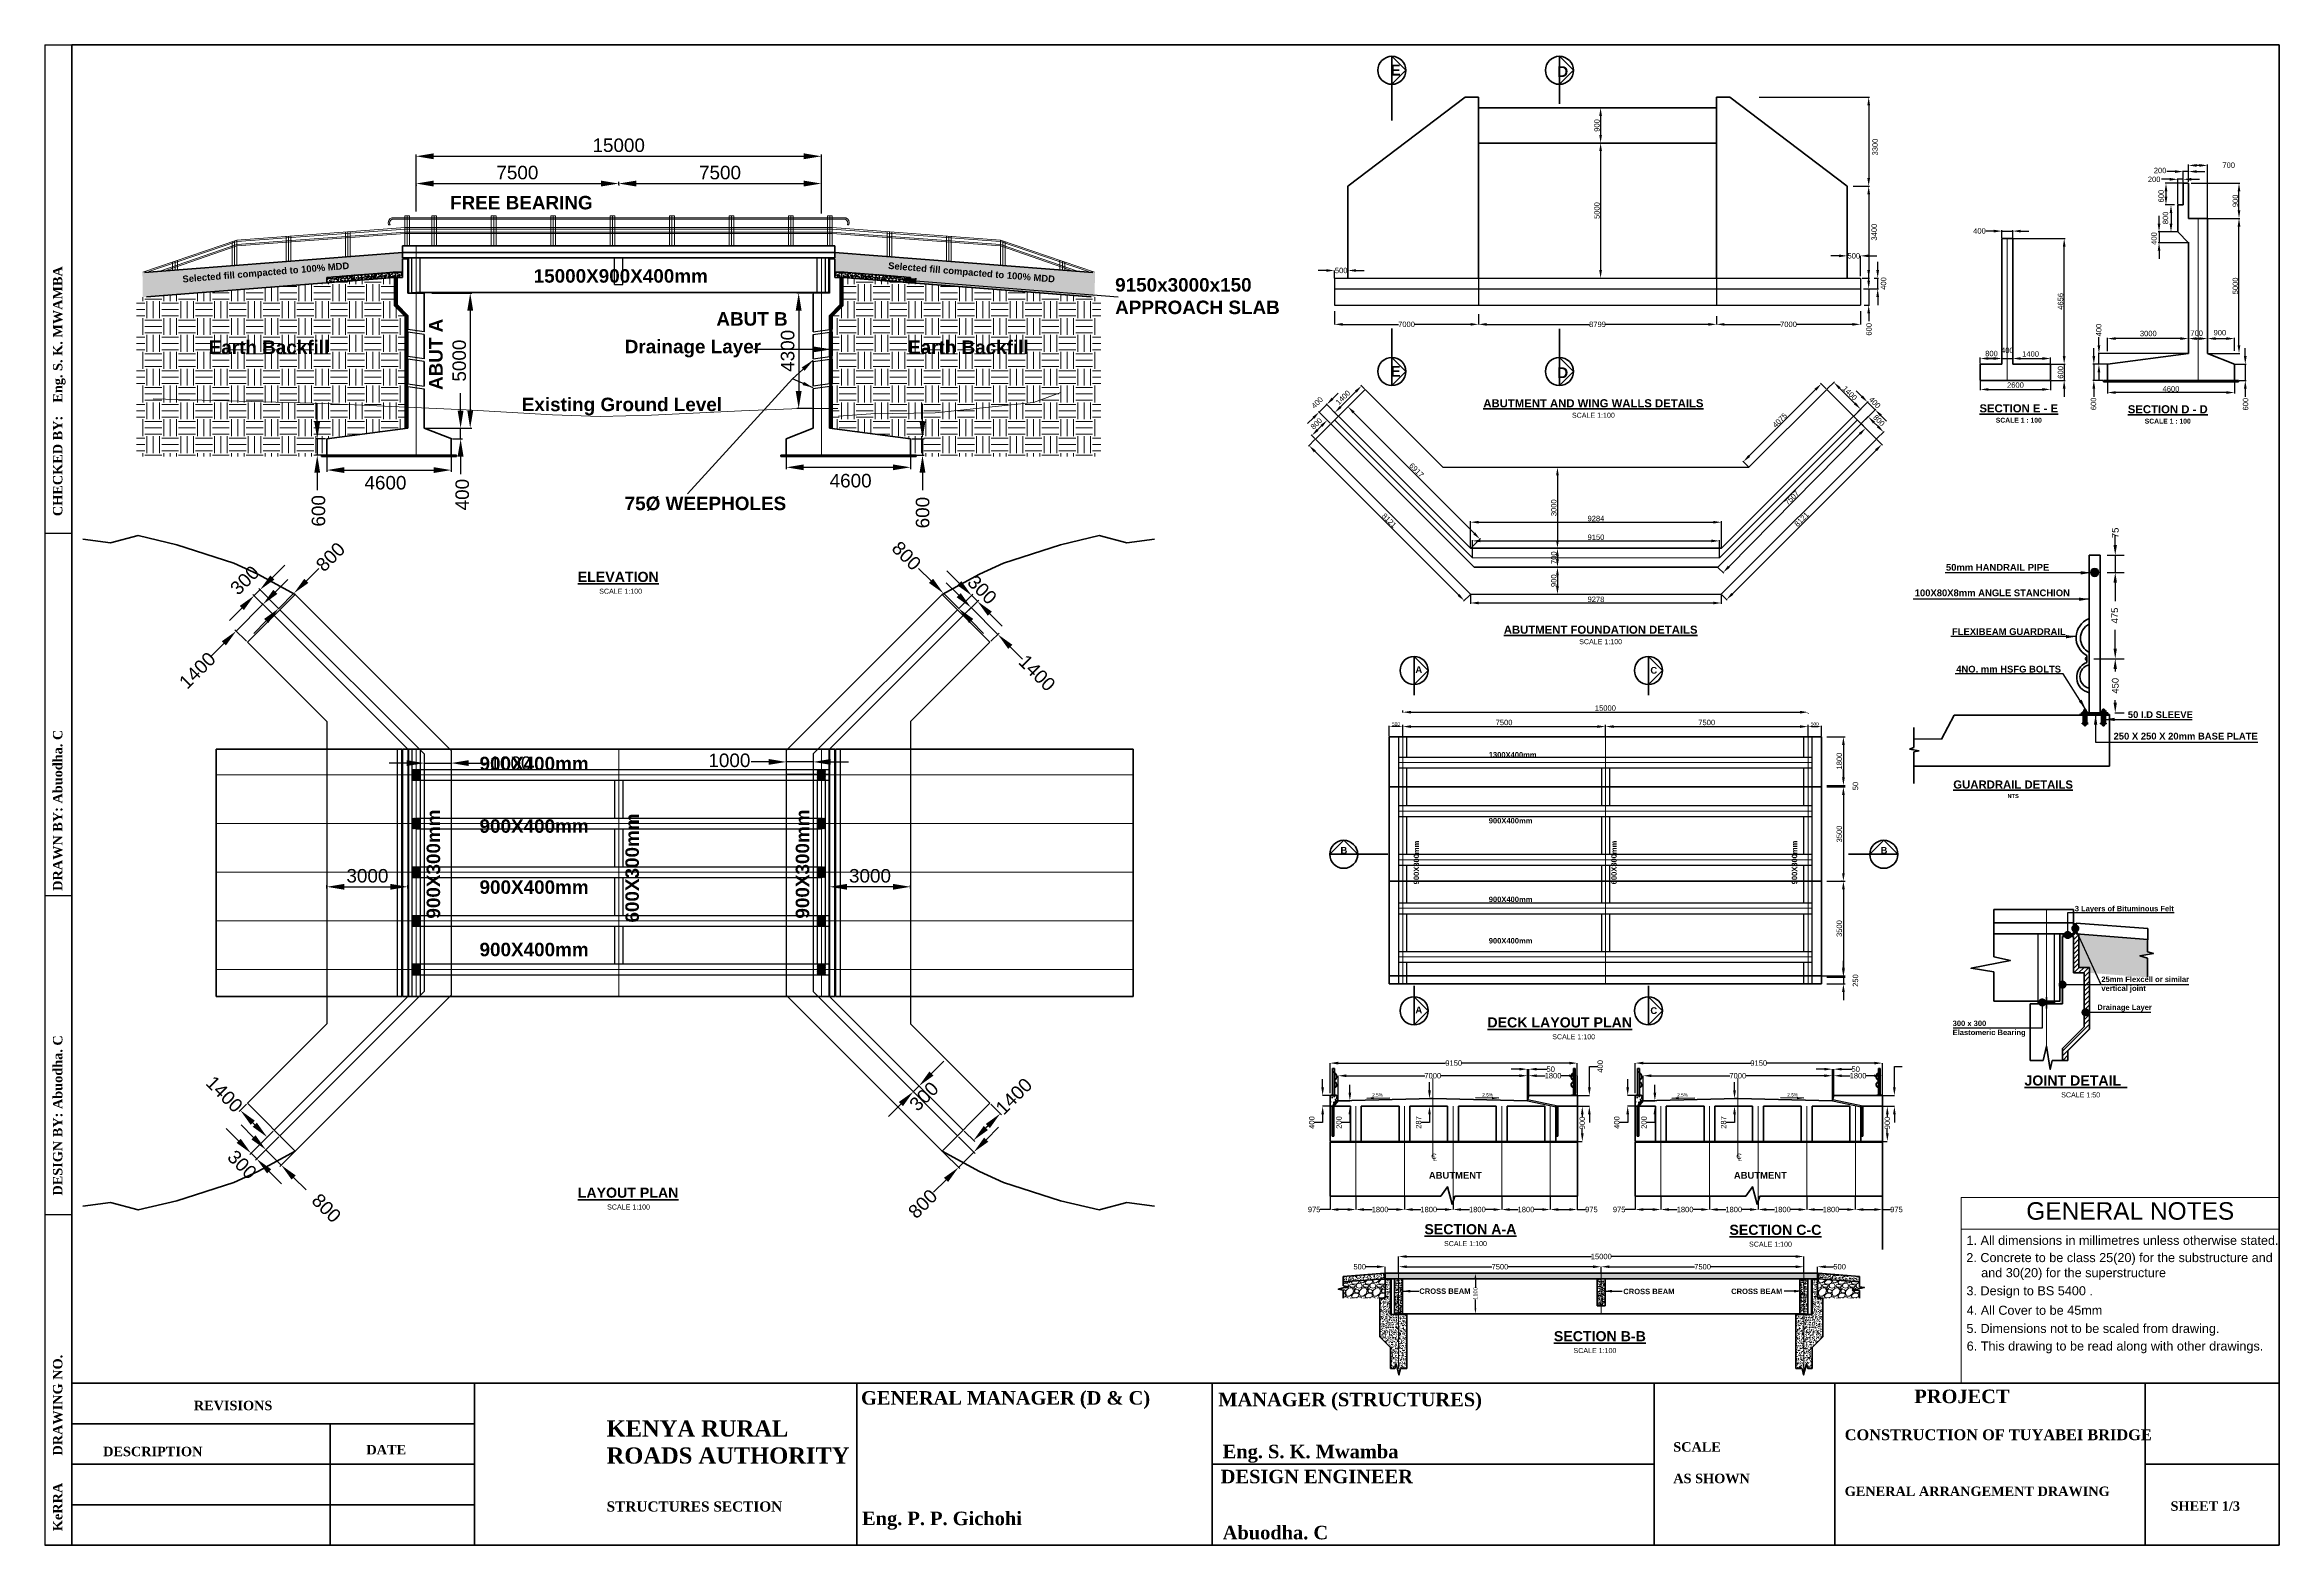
# Paper-space layout 'A1 PLAN & ELEV' of a CAD drawing. Header units: millimetres. Extents: x 1 to 828, y 1 to 557.
# The model-space entities are those that its viewports show. They can reach past a viewport. Long polylines and large blocks are cut down to what shows.
import ezdxf

# ---------------------------------------------------------------- set-up
doc = ezdxf.new("R2010")
doc.units = ezdxf.units.MM
doc.header["$MEASUREMENT"] = 0
doc.linetypes.add('CENTER2', pattern=[1.125, 0.75, -0.125, 0.125, -0.125])
doc.linetypes.add('DASHED2', pattern=[0.375, 0.25, -0.125])
for name, color, linetype, lineweight in [('BORDER', 3, 'Continuous', 60), ('centreline', 4, 'CENTER2', 15), ('dimension', 252, 'Continuous', 20), ('hatch', 9, 'Continuous', 18), ('hidden', 5, 'DASHED2', 30), ('lettering', 120, 'Continuous', 25), ('outline', 3, 'Continuous', 35), ('reinforcement', 6, 'Continuous', 50), ('TEXT', 230, 'Continuous', 25), ('titles', 2, 'Continuous', 40)]:
    doc.layers.add(name, color=color, linetype=linetype, lineweight=lineweight)
doc.layers.add('viewport', color=20, linetype='Continuous')
doc.layers.get('viewport').off()
doc.styles.add('ARIAL', font='arial.ttf')
doc.dimstyles.new('Dimstyle_100', dxfattribs={"dimtxt": 250, "dimasz": 250, "dimexe": 66, "dimexo": 50, "dimgap": 50, "dimtad": 1, "dimdec": 0, "dimzin": 0, "dimdsep": 46, "dimtxsty": 'ARIAL', "dimcen": 0.09, "dimclrd": 256, "dimclre": 256, "dimclrt": 1, "dimadec": 0, "dimazin": 0, "dimtfac": 1, "dimtdec": 0, "dimtmove": 2, "dimatfit": 3, "dimfxl": 1, "dimtolj": 1, "dimtzin": 0, "dimarcsym": 0})
doc.dimstyles.new('Dimstyle_50', dxfattribs={"dimtxt": 125, "dimasz": 125, "dimexe": 33, "dimexo": 25, "dimgap": 33, "dimtad": 1, "dimdec": 0, "dimzin": 0, "dimdsep": 46, "dimtxsty": 'ARIAL', "dimcen": 0.09, "dimclrd": 256, "dimclrt": 1, "dimadec": 0, "dimazin": 0, "dimtfac": 1, "dimtdec": 0, "dimtmove": 2, "dimatfit": 3, "dimldrblk": 'DOT', "dimfxl": 33, "dimtolj": 1, "dimtzin": 0, "dimarcsym": 0})
doc.dimstyles.get("Standard").update_dxf_attribs({"dimtxt": 0.18, "dimasz": 0.18, "dimexe": 0.18, "dimexo": 0.0625, "dimgap": 0.09, "dimtad": 0, "dimtih": 1, "dimtoh": 1, "dimdec": 4, "dimzin": 0, "dimdsep": 46, "dimtxsty": 'Standard', "dimcen": 0.09, "dimadec": 0, "dimazin": 0, "dimtfac": 1, "dimtdec": 4, "dimtofl": 0, "dimtmove": 0, "dimatfit": 3, "dimfxl": 1, "dimtolj": 1, "dimtzin": 0, "dimarcsym": 0})
pattern_1 = [(50, (-941410.2, 3446.9), (179.315046, -15.688034), [18.75, -206.25]), (355, (-941410.2, 3446.9), (-34.68783, 188.04803), [15, -165]), (100.4514, (-941395.25, 3445.59), (144.627345, 172.359886), [15.93505, -175.28553]), (46.1842, (-941410.2, 3496.9), (266.81026, -41.37975), [28.125, -309.375]), (96.6356, (-941387.96, 3493.45), (233.66568, 243.52947), [23.90257, -262.92825]), (351.1842, (-941410.2, 3496.9), (233.66549, 243.52965), [22.5, -247.5]), (21, (-941385.2, 3484.4), (149.226763, -100.654723), [18.75, -206.25]), (326, (-941385.2, 3484.4), (60.82883, 181.28751), [15, -165]), (71.4514, (-941372.76, 3476.01), (210.05566, 80.632624), [15.93505, -175.28553]), (37.5, (-941410.196, 3446.897), (3.039964, 83.2234635), [0, -163, 0, -167.5, 0, -165.625]), (7.5, (-941410.2, 3446.9), (65.767384, 98.602928), [0, -95.5, 0, -159.25, 0, -63.125]), (327.5, (-941465.946, 3446.9), (133.455609, -5.638718), [0, -62.5, 0, -195, 0, -258.75]), (317.5, (-941490.95, 3446.9), (145.796542, 25.026246), [0, -81.25, 0, -129.5, 0, -183.75])]
pattern_2 = [(50, (-921410.2, 3446.9), (179.315046, -15.688034), [18.75, -206.25]), (355, (-921410.2, 3446.9), (-34.68783, 188.04803), [15, -165]), (100.4514, (-921395.25, 3445.59), (144.627345, 172.359886), [15.93505, -175.28553]), (46.1842, (-921410.2, 3496.9), (266.81026, -41.37975), [28.125, -309.375]), (96.6356, (-921387.96, 3493.45), (233.66568, 243.52947), [23.90257, -262.92825]), (351.1842, (-921410.2, 3496.9), (233.66549, 243.52965), [22.5, -247.5]), (21, (-921385.2, 3484.4), (149.226763, -100.654723), [18.75, -206.25]), (326, (-921385.2, 3484.4), (60.82883, 181.28751), [15, -165]), (71.4514, (-921372.76, 3476.01), (210.05566, 80.632624), [15.93505, -175.28553]), (37.5, (-921410.196, 3446.897), (3.039964, 83.2234635), [0, -163, 0, -167.5, 0, -165.625]), (7.5, (-921410.2, 3446.9), (65.767384, 98.602928), [0, -95.5, 0, -159.25, 0, -63.125]), (327.5, (-921465.946, 3446.9), (133.455609, -5.638718), [0, -62.5, 0, -195, 0, -258.75]), (317.5, (-921490.95, 3446.9), (145.796542, 25.026246), [0, -81.25, 0, -129.5, 0, -183.75])]
pattern_3 = [(50, (-931410.2, 3446.83), (179.315046, -15.688034), [18.75, -206.25]), (355, (-931410.2, 3446.83), (-34.68783, 188.04803), [15, -165]), (100.4514, (-931395.25, 3445.53), (144.627345, 172.359886), [15.93505, -175.28553]), (46.1842, (-931410.2, 3496.83), (266.81026, -41.37975), [28.125, -309.375]), (96.6356, (-931387.96, 3493.39), (233.66568, 243.52947), [23.90257, -262.92825]), (351.1842, (-931410.2, 3496.83), (233.66549, 243.52965), [22.5, -247.5]), (21, (-931385.2, 3484.33), (149.226763, -100.654723), [18.75, -206.25]), (326, (-931385.2, 3484.33), (60.82883, 181.28751), [15, -165]), (71.4514, (-931372.76, 3475.95), (210.05566, 80.632624), [15.93505, -175.28553]), (37.5, (-931410.196, 3446.834), (3.039964, 83.2234635), [0, -163, 0, -167.5, 0, -165.625]), (7.5, (-931410.2, 3446.83), (65.767384, 98.602928), [0, -95.5, 0, -159.25, 0, -63.125]), (327.5, (-931465.946, 3446.834), (133.455609, -5.638718), [0, -62.5, 0, -195, 0, -258.75]), (317.5, (-931490.95, 3446.83), (145.796542, 25.026246), [0, -81.25, 0, -129.5, 0, -183.75])]

# ---------------------------------------------------------------- blocks, each defined once
blk = doc.blocks.new('*D115')
at = {"layer": 'Defpoints', "color": 0, "transparency": 16777216}
for p in [(-1253796, 423411), (-1268796, 421322), (-1253796, 421239)]:
    blk.add_point(p, dxfattribs=at)
at = {"layer": 'dimension', "lineweight": -2, "transparency": 16777216}
for p, q in [((-1268796, 421372), (-1268796, 423477)), ((-1253796, 421289), (-1253796, 423477)), ((-1268146, 423411), (-1254446, 423411))]:
    blk.add_line(p, q, dxfattribs=at)
at = {"layer": 'dimension', "transparency": 16777216}
for points in [[(-1268146, 423520), (-1268146, 423303), (-1268796, 423411)], [(-1254446, 423520), (-1254446, 423303), (-1253796, 423411)]]:
    blk.add_solid(points, dxfattribs=at)
at = {"layer": 'dimension', "color": 1, "transparency": 16777216, "insert": (-1261296, 423816), "char_height": 500, "attachment_point": 5, "style": 'ARIAL'}
blk.add_mtext('\\A1;15000', dxfattribs=at)
blk = doc.blocks.new('*D52')
at = {"layer": 'Defpoints', "color": 0, "transparency": 16777216}
for p in [(-1268265, 418345), (-1267875, 413345), (-1266791, 413345)]:
    blk.add_point(p, dxfattribs=at)
at = {"layer": 'dimension', "lineweight": -2, "transparency": 16777216}
for p, q in [((-1268215, 418345), (-1266725, 418345)), ((-1266791, 417695), (-1266791, 413995)), ((-1267825, 413345), (-1266725, 413345))]:
    blk.add_line(p, q, dxfattribs=at)
at = {"layer": 'dimension', "transparency": 16777216}
for points in [[(-1266899, 417695), (-1266682, 417695), (-1266791, 418345)], [(-1266899, 413995), (-1266682, 413995), (-1266791, 413345)]]:
    blk.add_solid(points, dxfattribs=at)
at = {"layer": 'dimension', "color": 1, "transparency": 16777216, "insert": (-1267196, 415845), "char_height": 500, "attachment_point": 5, "rotation": 90, "style": 'ARIAL'}
blk.add_mtext('\\A1;5000', dxfattribs=at)
blk = doc.blocks.new('*D116')
at = {"layer": 'Defpoints', "color": 0, "transparency": 16777216}
for p in [(-1250496, 412945), (-1250496, 412345), (-1250052, 412345)]:
    blk.add_point(p, dxfattribs=at)
at = {"layer": 'dimension', "lineweight": -2, "transparency": 16777216}
for p, q in [((-1250052, 413595), (-1250052, 414245)), ((-1250446, 412945), (-1249986, 412945)), ((-1250052, 412945), (-1250052, 412345)), ((-1250446, 412345), (-1249986, 412345)), ((-1250052, 411695), (-1250052, 411045))]:
    blk.add_line(p, q, dxfattribs=at)
at = {"layer": 'dimension', "transparency": 16777216}
for points in [[(-1250161, 413595), (-1249944, 413595), (-1250052, 412945)], [(-1250161, 411695), (-1249944, 411695), (-1250052, 412345)]]:
    blk.add_solid(points, dxfattribs=at)
at = {"layer": 'dimension', "color": 1, "transparency": 16777216, "insert": (-1250046, 410218), "char_height": 500, "attachment_point": 5, "rotation": 90, "style": 'ARIAL'}
blk.add_mtext('\\A1;600', dxfattribs=at)
blk = doc.blocks.new('*D117')
at = {"layer": 'Defpoints', "color": 0, "transparency": 16777216}
for p in [(-1255096, 412345), (-1250496, 412345), (-1250496, 411895)]:
    blk.add_point(p, dxfattribs=at)
at = {"layer": 'dimension', "lineweight": -2, "transparency": 16777216}
for p, q in [((-1255096, 412295), (-1255096, 411829)), ((-1250496, 412295), (-1250496, 411829)), ((-1254446, 411895), (-1251146, 411895))]:
    blk.add_line(p, q, dxfattribs=at)
at = {"layer": 'dimension', "transparency": 16777216}
for points in [[(-1254446, 412003), (-1254446, 411787), (-1255096, 411895)], [(-1251146, 412003), (-1251146, 411787), (-1250496, 411895)]]:
    blk.add_solid(points, dxfattribs=at)
at = {"layer": 'dimension', "color": 1, "transparency": 16777216, "insert": (-1252712, 411399), "char_height": 500, "attachment_point": 5, "style": 'ARIAL'}
blk.add_mtext('\\A1;4600', dxfattribs=at)
blk = doc.blocks.new('*D53')
at = {"layer": 'Defpoints', "color": 0, "transparency": 16777216}
for p in [(-1272098, 412945), (-1272453, 412345), (-1272098, 412345)]:
    blk.add_point(p, dxfattribs=at)
at = {"layer": 'dimension', "lineweight": -2, "transparency": 16777216}
for p, q in [((-1272453, 413595), (-1272453, 414245)), ((-1272148, 412945), (-1272519, 412945)), ((-1272453, 412945), (-1272453, 412345)), ((-1272148, 412345), (-1272519, 412345)), ((-1272453, 411695), (-1272453, 411045))]:
    blk.add_line(p, q, dxfattribs=at)
at = {"layer": 'dimension', "transparency": 16777216}
for points in [[(-1272561, 413595), (-1272345, 413595), (-1272453, 412945)], [(-1272561, 411695), (-1272345, 411695), (-1272453, 412345)]]:
    blk.add_solid(points, dxfattribs=at)
at = {"layer": 'dimension', "color": 1, "transparency": 16777216, "insert": (-1272406, 410284), "char_height": 500, "attachment_point": 5, "rotation": 90, "style": 'ARIAL'}
blk.add_mtext('\\A1;600', dxfattribs=at)
blk = doc.blocks.new('*D118')
at = {"layer": 'Defpoints', "color": 0, "transparency": 16777216}
for p in [(-1272096, 412345), (-1267496, 412345), (-1267496, 411794)]:
    blk.add_point(p, dxfattribs=at)
at = {"layer": 'dimension', "lineweight": -2, "transparency": 16777216}
for p, q in [((-1272096, 412295), (-1272096, 411728)), ((-1267496, 412295), (-1267496, 411728)), ((-1271446, 411794), (-1268146, 411794))]:
    blk.add_line(p, q, dxfattribs=at)
at = {"layer": 'dimension', "transparency": 16777216}
for points in [[(-1271446, 411902), (-1271446, 411685), (-1272096, 411794)], [(-1268146, 411902), (-1268146, 411685), (-1267496, 411794)]]:
    blk.add_solid(points, dxfattribs=at)
at = {"layer": 'dimension', "color": 1, "transparency": 16777216, "insert": (-1269929, 411322), "char_height": 500, "attachment_point": 5, "style": 'ARIAL'}
blk.add_mtext('\\A1;4600', dxfattribs=at)
blk = doc.blocks.new('*D119')
at = {"layer": 'Defpoints', "color": 0, "transparency": 16777216}
for p in [(-1274462, 406825), (-1274046, 406409), (-1275036, 405419)]:
    blk.add_point(p, dxfattribs=at)
at = {"layer": 'dimension', "lineweight": -2, "transparency": 16777216}
for p, q in [((-1274003, 407285), (-1273543, 407744)), ((-1275452, 405835), (-1274462, 406825)), ((-1274081, 406444), (-1274509, 406872)), ((-1275071, 405454), (-1275499, 405882)), ((-1275912, 405376), (-1276372, 404916))]:
    blk.add_line(p, q, dxfattribs=at)
at = {"layer": 'dimension', "transparency": 16777216}
for points in [[(-1274079, 407361), (-1273926, 407208), (-1274462, 406825)], [(-1275988, 405452), (-1275835, 405299), (-1275452, 405835)]]:
    blk.add_solid(points, dxfattribs=at)
at = {"layer": 'dimension', "color": 1, "transparency": 16777216, "insert": (-1276890, 404377), "char_height": 500, "attachment_point": 5, "rotation": 45, "style": 'ARIAL'}
blk.add_mtext('\\A1;1400', dxfattribs=at)
blk = doc.blocks.new('*D120')
at = {"layer": 'Defpoints', "color": 0, "transparency": 16777216}
for p in [(-1274572, 407359), (-1273834, 406621), (-1274046, 406409)]:
    blk.add_point(p, dxfattribs=at)
at = {"layer": 'dimension', "lineweight": -2, "transparency": 16777216}
for p, q in [((-1274112, 407819), (-1273652, 408278)), ((-1273869, 406656), (-1274618, 407406)), ((-1274784, 407147), (-1274572, 407359)), ((-1274081, 406444), (-1274831, 407193)), ((-1275244, 406687), (-1275703, 406227))]:
    blk.add_line(p, q, dxfattribs=at)
at = {"layer": 'dimension', "transparency": 16777216}
for points in [[(-1274189, 407895), (-1274035, 407742), (-1274572, 407359)], [(-1275320, 406764), (-1275167, 406611), (-1274784, 407147)]]:
    blk.add_solid(points, dxfattribs=at)
at = {"layer": 'dimension', "color": 1, "transparency": 16777216, "insert": (-1275137, 407713), "char_height": 500, "attachment_point": 5, "rotation": 45, "style": 'ARIAL'}
blk.add_mtext('\\A1;300', dxfattribs=at)
blk = doc.blocks.new('*D121')
at = {"layer": 'Defpoints', "color": 0, "transparency": 16777216}
for p in [(-1273318, 407236), (-1273315, 407233), (-1273883, 406671)]:
    blk.add_point(p, dxfattribs=at)
at = {"layer": 'dimension', "lineweight": -2, "transparency": 16777216}
for p, q in [((-1272855, 407693), (-1272395, 408153)), ((-1273880, 406668), (-1273315, 407233)), ((-1273282, 407201), (-1273268, 407187)), ((-1273848, 406635), (-1273834, 406621)), ((-1274340, 406208), (-1274800, 405748))]:
    blk.add_line(p, q, dxfattribs=at)
at = {"layer": 'dimension', "transparency": 16777216}
for points in [[(-1272932, 407770), (-1272779, 407616), (-1273315, 407233)], [(-1274417, 406285), (-1274263, 406132), (-1273880, 406668)]]:
    blk.add_solid(points, dxfattribs=at)
at = {"layer": 'dimension', "color": 1, "transparency": 16777216, "insert": (-1271962, 408579), "char_height": 500, "attachment_point": 5, "rotation": 45, "style": 'ARIAL'}
blk.add_mtext('\\A1;800', dxfattribs=at)
blk = doc.blocks.new('*D54')
at = {"layer": 'Defpoints', "color": 0, "transparency": 16777216}
for p in [(-1269096, 396365), (-1272096, 396253), (-1269096, 396253)]:
    blk.add_point(p, dxfattribs=at)
at = {"layer": 'dimension', "lineweight": -2, "transparency": 16777216}
for p, q in [((-1272096, 396303), (-1272096, 396431)), ((-1271446, 396365), (-1269746, 396365)), ((-1269096, 396303), (-1269096, 396431))]:
    blk.add_line(p, q, dxfattribs=at)
at = {"layer": 'dimension', "transparency": 16777216}
for points in [[(-1271446, 396473), (-1271446, 396257), (-1272096, 396365)], [(-1269746, 396473), (-1269746, 396257), (-1269096, 396365)]]:
    blk.add_solid(points, dxfattribs=at)
at = {"layer": 'dimension', "color": 1, "transparency": 16777216, "insert": (-1270596, 396770), "char_height": 500, "attachment_point": 5, "style": 'ARIAL'}
blk.add_mtext('\\A1;3000', dxfattribs=at)
blk = doc.blocks.new('*D122')
at = {"layer": 'Defpoints', "color": 0, "transparency": 16777216}
for p in [(-1268496, 400960), (-1267496, 400960), (-1267496, 400945)]:
    blk.add_point(p, dxfattribs=at)
at = {"layer": 'dimension', "lineweight": -2, "transparency": 16777216}
for p, q in [((-1269146, 400945), (-1269796, 400945)), ((-1268496, 400945), (-1267496, 400945)), ((-1266846, 400945), (-1266196, 400945)), ((-1268496, 400910), (-1268496, 400879)), ((-1267496, 400910), (-1267496, 400879))]:
    blk.add_line(p, q, dxfattribs=at)
at = {"layer": 'dimension', "transparency": 16777216}
for points in [[(-1269146, 401054), (-1269146, 400837), (-1268496, 400945)], [(-1266846, 401054), (-1266846, 400837), (-1267496, 400945)]]:
    blk.add_solid(points, dxfattribs=at)
at = {"layer": 'dimension', "color": 1, "transparency": 16777216, "insert": (-1265302, 400941), "char_height": 500, "attachment_point": 5, "style": 'ARIAL'}
blk.add_mtext('\\A1;1000', dxfattribs=at)
blk = doc.blocks.new('*D55')
at = {"layer": 'Defpoints', "color": 0, "transparency": 16777216}
for p in [(-1248231, 407148), (-1248759, 406621), (-1248546, 406409)]:
    blk.add_point(p, dxfattribs=at)
at = {"layer": 'dimension', "lineweight": -2, "transparency": 16777216}
for p, q in [((-1248691, 407608), (-1249150, 408068)), ((-1248723, 406656), (-1248185, 407195)), ((-1248019, 406936), (-1248231, 407148)), ((-1248511, 406444), (-1247972, 406983)), ((-1247559, 406476), (-1247100, 406017))]:
    blk.add_line(p, q, dxfattribs=at)
at = {"layer": 'dimension', "transparency": 16777216}
for points in [[(-1248614, 407685), (-1248767, 407531), (-1248231, 407148)], [(-1247483, 406553), (-1247636, 406400), (-1248019, 406936)]]:
    blk.add_solid(points, dxfattribs=at)
at = {"layer": 'dimension', "color": 1, "transparency": 16777216, "insert": (-1247844, 407361), "char_height": 500, "attachment_point": 5, "rotation": 315, "style": 'ARIAL'}
blk.add_mtext('\\A1;300', dxfattribs=at)
blk = doc.blocks.new('*D56')
at = {"layer": 'Defpoints', "color": 0, "transparency": 16777216}
for p in [(-1249278, 407233), (-1249275, 407236), (-1248709, 406671)]:
    blk.add_point(p, dxfattribs=at)
at = {"layer": 'dimension', "lineweight": -2, "transparency": 16777216}
for p, q in [((-1249737, 407693), (-1250197, 408153)), ((-1248712, 406668), (-1249278, 407233)), ((-1249310, 407201), (-1249324, 407187)), ((-1248744, 406635), (-1248759, 406621)), ((-1248252, 406208), (-1247793, 405748))]:
    blk.add_line(p, q, dxfattribs=at)
at = {"layer": 'dimension', "transparency": 16777216}
for points in [[(-1249661, 407770), (-1249814, 407616), (-1249278, 407233)], [(-1248176, 406285), (-1248329, 406132), (-1248712, 406668)]]:
    blk.add_solid(points, dxfattribs=at)
at = {"layer": 'dimension', "color": 1, "transparency": 16777216, "insert": (-1250645, 408620), "char_height": 500, "attachment_point": 5, "rotation": 315, "style": 'ARIAL'}
blk.add_mtext('\\A1;800', dxfattribs=at)
blk = doc.blocks.new('*D57')
at = {"layer": 'Defpoints', "color": 0, "transparency": 16777216}
for p in [(-1248254, 406701), (-1248546, 406409), (-1247556, 405419)]:
    blk.add_point(p, dxfattribs=at)
at = {"layer": 'dimension', "lineweight": -2, "transparency": 16777216}
for p, q in [((-1248713, 407161), (-1249173, 407620)), ((-1248511, 406444), (-1248207, 406748)), ((-1247264, 405711), (-1248254, 406701)), ((-1247521, 405454), (-1247217, 405758)), ((-1246804, 405252), (-1246345, 404792))]:
    blk.add_line(p, q, dxfattribs=at)
at = {"layer": 'dimension', "transparency": 16777216}
for points in [[(-1248637, 407237), (-1248790, 407084), (-1248254, 406701)], [(-1246728, 405328), (-1246881, 405175), (-1247264, 405711)]]:
    blk.add_solid(points, dxfattribs=at)
at = {"layer": 'dimension', "color": 1, "transparency": 16777216, "insert": (-1245812, 404281), "char_height": 500, "attachment_point": 5, "rotation": 315, "style": 'ARIAL'}
blk.add_mtext('\\A1;1400', dxfattribs=at)
blk = doc.blocks.new('*D58')
at = {"layer": 'Defpoints', "color": 0, "transparency": 16777216}
for p in [(-1253496, 396365), (-1253496, 396253), (-1250496, 396253)]:
    blk.add_point(p, dxfattribs=at)
at = {"layer": 'dimension', "lineweight": -2, "transparency": 16777216}
for p, q in [((-1253496, 396303), (-1253496, 396431)), ((-1251146, 396365), (-1252846, 396365)), ((-1250496, 396303), (-1250496, 396431))]:
    blk.add_line(p, q, dxfattribs=at)
at = {"layer": 'dimension', "transparency": 16777216}
for points in [[(-1252846, 396473), (-1252846, 396257), (-1253496, 396365)], [(-1251146, 396473), (-1251146, 396257), (-1250496, 396365)]]:
    blk.add_solid(points, dxfattribs=at)
at = {"layer": 'dimension', "color": 1, "transparency": 16777216, "insert": (-1251996, 396770), "char_height": 500, "attachment_point": 5, "style": 'ARIAL'}
blk.add_mtext('\\A1;3000', dxfattribs=at)
blk = doc.blocks.new('*D59')
at = {"layer": 'Defpoints', "color": 0, "transparency": 16777216}
for p in [(-1255096, 401003), (-1255096, 400989), (-1254096, 401003)]:
    blk.add_point(p, dxfattribs=at)
at = {"layer": 'dimension', "lineweight": -2, "transparency": 16777216}
for p, q in [((-1255746, 400989), (-1256396, 400989)), ((-1254096, 400989), (-1255096, 400989)), ((-1255096, 400953), (-1255096, 400923)), ((-1254096, 400953), (-1254096, 400923)), ((-1253446, 400989), (-1252796, 400989))]:
    blk.add_line(p, q, dxfattribs=at)
at = {"layer": 'dimension', "transparency": 16777216}
for points in [[(-1255746, 401097), (-1255746, 400881), (-1255096, 400989)], [(-1253446, 401097), (-1253446, 400881), (-1254096, 400989)]]:
    blk.add_solid(points, dxfattribs=at)
at = {"layer": 'dimension', "color": 1, "transparency": 16777216, "insert": (-1257199, 401045), "char_height": 500, "attachment_point": 5, "style": 'ARIAL'}
blk.add_mtext('\\A1;1000', dxfattribs=at)
blk = doc.blocks.new('*D123')
at = {"layer": 'Defpoints', "color": 0, "transparency": 16777216}
for p in [(-1247556, 388349), (-1248546, 387359), (-1248165, 386978)]:
    blk.add_point(p, dxfattribs=at)
at = {"layer": 'dimension', "lineweight": -2, "transparency": 16777216}
for p, q in [((-1247521, 388314), (-1247129, 387921)), ((-1247635, 387509), (-1247706, 387438)), ((-1248511, 387324), (-1248118, 386932))]:
    blk.add_line(p, q, dxfattribs=at)
at = {"layer": 'dimension', "transparency": 16777216}
for points in [[(-1247711, 387585), (-1247558, 387432), (-1247175, 387968)], [(-1247782, 387514), (-1247629, 387361), (-1248165, 386978)]]:
    blk.add_solid(points, dxfattribs=at)
at = {"layer": 'dimension', "color": 1, "transparency": 16777216, "insert": (-1246670, 388609), "char_height": 500, "attachment_point": 5, "rotation": 45, "style": 'ARIAL'}
blk.add_mtext('\\A1;1400', dxfattribs=at)
blk = doc.blocks.new('*D124')
at = {"layer": 'Defpoints', "color": 0, "transparency": 16777216}
for p in [(-1250191, 389004), (-1250180, 388993), (-1250403, 388792)]:
    blk.add_point(p, dxfattribs=at)
at = {"layer": 'dimension', "lineweight": -2, "transparency": 16777216}
for p, q in [((-1249720, 389453), (-1249261, 389912)), ((-1250392, 388781), (-1250180, 388993)), ((-1250155, 388968), (-1250133, 388946)), ((-1250367, 388756), (-1250345, 388734)), ((-1250852, 388321), (-1251311, 387862))]:
    blk.add_line(p, q, dxfattribs=at)
at = {"layer": 'dimension', "transparency": 16777216}
for points in [[(-1249797, 389529), (-1249644, 389376), (-1250180, 388993)], [(-1250928, 388398), (-1250775, 388245), (-1250392, 388781)]]:
    blk.add_solid(points, dxfattribs=at)
at = {"layer": 'dimension', "color": 1, "transparency": 16777216, "insert": (-1249997, 388606), "char_height": 500, "attachment_point": 5, "rotation": 45, "style": 'ARIAL'}
blk.add_mtext('\\A1;300', dxfattribs=at)
blk = doc.blocks.new('*D125')
at = {"layer": 'Defpoints', "color": 0, "transparency": 16777216}
for p in [(-1248759, 387147), (-1249324, 386582), (-1248155, 386543)]:
    blk.add_point(p, dxfattribs=at)
at = {"layer": 'dimension', "lineweight": -2, "transparency": 16777216}
for p, q in [((-1247695, 387003), (-1247235, 387463)), ((-1248723, 387112), (-1248108, 386497)), ((-1249289, 386546), (-1248674, 385931)), ((-1248720, 385978), (-1248155, 386543)), ((-1249180, 385518), (-1249640, 385058))]:
    blk.add_line(p, q, dxfattribs=at)
at = {"layer": 'dimension', "transparency": 16777216}
for points in [[(-1247772, 387080), (-1247618, 386926), (-1248155, 386543)], [(-1249256, 385595), (-1249103, 385441), (-1248720, 385978)]]:
    blk.add_solid(points, dxfattribs=at)
at = {"layer": 'dimension', "color": 1, "transparency": 16777216, "insert": (-1250042, 384629), "char_height": 500, "attachment_point": 5, "rotation": 45, "style": 'ARIAL'}
blk.add_mtext('\\A1;800', dxfattribs=at)
blk = doc.blocks.new('*D126')
at = {"layer": 'Defpoints', "color": 0, "transparency": 16777216}
for p in [(-1275036, 388349), (-1274046, 387359), (-1274307, 387099)]:
    blk.add_point(p, dxfattribs=at)
at = {"layer": 'dimension', "lineweight": -2, "transparency": 16777216}
for p, q in [((-1275071, 388314), (-1275343, 388042)), ((-1274837, 387629), (-1274766, 387558)), ((-1274081, 387324), (-1274353, 387052))]:
    blk.add_line(p, q, dxfattribs=at)
at = {"layer": 'dimension', "transparency": 16777216}
for points in [[(-1274760, 387706), (-1274914, 387552), (-1275297, 388089)], [(-1274690, 387635), (-1274843, 387482), (-1274307, 387099)]]:
    blk.add_solid(points, dxfattribs=at)
at = {"layer": 'dimension', "color": 1, "transparency": 16777216, "insert": (-1275888, 388689), "char_height": 500, "attachment_point": 5, "rotation": 315, "style": 'ARIAL'}
blk.add_mtext('\\A1;1400', dxfattribs=at)
blk = doc.blocks.new('*D127')
at = {"layer": 'Defpoints', "color": 0, "transparency": 16777216}
for p in [(-1274046, 387359), (-1273834, 387147), (-1274691, 386290)]:
    blk.add_point(p, dxfattribs=at)
at = {"layer": 'dimension', "lineweight": -2, "transparency": 16777216}
for p, q in [((-1275363, 386962), (-1275822, 387422)), ((-1274081, 387324), (-1274950, 386456)), ((-1273869, 387112), (-1274738, 386243)), ((-1274903, 386502), (-1274691, 386290)), ((-1274231, 385831), (-1273772, 385371))]:
    blk.add_line(p, q, dxfattribs=at)
at = {"layer": 'dimension', "transparency": 16777216}
for points in [[(-1275286, 387038), (-1275439, 386885), (-1274903, 386502)], [(-1274155, 385907), (-1274308, 385754), (-1274691, 386290)]]:
    blk.add_solid(points, dxfattribs=at)
at = {"layer": 'dimension', "color": 1, "transparency": 16777216, "insert": (-1275231, 386079), "char_height": 500, "attachment_point": 5, "rotation": 315, "style": 'ARIAL'}
blk.add_mtext('\\A1;300', dxfattribs=at)
blk = doc.blocks.new('*D128')
at = {"layer": 'Defpoints', "color": 0, "transparency": 16777216}
for p in [(-1273834, 387147), (-1273268, 386581), (-1273786, 386063)]:
    blk.add_point(p, dxfattribs=at)
at = {"layer": 'dimension', "lineweight": -2, "transparency": 16777216}
for p, q in [((-1274812, 387089), (-1275271, 387548)), ((-1273869, 387112), (-1274399, 386582)), ((-1274352, 386629), (-1273786, 386063)), ((-1273303, 386546), (-1273833, 386016)), ((-1273327, 385603), (-1272867, 385144))]:
    blk.add_line(p, q, dxfattribs=at)
at = {"layer": 'dimension', "transparency": 16777216}
for points in [[(-1274735, 387165), (-1274888, 387012), (-1274352, 386629)], [(-1273250, 385680), (-1273403, 385527), (-1273786, 386063)]]:
    blk.add_solid(points, dxfattribs=at)
at = {"layer": 'dimension', "color": 1, "transparency": 16777216, "insert": (-1272113, 384471), "char_height": 500, "attachment_point": 5, "rotation": 315, "style": 'ARIAL'}
blk.add_mtext('\\A1;800', dxfattribs=at)
blk = doc.blocks.new('*D60')
at = {"layer": 'Defpoints', "color": 0, "transparency": 16777216}
for p in [(-1253796, 347683), (-1253796, 347683), (-1268796, 347620)]:
    blk.add_point(p, dxfattribs=at)
at = {"layer": 'dimension', "lineweight": -2, "transparency": 16777216}
for p, q in [((-1268796, 347670), (-1268796, 347749)), ((-1268496, 347683), (-1254096, 347683)), ((-1253796, 347633), (-1253796, 347617))]:
    blk.add_line(p, q, dxfattribs=at)
at = {"layer": 'dimension', "transparency": 16777216}
for points in [[(-1268496, 347733), (-1268496, 347633), (-1268796, 347683)], [(-1254096, 347733), (-1254096, 347633), (-1253796, 347683)]]:
    blk.add_solid(points, dxfattribs=at)
at = {"layer": 'dimension', "color": 1, "transparency": 16777216, "insert": (-1261296, 347835), "char_height": 200, "attachment_point": 5, "style": 'ARIAL'}
blk.add_mtext('\\A1;15000', dxfattribs=at)
blk = doc.blocks.new('*D61')
at = {"layer": 'Defpoints', "color": 0, "transparency": 16777216}
for p in [(-1253146, 346773), (-1253146, 344973), (-1252487, 344973)]:
    blk.add_point(p, dxfattribs=at)
at = {"layer": 'dimension', "lineweight": -2, "transparency": 16777216}
for p, q in [((-1253096, 346773), (-1252421, 346773)), ((-1252487, 346473), (-1252487, 345273)), ((-1253096, 344973), (-1252421, 344973))]:
    blk.add_line(p, q, dxfattribs=at)
at = {"layer": 'dimension', "transparency": 16777216}
for points in [[(-1252537, 346473), (-1252437, 346473), (-1252487, 346773)], [(-1252537, 345273), (-1252437, 345273), (-1252487, 344973)]]:
    blk.add_solid(points, dxfattribs=at)
at = {"layer": 'dimension', "color": 1, "transparency": 16777216, "insert": (-1252639, 345873), "char_height": 200, "attachment_point": 5, "rotation": 90, "style": 'ARIAL'}
blk.add_mtext('\\A1;1800', dxfattribs=at)
blk = doc.blocks.new('*D62')
at = {"layer": 'Defpoints', "color": 0, "transparency": 16777216}
for p in [(-1253146, 344973), (-1253146, 344923), (-1252487, 344923)]:
    blk.add_point(p, dxfattribs=at)
at = {"layer": 'dimension', "lineweight": -2, "transparency": 16777216}
for p, q in [((-1252487, 345273), (-1252487, 345573)), ((-1253096, 344973), (-1252421, 344973)), ((-1253096, 344923), (-1252421, 344923)), ((-1252487, 344973), (-1252487, 344923)), ((-1252487, 344623), (-1252487, 344323))]:
    blk.add_line(p, q, dxfattribs=at)
at = {"layer": 'dimension', "transparency": 16777216}
for points in [[(-1252537, 345273), (-1252437, 345273), (-1252487, 344973)], [(-1252537, 344623), (-1252437, 344623), (-1252487, 344923)]]:
    blk.add_solid(points, dxfattribs=at)
at = {"layer": 'dimension', "color": 1, "transparency": 16777216, "insert": (-1252040, 344948), "char_height": 200, "attachment_point": 5, "rotation": 90, "style": 'ARIAL'}
blk.add_mtext('\\A1;50', dxfattribs=at)
blk = doc.blocks.new('*D129')
at = {"layer": 'Defpoints', "color": 0, "transparency": 16777216}
for p in [(-1253146, 341423), (-1253446, 337923), (-1252487, 337923)]:
    blk.add_point(p, dxfattribs=at)
at = {"layer": 'dimension', "lineweight": -2, "transparency": 16777216}
for p, q in [((-1253096, 341423), (-1252421, 341423)), ((-1252487, 341123), (-1252487, 338223)), ((-1253396, 337923), (-1252421, 337923))]:
    blk.add_line(p, q, dxfattribs=at)
at = {"layer": 'dimension', "transparency": 16777216}
for points in [[(-1252537, 341123), (-1252437, 341123), (-1252487, 341423)], [(-1252537, 338223), (-1252437, 338223), (-1252487, 337923)]]:
    blk.add_solid(points, dxfattribs=at)
at = {"layer": 'dimension', "color": 1, "transparency": 16777216, "insert": (-1252639, 339673), "char_height": 200, "attachment_point": 5, "rotation": 90, "style": 'ARIAL'}
blk.add_mtext('\\A1;3500', dxfattribs=at)
blk = doc.blocks.new('*D63')
at = {"layer": 'Defpoints', "color": 0, "transparency": 16777216}
for p in [(-1253146, 337873), (-1253146, 337623), (-1252487, 337623)]:
    blk.add_point(p, dxfattribs=at)
at = {"layer": 'dimension', "lineweight": -2, "transparency": 16777216}
for p, q in [((-1252487, 338173), (-1252487, 338473)), ((-1253096, 337873), (-1252421, 337873)), ((-1252487, 337873), (-1252487, 337623)), ((-1253096, 337623), (-1252421, 337623)), ((-1252487, 337323), (-1252487, 337023))]:
    blk.add_line(p, q, dxfattribs=at)
at = {"layer": 'dimension', "transparency": 16777216}
for points in [[(-1252537, 338173), (-1252437, 338173), (-1252487, 337873)], [(-1252537, 337323), (-1252437, 337323), (-1252487, 337623)]]:
    blk.add_solid(points, dxfattribs=at)
at = {"layer": 'dimension', "color": 1, "transparency": 16777216, "insert": (-1252040, 337748), "char_height": 200, "attachment_point": 5, "rotation": 90, "style": 'ARIAL'}
blk.add_mtext('\\A1;250', dxfattribs=at)
blk = doc.blocks.new('*D64')
at = {"layer": 'Defpoints', "color": 0, "transparency": 16777216}
for p in [(-1271485, 334692), (-1271485, 333583), (-1262335, 333583)]:
    blk.add_point(p, dxfattribs=at)
at = {"layer": 'dimension', "color": 0, "lineweight": -2, "transparency": 16777216}
for p, q in [((-1271485, 333583), (-1271485, 334692)), ((-1271185, 334692), (-1267208, 334692)), ((-1262635, 334692), (-1266611, 334692)), ((-1262335, 333583), (-1262335, 334692))]:
    blk.add_line(p, q, dxfattribs=at)
at = {"layer": 'dimension', "color": 0, "transparency": 16777216}
for points in [[(-1271185, 334742), (-1271185, 334642), (-1271485, 334692)], [(-1262635, 334742), (-1262635, 334642), (-1262335, 334692)]]:
    blk.add_solid(points, dxfattribs=at)
at = {"layer": 'dimension', "color": 1, "transparency": 16777216, "insert": (-1266910, 334692), "char_height": 200, "attachment_point": 5, "style": 'ARIAL'}
blk.add_mtext('\\A1;9150', dxfattribs=at)
blk = doc.blocks.new('*D65')
at = {"layer": 'Defpoints', "color": 0, "transparency": 16777216}
for p in [(-1271485, 329768), (-1270535, 329768), (-1270535, 329271)]:
    blk.add_point(p, dxfattribs=at)
at = {"layer": 'dimension', "color": 0, "lineweight": -2, "transparency": 16777216}
for p, q in [((-1271485, 329768), (-1271485, 329270)), ((-1270535, 329768), (-1270535, 329270)), ((-1271485, 329271), (-1271853, 329271)), ((-1270835, 329271), (-1271185, 329271))]:
    blk.add_line(p, q, dxfattribs=at)
at = {"layer": 'dimension', "color": 0, "transparency": 16777216}
for points in [[(-1271185, 329321), (-1271185, 329221), (-1271485, 329271)], [(-1270835, 329321), (-1270835, 329221), (-1270535, 329271)]]:
    blk.add_solid(points, dxfattribs=at)
at = {"layer": 'dimension', "color": 1, "transparency": 16777216, "insert": (-1272075, 329271), "char_height": 200, "attachment_point": 5, "style": 'ARIAL'}
blk.add_mtext('\\A1;975', dxfattribs=at)
blk = doc.blocks.new('*D66')
at = {"layer": 'Defpoints', "color": 0, "transparency": 16777216}
for p in [(-1270535, 329768), (-1268735, 329768), (-1268735, 329271)]:
    blk.add_point(p, dxfattribs=at)
at = {"layer": 'dimension', "color": 0, "lineweight": -2, "transparency": 16777216}
for p, q in [((-1270535, 329768), (-1270535, 329271)), ((-1268735, 329768), (-1268735, 329271)), ((-1270235, 329271), (-1269924, 329271)), ((-1269035, 329271), (-1269346, 329271))]:
    blk.add_line(p, q, dxfattribs=at)
at = {"layer": 'dimension', "color": 0, "transparency": 16777216}
for points in [[(-1270235, 329321), (-1270235, 329221), (-1270535, 329271)], [(-1269035, 329321), (-1269035, 329221), (-1268735, 329271)]]:
    blk.add_solid(points, dxfattribs=at)
at = {"layer": 'dimension', "color": 1, "transparency": 16777216, "insert": (-1269635, 329271), "char_height": 200, "attachment_point": 5, "style": 'ARIAL'}
blk.add_mtext('\\A1;1800', dxfattribs=at)
blk = doc.blocks.new('*D67')
at = {"layer": 'Defpoints', "color": 0, "transparency": 16777216}
for p in [(-1268735, 329768), (-1266935, 329768), (-1266935, 329271)]:
    blk.add_point(p, dxfattribs=at)
at = {"layer": 'dimension', "color": 0, "lineweight": -2, "transparency": 16777216}
for p, q in [((-1268735, 329768), (-1268735, 329271)), ((-1266935, 329768), (-1266935, 329271)), ((-1268435, 329271), (-1268124, 329271)), ((-1267235, 329271), (-1267546, 329271))]:
    blk.add_line(p, q, dxfattribs=at)
at = {"layer": 'dimension', "color": 0, "transparency": 16777216}
for points in [[(-1268435, 329321), (-1268435, 329221), (-1268735, 329271)], [(-1267235, 329321), (-1267235, 329221), (-1266935, 329271)]]:
    blk.add_solid(points, dxfattribs=at)
at = {"layer": 'dimension', "color": 1, "transparency": 16777216, "insert": (-1267835, 329271), "char_height": 200, "attachment_point": 5, "style": 'ARIAL'}
blk.add_mtext('\\A1;1800', dxfattribs=at)
blk = doc.blocks.new('*D68')
at = {"layer": 'Defpoints', "color": 0, "transparency": 16777216}
for p in [(-1266935, 329768), (-1265135, 329768), (-1265135, 329271)]:
    blk.add_point(p, dxfattribs=at)
at = {"layer": 'dimension', "color": 0, "lineweight": -2, "transparency": 16777216}
for p, q in [((-1266935, 329768), (-1266935, 329271)), ((-1265135, 329768), (-1265135, 329271)), ((-1266635, 329271), (-1266324, 329271)), ((-1265435, 329271), (-1265746, 329271))]:
    blk.add_line(p, q, dxfattribs=at)
at = {"layer": 'dimension', "color": 0, "transparency": 16777216}
for points in [[(-1266635, 329321), (-1266635, 329221), (-1266935, 329271)], [(-1265435, 329321), (-1265435, 329221), (-1265135, 329271)]]:
    blk.add_solid(points, dxfattribs=at)
at = {"layer": 'dimension', "color": 1, "transparency": 16777216, "insert": (-1266035, 329271), "char_height": 200, "attachment_point": 5, "style": 'ARIAL'}
blk.add_mtext('\\A1;1800', dxfattribs=at)
blk = doc.blocks.new('*D69')
at = {"layer": 'Defpoints', "color": 0, "transparency": 16777216}
for p in [(-1263335, 329768), (-1262335, 329768), (-1262335, 329271)]:
    blk.add_point(p, dxfattribs=at)
at = {"layer": 'dimension', "color": 0, "lineweight": -2, "transparency": 16777216}
for p, q in [((-1263335, 329768), (-1263335, 329271)), ((-1262335, 329768), (-1262335, 329271)), ((-1263035, 329271), (-1262635, 329271)), ((-1262335, 329271), (-1262035, 329271))]:
    blk.add_line(p, q, dxfattribs=at)
at = {"layer": 'dimension', "color": 0, "transparency": 16777216}
for points in [[(-1263035, 329321), (-1263035, 329221), (-1263335, 329271)], [(-1262635, 329321), (-1262635, 329221), (-1262335, 329271)]]:
    blk.add_solid(points, dxfattribs=at)
at = {"layer": 'dimension', "color": 1, "transparency": 16777216, "insert": (-1261813, 329271), "char_height": 200, "attachment_point": 5, "style": 'ARIAL'}
blk.add_mtext('\\A1;975', dxfattribs=at)
blk = doc.blocks.new('*D131')
at = {"layer": 'Defpoints', "color": 0, "transparency": 16777216}
for p in [(-1262335, 333493), (-1262360, 333093), (-1261890, 333093)]:
    blk.add_point(p, dxfattribs=at)
at = {"layer": 'dimension', "color": 0, "lineweight": -2, "transparency": 16777216}
for p, q in [((-1261890, 333793), (-1261890, 334570)), ((-1261890, 334570), (-1261590, 334570)), ((-1262335, 333493), (-1261890, 333493)), ((-1262360, 333093), (-1261890, 333093)), ((-1261890, 332793), (-1261890, 332493))]:
    blk.add_line(p, q, dxfattribs=at)
at = {"layer": 'dimension', "color": 0, "transparency": 16777216}
for points in [[(-1261940, 333793), (-1261840, 333793), (-1261890, 333493)], [(-1261940, 332793), (-1261840, 332793), (-1261890, 333093)]]:
    blk.add_solid(points, dxfattribs=at)
at = {"layer": 'dimension', "color": 0, "transparency": 16777216, "insert": (-1261488, 334570), "char_height": 200, "attachment_point": 5, "rotation": 90, "style": 'ARIAL'}
blk.add_mtext('\\A1;400', dxfattribs=at)
blk = doc.blocks.new('*D132')
at = {"layer": 'Defpoints', "color": 0, "transparency": 16777216}
for p in [(-1262360, 333093), (-1262328, 331793), (-1262151, 331793)]:
    blk.add_point(p, dxfattribs=at)
at = {"layer": 'dimension', "color": 0, "lineweight": -2, "transparency": 16777216}
for p, q in [((-1262360, 333093), (-1262150, 333093)), ((-1262151, 332793), (-1262151, 332695)), ((-1262151, 332093), (-1262151, 332253)), ((-1262328, 331793), (-1262150, 331793))]:
    blk.add_line(p, q, dxfattribs=at)
at = {"layer": 'dimension', "color": 0, "transparency": 16777216}
for points in [[(-1262201, 332793), (-1262101, 332793), (-1262151, 333093)], [(-1262201, 332093), (-1262101, 332093), (-1262151, 331793)]]:
    blk.add_solid(points, dxfattribs=at)
at = {"layer": 'dimension', "color": 0, "transparency": 16777216, "insert": (-1262151, 332474), "char_height": 200, "attachment_point": 5, "rotation": 90, "style": 'ARIAL'}
blk.add_mtext('\\A1;900', dxfattribs=at)
blk = doc.blocks.new('*D133')
at = {"layer": 'Defpoints', "color": 0, "transparency": 16777216}
for p in [(-1271485, 333493), (-1271760, 333093), (-1271455, 333093)]:
    blk.add_point(p, dxfattribs=at)
at = {"layer": 'dimension', "color": 0, "lineweight": -2, "transparency": 16777216}
for p, q in [((-1271760, 333793), (-1271760, 334093)), ((-1271485, 333493), (-1271760, 333493)), ((-1271455, 333093), (-1271760, 333093)), ((-1271760, 332793), (-1271760, 332493)), ((-1271760, 332493), (-1272060, 332493))]:
    blk.add_line(p, q, dxfattribs=at)
at = {"layer": 'dimension', "color": 0, "transparency": 16777216}
for points in [[(-1271810, 333793), (-1271710, 333793), (-1271760, 333493)], [(-1271810, 332793), (-1271710, 332793), (-1271760, 333093)]]:
    blk.add_solid(points, dxfattribs=at)
at = {"layer": 'dimension', "color": 0, "transparency": 16777216, "insert": (-1272162, 332493), "char_height": 200, "attachment_point": 5, "rotation": 90, "style": 'ARIAL'}
blk.add_mtext('\\A1;400', dxfattribs=at)
blk = doc.blocks.new('*D71')
at = {"layer": 'Defpoints', "color": 0, "transparency": 16777216}
for p in [(-1264185, 334224), (-1271185, 333293), (-1264185, 333293)]:
    blk.add_point(p, dxfattribs=at)
at = {"layer": 'dimension', "color": 0, "lineweight": -2, "transparency": 16777216}
for p, q in [((-1271185, 333294), (-1271185, 334224)), ((-1270885, 334224), (-1267982, 334224)), ((-1264485, 334224), (-1267387, 334224)), ((-1264185, 333294), (-1264185, 334224))]:
    blk.add_line(p, q, dxfattribs=at)
at = {"layer": 'dimension', "color": 0, "transparency": 16777216}
for points in [[(-1270885, 334274), (-1270885, 334174), (-1271185, 334224)], [(-1264485, 334274), (-1264485, 334174), (-1264185, 334224)]]:
    blk.add_solid(points, dxfattribs=at)
at = {"layer": 'dimension', "color": 1, "transparency": 16777216, "insert": (-1267685, 334224), "char_height": 200, "attachment_point": 5, "style": 'ARIAL'}
blk.add_mtext('\\A1;7000', dxfattribs=at)
blk = doc.blocks.new('*D134')
at = {"layer": 'Defpoints', "color": 0, "transparency": 16777216}
for p in [(-1264135, 334467), (-1264135, 333493), (-1264185, 333293)]:
    blk.add_point(p, dxfattribs=at)
at = {"layer": 'dimension', "color": 0, "lineweight": -2, "transparency": 16777216}
for p, q in [((-1264485, 334467), (-1264785, 334467)), ((-1264185, 333294), (-1264185, 334467)), ((-1264135, 333494), (-1264135, 334467)), ((-1263835, 334467), (-1263463, 334467))]:
    blk.add_line(p, q, dxfattribs=at)
at = {"layer": 'dimension', "color": 0, "transparency": 16777216}
for points in [[(-1264485, 334517), (-1264485, 334417), (-1264185, 334467)], [(-1263835, 334517), (-1263835, 334417), (-1264135, 334467)]]:
    blk.add_solid(points, dxfattribs=at)
at = {"layer": 'dimension', "color": 1, "transparency": 16777216, "insert": (-1263320, 334467), "char_height": 200, "attachment_point": 5, "style": 'ARIAL'}
blk.add_mtext('\\A1;50', dxfattribs=at)
blk = doc.blocks.new('*D135')
at = {"layer": 'Defpoints', "color": 0, "transparency": 16777216}
for p in [(-1262334, 334224), (-1264135, 333493), (-1262334, 333493)]:
    blk.add_point(p, dxfattribs=at)
at = {"layer": 'dimension', "color": 0, "lineweight": -2, "transparency": 16777216}
for p, q in [((-1264135, 333494), (-1264135, 334224)), ((-1263835, 334224), (-1263524, 334224)), ((-1262634, 334224), (-1262945, 334224)), ((-1262334, 333494), (-1262334, 334224))]:
    blk.add_line(p, q, dxfattribs=at)
at = {"layer": 'dimension', "color": 0, "transparency": 16777216}
for points in [[(-1263835, 334274), (-1263835, 334174), (-1264135, 334224)], [(-1262634, 334274), (-1262634, 334174), (-1262334, 334224)]]:
    blk.add_solid(points, dxfattribs=at)
at = {"layer": 'dimension', "color": 1, "transparency": 16777216, "insert": (-1263235, 334224), "char_height": 200, "attachment_point": 5, "style": 'ARIAL'}
blk.add_mtext('\\A1;1800', dxfattribs=at)
blk = doc.blocks.new('*D72')
at = {"layer": 'Defpoints', "color": 0, "transparency": 16777216}
for p in [(-1286872, 274062), (-1286046, 273757), (-1286307, 273497)]:
    blk.add_point(p, dxfattribs=at)
at = {"layer": 'dimension', "color": 0, "lineweight": -2, "transparency": 16777216}
for p, q in [((-1286855, 274080), (-1286588, 274346)), ((-1286289, 273514), (-1286022, 273781))]:
    blk.add_line(p, q, dxfattribs=at)
at = {"layer": 'dimension', "lineweight": -2, "transparency": 16777216}
blk.add_line((-1286399, 274111), (-1286258, 273970), dxfattribs=at)
at = {"layer": 'dimension', "transparency": 16777216}
for points in [[(-1286364, 274146), (-1286435, 274076), (-1286611, 274323)], [(-1286223, 274005), (-1286293, 273934), (-1286046, 273757)]]:
    blk.add_solid(points, dxfattribs=at)
at = {"layer": 'dimension', "color": 1, "transparency": 16777216, "insert": (-1286214, 274186), "char_height": 200, "attachment_point": 5, "rotation": 315, "style": 'ARIAL'}
blk.add_mtext('\\A1;800', dxfattribs=at)
blk = doc.blocks.new('_Dot')
at = {"color": 0, "linetype": 'ByBlock', "lineweight": -2}
blk.add_line((-0.5, 0), (-1, 0), dxfattribs=at)
at = {"color": 0, "linetype": 'ByBlock', "const_width": 0.5}
blk.add_lwpolyline([(-0.25, 0, 1), (0.25, 0, 1)], format="xyb", close=True, dxfattribs=at)
blk = doc.blocks.new('*D73')
at = {"layer": 'Defpoints', "color": 0, "transparency": 16777216}
for p in [(-1286354, 274581), (-1287155, 274345), (-1286872, 274062)]:
    blk.add_point(p, dxfattribs=at)
at = {"layer": 'dimension', "lineweight": -2, "transparency": 16777216}
for p, q in [((-1286849, 275076), (-1287061, 275288)), ((-1286637, 274864), (-1286354, 274581)), ((-1286142, 274369), (-1285930, 274156))]:
    blk.add_line(p, q, dxfattribs=at)
at = {"layer": 'dimension', "color": 0, "lineweight": -2, "transparency": 16777216}
for p, q in [((-1287137, 274363), (-1286613, 274887)), ((-1286855, 274080), (-1286330, 274604))]:
    blk.add_line(p, q, dxfattribs=at)
at = {"layer": 'dimension', "transparency": 16777216}
for points in [[(-1286813, 275111), (-1286884, 275040), (-1286637, 274864)], [(-1286106, 274404), (-1286177, 274333), (-1286354, 274581)]]:
    blk.add_solid(points, dxfattribs=at)
at = {"layer": 'dimension', "color": 1, "transparency": 16777216, "insert": (-1286369, 274847), "char_height": 200, "attachment_point": 5, "rotation": 315, "style": 'ARIAL'}
blk.add_mtext('\\A1;400', dxfattribs=at)
blk = doc.blocks.new('*D74')
at = {"layer": 'Defpoints', "color": 0, "transparency": 16777216}
for p in [(-1288145, 275335), (-1286894, 274606), (-1287155, 274345)]:
    blk.add_point(p, dxfattribs=at)
at = {"layer": 'dimension', "color": 0, "lineweight": -2, "transparency": 16777216}
for p, q in [((-1288127, 275353), (-1287861, 275619)), ((-1287137, 274363), (-1286871, 274629))]:
    blk.add_line(p, q, dxfattribs=at)
at = {"layer": 'dimension', "lineweight": -2, "transparency": 16777216}
blk.add_line((-1287672, 275384), (-1287106, 274818), dxfattribs=at)
at = {"layer": 'dimension', "transparency": 16777216}
for points in [[(-1287637, 275419), (-1287707, 275348), (-1287884, 275596)], [(-1287071, 274853), (-1287142, 274783), (-1286894, 274606)]]:
    blk.add_solid(points, dxfattribs=at)
at = {"layer": 'dimension', "color": 1, "transparency": 16777216, "insert": (-1287294, 275197), "char_height": 200, "attachment_point": 5, "rotation": 315, "style": 'ARIAL'}
blk.add_mtext('\\A1;1400', dxfattribs=at)
blk = doc.blocks.new('*D75')
at = {"layer": 'Defpoints', "color": 0, "transparency": 16777216}
for p in [(-1288145, 275335), (-1291231, 272659), (-1291026, 272454)]:
    blk.add_point(p, dxfattribs=at)
at = {"layer": 'dimension', "color": 0, "lineweight": -2, "transparency": 16777216}
for p, q in [((-1288163, 275353), (-1288373, 275563)), ((-1291044, 272472), (-1291254, 272682))]:
    blk.add_line(p, q, dxfattribs=at)
at = {"layer": 'dimension', "lineweight": -2, "transparency": 16777216}
blk.add_line((-1288562, 275328), (-1291019, 272871), dxfattribs=at)
at = {"layer": 'dimension', "transparency": 16777216}
for points in [[(-1288597, 275363), (-1288527, 275292), (-1288350, 275540)], [(-1291054, 272906), (-1290983, 272836), (-1291231, 272659)]]:
    blk.add_solid(points, dxfattribs=at)
at = {"layer": 'dimension', "color": 1, "transparency": 16777216, "insert": (-1289886, 274195), "char_height": 200, "attachment_point": 5, "rotation": 45, "style": 'ARIAL'}
blk.add_mtext('\\A1;4075', dxfattribs=at)
blk = doc.blocks.new('*D76')
at = {"layer": 'Defpoints', "color": 0, "transparency": 16777216}
for p in [(-1286307, 273497), (-1292049, 267754), (-1291852, 267557)]:
    blk.add_point(p, dxfattribs=at)
at = {"layer": 'dimension', "color": 0, "lineweight": -2, "transparency": 16777216}
for p, q in [((-1286289, 273479), (-1286086, 273276)), ((-1292032, 267736), (-1291829, 267533))]:
    blk.add_line(p, q, dxfattribs=at)
at = {"layer": 'dimension', "lineweight": -2, "transparency": 16777216}
blk.add_line((-1286321, 273087), (-1291640, 267769), dxfattribs=at)
at = {"layer": 'dimension', "transparency": 16777216}
for points in [[(-1286357, 273123), (-1286286, 273052), (-1286109, 273299)], [(-1291675, 267804), (-1291604, 267733), (-1291852, 267557)]]:
    blk.add_solid(points, dxfattribs=at)
at = {"layer": 'dimension', "color": 1, "transparency": 16777216, "insert": (-1289076, 270524), "char_height": 200, "attachment_point": 5, "rotation": 45, "style": 'ARIAL'}
blk.add_mtext('\\A1;8121', dxfattribs=at)
blk = doc.blocks.new('*D77')
at = {"layer": 'Defpoints', "color": 0, "transparency": 16777216}
for p in [(-1306213, 274354), (-1300987, 269797), (-1301331, 269454)]:
    blk.add_point(p, dxfattribs=at)
at = {"layer": 'dimension', "color": 0, "lineweight": -2, "transparency": 16777216}
for p, q in [((-1306195, 274371), (-1305846, 274720)), ((-1301313, 269472), (-1300963, 269820))]:
    blk.add_line(p, q, dxfattribs=at)
at = {"layer": 'dimension', "lineweight": -2, "transparency": 16777216}
blk.add_line((-1305658, 274484), (-1301199, 270009), dxfattribs=at)
at = {"layer": 'dimension', "transparency": 16777216}
for points in [[(-1305622, 274519), (-1305693, 274449), (-1305869, 274696)], [(-1301163, 270044), (-1301234, 269974), (-1300987, 269797)]]:
    blk.add_solid(points, dxfattribs=at)
at = {"layer": 'dimension', "color": 1, "transparency": 16777216, "insert": (-1303332, 272342), "char_height": 200, "attachment_point": 5, "rotation": 314.8995, "style": 'ARIAL'}
blk.add_mtext('\\A1;6917', dxfattribs=at)
blk = doc.blocks.new('*D78')
at = {"layer": 'Defpoints', "color": 0, "transparency": 16777216}
for p in [(-1306936, 274493), (-1306222, 274345), (-1306505, 274062)]:
    blk.add_point(p, dxfattribs=at)
at = {"layer": 'dimension', "lineweight": -2, "transparency": 16777216}
for p, q in [((-1306441, 274988), (-1306229, 275201)), ((-1306653, 274776), (-1306936, 274493)), ((-1307148, 274281), (-1307360, 274069))]:
    blk.add_line(p, q, dxfattribs=at)
at = {"layer": 'dimension', "color": 0, "lineweight": -2, "transparency": 16777216}
for p, q in [((-1306239, 274363), (-1306676, 274800)), ((-1306522, 274080), (-1306959, 274517))]:
    blk.add_line(p, q, dxfattribs=at)
at = {"layer": 'dimension', "transparency": 16777216}
for points in [[(-1306476, 275024), (-1306405, 274953), (-1306653, 274776)], [(-1307183, 274317), (-1307112, 274246), (-1306936, 274493)]]:
    blk.add_solid(points, dxfattribs=at)
at = {"layer": 'dimension', "color": 1, "transparency": 16777216, "insert": (-1307006, 274847), "char_height": 200, "attachment_point": 5, "rotation": 45, "style": 'ARIAL'}
blk.add_mtext('\\A1;400', dxfattribs=at)
blk = doc.blocks.new('*D136')
at = {"layer": 'Defpoints', "color": 0, "transparency": 16777216}
for p in [(-1307070, 273497), (-1301328, 267754), (-1301565, 267516)]:
    blk.add_point(p, dxfattribs=at)
at = {"layer": 'dimension', "color": 0, "lineweight": -2, "transparency": 16777216}
for p, q in [((-1307088, 273479), (-1307331, 273236)), ((-1301345, 267736), (-1301589, 267493))]:
    blk.add_line(p, q, dxfattribs=at)
at = {"layer": 'dimension', "lineweight": -2, "transparency": 16777216}
blk.add_line((-1307096, 273047), (-1301777, 267728), dxfattribs=at)
at = {"layer": 'dimension', "transparency": 16777216}
for points in [[(-1307060, 273082), (-1307131, 273011), (-1307308, 273259)], [(-1301742, 267764), (-1301813, 267693), (-1301565, 267516)]]:
    blk.add_solid(points, dxfattribs=at)
at = {"layer": 'dimension', "color": 1, "transparency": 16777216, "insert": (-1304341, 270483), "char_height": 200, "attachment_point": 5, "rotation": 315, "style": 'ARIAL'}
blk.add_mtext('\\A1;8121', dxfattribs=at)
blk = doc.blocks.new('*D137')
at = {"layer": 'Defpoints', "color": 0, "transparency": 16777216}
for p in [(-1292046, 270419), (-1301331, 269454), (-1292046, 269454)]:
    blk.add_point(p, dxfattribs=at)
at = {"layer": 'dimension', "color": 0, "lineweight": -2, "transparency": 16777216}
for p, q in [((-1301331, 269479), (-1301331, 270452)), ((-1292046, 269479), (-1292046, 270452))]:
    blk.add_line(p, q, dxfattribs=at)
at = {"layer": 'dimension', "lineweight": -2, "transparency": 16777216}
blk.add_line((-1301031, 270419), (-1292346, 270419), dxfattribs=at)
at = {"layer": 'dimension', "transparency": 16777216}
for points in [[(-1301031, 270469), (-1301031, 270369), (-1301331, 270419)], [(-1292346, 270469), (-1292346, 270369), (-1292046, 270419)]]:
    blk.add_solid(points, dxfattribs=at)
at = {"layer": 'dimension', "color": 1, "transparency": 16777216, "insert": (-1296688, 270554), "char_height": 200, "attachment_point": 5, "style": 'ARIAL'}
blk.add_mtext('\\A1;9284', dxfattribs=at)
blk = doc.blocks.new('*D79')
at = {"layer": 'Defpoints', "color": 0, "transparency": 16777216}
for p in [(-1306368, 278231), (-1301031, 278123), (-1301031, 277744)]:
    blk.add_point(p, dxfattribs=at)
at = {"layer": 'dimension', "color": 0, "lineweight": -2, "transparency": 16777216}
for p, q in [((-1306368, 278231), (-1306368, 277744)), ((-1301031, 278123), (-1301031, 277744)), ((-1306068, 277744), (-1303997, 277744)), ((-1301331, 277744), (-1303402, 277744))]:
    blk.add_line(p, q, dxfattribs=at)
at = {"layer": 'dimension', "color": 0, "transparency": 16777216}
for points in [[(-1306068, 277794), (-1306068, 277694), (-1306368, 277744)], [(-1301331, 277794), (-1301331, 277694), (-1301031, 277744)]]:
    blk.add_solid(points, dxfattribs=at)
at = {"layer": 'dimension', "color": 1, "transparency": 16777216, "insert": (-1303700, 277744), "char_height": 200, "attachment_point": 5, "style": 'ARIAL'}
blk.add_mtext('\\A1;7000', dxfattribs=at)
blk = doc.blocks.new('*D80')
at = {"layer": 'Defpoints', "color": 0, "transparency": 16777216}
for p in [(-1301031, 278123), (-1292232, 278047), (-1292232, 277744)]:
    blk.add_point(p, dxfattribs=at)
at = {"layer": 'dimension', "color": 0, "lineweight": -2, "transparency": 16777216}
for p, q in [((-1301031, 278123), (-1301031, 277744)), ((-1292232, 278047), (-1292232, 277744)), ((-1300731, 277744), (-1296931, 277744)), ((-1292532, 277744), (-1296332, 277744))]:
    blk.add_line(p, q, dxfattribs=at)
at = {"layer": 'dimension', "color": 0, "transparency": 16777216}
for points in [[(-1300731, 277794), (-1300731, 277694), (-1301031, 277744)], [(-1292532, 277794), (-1292532, 277694), (-1292232, 277744)]]:
    blk.add_solid(points, dxfattribs=at)
at = {"layer": 'dimension', "color": 1, "transparency": 16777216, "insert": (-1296632, 277744), "char_height": 200, "attachment_point": 5, "style": 'ARIAL'}
blk.add_mtext('\\A1;8799', dxfattribs=at)
blk = doc.blocks.new('*D81')
at = {"layer": 'Defpoints', "color": 0, "transparency": 16777216}
for p in [(-1286895, 278231), (-1292232, 278047), (-1286895, 277744)]:
    blk.add_point(p, dxfattribs=at)
at = {"layer": 'dimension', "color": 0, "lineweight": -2, "transparency": 16777216}
for p, q in [((-1286895, 278231), (-1286895, 277744)), ((-1292232, 278047), (-1292232, 277744)), ((-1291932, 277744), (-1289861, 277744)), ((-1287195, 277744), (-1289266, 277744))]:
    blk.add_line(p, q, dxfattribs=at)
at = {"layer": 'dimension', "color": 0, "transparency": 16777216}
for points in [[(-1291932, 277794), (-1291932, 277694), (-1292232, 277744)], [(-1287195, 277794), (-1287195, 277694), (-1286895, 277744)]]:
    blk.add_solid(points, dxfattribs=at)
at = {"layer": 'dimension', "color": 1, "transparency": 16777216, "insert": (-1289563, 277744), "char_height": 200, "attachment_point": 5, "style": 'ARIAL'}
blk.add_mtext('\\A1;7000', dxfattribs=at)
blk = doc.blocks.new('*D82')
at = {"layer": 'Defpoints', "color": 0, "transparency": 16777216}
for p in [(-1290673, 286157), (-1286895, 282857), (-1286595, 282857)]:
    blk.add_point(p, dxfattribs=at)
at = {"layer": 'dimension', "color": 0, "lineweight": -2, "transparency": 16777216}
for p, q in [((-1290648, 286157), (-1286562, 286157)), ((-1286870, 282857), (-1286562, 282857))]:
    blk.add_line(p, q, dxfattribs=at)
at = {"layer": 'dimension', "lineweight": -2, "transparency": 16777216}
blk.add_line((-1286595, 285857), (-1286595, 283157), dxfattribs=at)
at = {"layer": 'dimension', "transparency": 16777216}
for points in [[(-1286645, 285857), (-1286545, 285857), (-1286595, 286157)], [(-1286645, 283157), (-1286545, 283157), (-1286595, 282857)]]:
    blk.add_solid(points, dxfattribs=at)
at = {"layer": 'dimension', "color": 1, "transparency": 16777216, "insert": (-1286357, 284307), "char_height": 200, "attachment_point": 5, "rotation": 90, "style": 'ARIAL'}
blk.add_mtext('\\A1;3300', dxfattribs=at)
blk = doc.blocks.new('*D83')
at = {"layer": 'Defpoints', "color": 0, "transparency": 16777216}
for p in [(-1287191, 282857), (-1286860, 279457), (-1286595, 279457)]:
    blk.add_point(p, dxfattribs=at)
at = {"layer": 'dimension', "color": 0, "lineweight": -2, "transparency": 16777216}
for p, q in [((-1287166, 282857), (-1286562, 282857)), ((-1286835, 279457), (-1286562, 279457))]:
    blk.add_line(p, q, dxfattribs=at)
at = {"layer": 'dimension', "lineweight": -2, "transparency": 16777216}
blk.add_line((-1286595, 282557), (-1286595, 279757), dxfattribs=at)
at = {"layer": 'dimension', "transparency": 16777216}
for points in [[(-1286645, 282557), (-1286545, 282557), (-1286595, 282857)], [(-1286645, 279757), (-1286545, 279757), (-1286595, 279457)]]:
    blk.add_solid(points, dxfattribs=at)
at = {"layer": 'dimension', "color": 1, "transparency": 16777216, "insert": (-1286391, 281157), "char_height": 200, "attachment_point": 5, "rotation": 90, "style": 'ARIAL'}
blk.add_mtext('\\A1;3400', dxfattribs=at)
blk = doc.blocks.new('*D84')
at = {"layer": 'Defpoints', "color": 0, "transparency": 16777216}
for p in [(-1286814, 279057), (-1286788, 278457), (-1286595, 278457)]:
    blk.add_point(p, dxfattribs=at)
at = {"layer": 'dimension', "lineweight": -2, "transparency": 16777216}
for p, q in [((-1286595, 279357), (-1286595, 279657)), ((-1286595, 279057), (-1286595, 278457)), ((-1286595, 278157), (-1286595, 277857))]:
    blk.add_line(p, q, dxfattribs=at)
at = {"layer": 'dimension', "color": 0, "lineweight": -2, "transparency": 16777216}
for p, q in [((-1286789, 279057), (-1286562, 279057)), ((-1286763, 278457), (-1286562, 278457))]:
    blk.add_line(p, q, dxfattribs=at)
at = {"layer": 'dimension', "transparency": 16777216}
for points in [[(-1286645, 279357), (-1286545, 279357), (-1286595, 279057)], [(-1286645, 278157), (-1286545, 278157), (-1286595, 278457)]]:
    blk.add_solid(points, dxfattribs=at)
at = {"layer": 'dimension', "color": 1, "transparency": 16777216, "insert": (-1286584, 277560), "char_height": 200, "attachment_point": 5, "rotation": 90, "style": 'ARIAL'}
blk.add_mtext('\\A1;600', dxfattribs=at)
blk = doc.blocks.new('*D85')
at = {"layer": 'Defpoints', "color": 0, "transparency": 16777216}
for p in [(-1296632, 285757), (-1296552, 284457), (-1296517, 284457)]:
    blk.add_point(p, dxfattribs=at)
at = {"layer": 'dimension', "color": 0, "lineweight": -2, "transparency": 16777216}
for p, q in [((-1296607, 285757), (-1296484, 285757)), ((-1296527, 284457), (-1296484, 284457))]:
    blk.add_line(p, q, dxfattribs=at)
at = {"layer": 'dimension', "lineweight": -2, "transparency": 16777216}
blk.add_line((-1296517, 285457), (-1296517, 284757), dxfattribs=at)
at = {"layer": 'dimension', "transparency": 16777216}
for points in [[(-1296567, 285457), (-1296467, 285457), (-1296517, 285757)], [(-1296567, 284757), (-1296467, 284757), (-1296517, 284457)]]:
    blk.add_solid(points, dxfattribs=at)
at = {"layer": 'dimension', "color": 1, "transparency": 16777216, "insert": (-1296652, 285107), "char_height": 200, "attachment_point": 5, "rotation": 90, "style": 'ARIAL'}
blk.add_mtext('\\A1;900', dxfattribs=at)
blk = doc.blocks.new('*D86')
at = {"layer": 'Defpoints', "color": 0, "transparency": 16777216}
for p in [(-1296533, 284457), (-1296517, 279457), (-1296517, 279457)]:
    blk.add_point(p, dxfattribs=at)
at = {"layer": 'dimension', "color": 0, "lineweight": -2, "transparency": 16777216}
for p, q in [((-1296508, 284457), (-1296484, 284457)), ((-1296542, 279457), (-1296550, 279457))]:
    blk.add_line(p, q, dxfattribs=at)
at = {"layer": 'dimension', "lineweight": -2, "transparency": 16777216}
blk.add_line((-1296517, 284157), (-1296517, 279757), dxfattribs=at)
at = {"layer": 'dimension', "transparency": 16777216}
for points in [[(-1296567, 284157), (-1296467, 284157), (-1296517, 284457)], [(-1296567, 279757), (-1296467, 279757), (-1296517, 279457)]]:
    blk.add_solid(points, dxfattribs=at)
at = {"layer": 'dimension', "color": 1, "transparency": 16777216, "insert": (-1296652, 281957), "char_height": 200, "attachment_point": 5, "rotation": 90, "style": 'ARIAL'}
blk.add_mtext('\\A1;5000', dxfattribs=at)
blk = doc.blocks.new('*D138')
at = {"layer": 'Defpoints', "color": 0, "transparency": 16777216}
for p in [(-1267697, 282094), (-1268097, 281821), (-1267697, 281821)]:
    blk.add_point(p, dxfattribs=at)
at = {"layer": 'dimension', "lineweight": -2, "transparency": 16777216}
for p, q in [((-1268397, 282094), (-1268697, 282094)), ((-1268097, 282094), (-1267697, 282094)), ((-1267397, 282094), (-1267097, 282094))]:
    blk.add_line(p, q, dxfattribs=at)
at = {"layer": 'dimension', "color": 0, "lineweight": -2, "transparency": 16777216}
for p, q in [((-1268097, 281846), (-1268097, 282127)), ((-1267697, 281846), (-1267697, 282127))]:
    blk.add_line(p, q, dxfattribs=at)
at = {"layer": 'dimension', "transparency": 16777216}
for points in [[(-1268397, 282144), (-1268397, 282044), (-1268097, 282094)], [(-1267397, 282144), (-1267397, 282044), (-1267697, 282094)]]:
    blk.add_solid(points, dxfattribs=at)
at = {"layer": 'dimension', "color": 1, "transparency": 16777216, "insert": (-1268927, 282100), "char_height": 200, "attachment_point": 5, "style": 'ARIAL'}
blk.add_mtext('\\A1;400', dxfattribs=at)
blk = doc.blocks.new('*D87')
at = {"layer": 'Defpoints', "color": 0, "transparency": 16777216}
for p in [(-1268897, 276565), (-1266297, 276565), (-1266297, 276233)]:
    blk.add_point(p, dxfattribs=at)
at = {"layer": 'dimension', "color": 0, "lineweight": -2, "transparency": 16777216}
for p, q in [((-1268897, 276540), (-1268897, 276200)), ((-1266297, 276540), (-1266297, 276200))]:
    blk.add_line(p, q, dxfattribs=at)
at = {"layer": 'dimension', "lineweight": -2, "transparency": 16777216}
blk.add_line((-1268597, 276233), (-1266597, 276233), dxfattribs=at)
at = {"layer": 'dimension', "transparency": 16777216}
for points in [[(-1268597, 276283), (-1268597, 276183), (-1268897, 276233)], [(-1266597, 276283), (-1266597, 276183), (-1266297, 276233)]]:
    blk.add_solid(points, dxfattribs=at)
at = {"layer": 'dimension', "color": 1, "transparency": 16777216, "insert": (-1267596, 276393), "char_height": 200, "attachment_point": 5, "style": 'ARIAL'}
blk.add_mtext('\\A1;2600', dxfattribs=at)
blk = doc.blocks.new('*D139')
at = {"layer": 'Defpoints', "color": 0, "transparency": 16777216}
for p in [(-1266347, 277165), (-1266297, 276565), (-1265793, 276565)]:
    blk.add_point(p, dxfattribs=at)
at = {"layer": 'dimension', "lineweight": -2, "transparency": 16777216}
for p, q in [((-1265793, 277465), (-1265793, 277765)), ((-1265793, 277165), (-1265793, 276565)), ((-1265793, 276265), (-1265793, 275965))]:
    blk.add_line(p, q, dxfattribs=at)
at = {"layer": 'dimension', "color": 0, "lineweight": -2, "transparency": 16777216}
for p, q in [((-1266322, 277165), (-1265760, 277165)), ((-1266272, 276565), (-1265760, 276565))]:
    blk.add_line(p, q, dxfattribs=at)
at = {"layer": 'dimension', "transparency": 16777216}
for points in [[(-1265843, 277465), (-1265743, 277465), (-1265793, 277165)], [(-1265843, 276265), (-1265743, 276265), (-1265793, 276565)]]:
    blk.add_solid(points, dxfattribs=at)
at = {"layer": 'dimension', "color": 1, "transparency": 16777216, "insert": (-1265928, 276865), "char_height": 200, "attachment_point": 5, "rotation": 90, "style": 'ARIAL'}
blk.add_mtext('\\A1;600', dxfattribs=at)
blk = doc.blocks.new('*D88')
at = {"layer": 'Defpoints', "color": 0, "transparency": 16777216}
for p in [(-1268097, 277378), (-1268897, 277165), (-1268097, 277165)]:
    blk.add_point(p, dxfattribs=at)
at = {"layer": 'dimension', "color": 0, "lineweight": -2, "transparency": 16777216}
for p, q in [((-1268897, 277190), (-1268897, 277411)), ((-1268097, 277190), (-1268097, 277411))]:
    blk.add_line(p, q, dxfattribs=at)
at = {"layer": 'dimension', "lineweight": -2, "transparency": 16777216}
blk.add_line((-1268597, 277378), (-1268397, 277378), dxfattribs=at)
at = {"layer": 'dimension', "transparency": 16777216}
for points in [[(-1268597, 277428), (-1268597, 277328), (-1268897, 277378)], [(-1268397, 277428), (-1268397, 277328), (-1268097, 277378)]]:
    blk.add_solid(points, dxfattribs=at)
at = {"layer": 'dimension', "color": 1, "transparency": 16777216, "insert": (-1268483, 277561), "char_height": 200, "attachment_point": 5, "style": 'ARIAL'}
blk.add_mtext('\\A1;800', dxfattribs=at)
blk = doc.blocks.new('*D89')
at = {"layer": 'Defpoints', "color": 0, "transparency": 16777216}
for p in [(-1266297, 277378), (-1267697, 277165), (-1266297, 277165)]:
    blk.add_point(p, dxfattribs=at)
at = {"layer": 'dimension', "color": 0, "lineweight": -2, "transparency": 16777216}
for p, q in [((-1267697, 277190), (-1267697, 277411)), ((-1266297, 277190), (-1266297, 277411))]:
    blk.add_line(p, q, dxfattribs=at)
at = {"layer": 'dimension', "lineweight": -2, "transparency": 16777216}
blk.add_line((-1267397, 277378), (-1266597, 277378), dxfattribs=at)
at = {"layer": 'dimension', "transparency": 16777216}
for points in [[(-1267397, 277428), (-1267397, 277328), (-1267697, 277378)], [(-1266597, 277428), (-1266597, 277328), (-1266297, 277378)]]:
    blk.add_solid(points, dxfattribs=at)
at = {"layer": 'dimension', "color": 1, "transparency": 16777216, "insert": (-1267036, 277547), "char_height": 200, "attachment_point": 5, "style": 'ARIAL'}
blk.add_mtext('\\A1;1400', dxfattribs=at)
blk = doc.blocks.new('*D90')
at = {"layer": 'Defpoints', "color": 0, "transparency": 16777216}
for p in [(-1264340, 277165), (-1264695, 276565), (-1264340, 276565)]:
    blk.add_point(p, dxfattribs=at)
at = {"layer": 'dimension', "lineweight": -2, "transparency": 16777216}
for p, q in [((-1264695, 277465), (-1264695, 277765)), ((-1264695, 277165), (-1264695, 276565)), ((-1264695, 276265), (-1264695, 275965))]:
    blk.add_line(p, q, dxfattribs=at)
at = {"layer": 'dimension', "color": 0, "lineweight": -2, "transparency": 16777216}
for p, q in [((-1264365, 277165), (-1264728, 277165)), ((-1264365, 276565), (-1264728, 276565))]:
    blk.add_line(p, q, dxfattribs=at)
at = {"layer": 'dimension', "transparency": 16777216}
for points in [[(-1264745, 277465), (-1264645, 277465), (-1264695, 277165)], [(-1264745, 276265), (-1264645, 276265), (-1264695, 276565)]]:
    blk.add_solid(points, dxfattribs=at)
at = {"layer": 'dimension', "color": 1, "transparency": 16777216, "insert": (-1264707, 275698), "char_height": 200, "attachment_point": 5, "rotation": 90, "style": 'ARIAL'}
blk.add_mtext('\\A1;600', dxfattribs=at)
blk = doc.blocks.new('*D91')
at = {"layer": 'Defpoints', "color": 0, "transparency": 16777216}
for p in [(-1260490, 278116), (-1261190, 277565), (-1260490, 277566)]:
    blk.add_point(p, dxfattribs=at)
at = {"layer": 'dimension', "color": 0, "lineweight": -2, "transparency": 16777216}
for p, q in [((-1261190, 277590), (-1261190, 278149)), ((-1260490, 277591), (-1260490, 278149))]:
    blk.add_line(p, q, dxfattribs=at)
at = {"layer": 'dimension', "lineweight": -2, "transparency": 16777216}
blk.add_line((-1260890, 278116), (-1260790, 278116), dxfattribs=at)
at = {"layer": 'dimension', "transparency": 16777216}
for points in [[(-1260890, 278166), (-1260890, 278066), (-1261190, 278116)], [(-1260790, 278166), (-1260790, 278066), (-1260490, 278116)]]:
    blk.add_solid(points, dxfattribs=at)
at = {"layer": 'dimension', "color": 1, "transparency": 16777216, "insert": (-1260890, 278313), "char_height": 200, "attachment_point": 5, "style": 'ARIAL'}
blk.add_mtext('\\A1;700', dxfattribs=at)
blk = doc.blocks.new('*D92')
at = {"layer": 'Defpoints', "color": 0, "transparency": 16777216}
for p in [(-1259490, 278116), (-1260490, 277566), (-1259490, 277640)]:
    blk.add_point(p, dxfattribs=at)
at = {"layer": 'dimension', "color": 0, "lineweight": -2, "transparency": 16777216}
for p, q in [((-1260490, 277591), (-1260490, 278149)), ((-1259490, 277665), (-1259490, 278149))]:
    blk.add_line(p, q, dxfattribs=at)
at = {"layer": 'dimension', "lineweight": -2, "transparency": 16777216}
blk.add_line((-1260190, 278116), (-1259790, 278116), dxfattribs=at)
at = {"layer": 'dimension', "transparency": 16777216}
for points in [[(-1260190, 278166), (-1260190, 278066), (-1260490, 278116)], [(-1259790, 278166), (-1259790, 278066), (-1259490, 278116)]]:
    blk.add_solid(points, dxfattribs=at)
at = {"layer": 'dimension', "color": 1, "transparency": 16777216, "insert": (-1260030, 278333), "char_height": 200, "attachment_point": 5, "style": 'ARIAL'}
blk.add_mtext('\\A1;900', dxfattribs=at)
blk = doc.blocks.new('*D94')
at = {"layer": 'Defpoints', "color": 0, "transparency": 16777216}
for p in [(-1219366, 331900), (-1219211, 331500), (-1219157, 331500)]:
    blk.add_point(p, dxfattribs=at)
at = {"layer": 'dimension', "lineweight": -2, "transparency": 16777216}
for p, q in [((-1219316, 331900), (-1219091, 331900)), ((-1219157, 331825), (-1219157, 331806)), ((-1219161, 331500), (-1219091, 331500)), ((-1219157, 331575), (-1219157, 331593))]:
    blk.add_line(p, q, dxfattribs=at)
at = {"layer": 'dimension', "transparency": 16777216}
for points in [[(-1219170, 331825), (-1219145, 331825), (-1219157, 331900)], [(-1219170, 331575), (-1219145, 331575), (-1219157, 331500)]]:
    blk.add_solid(points, dxfattribs=at)
at = {"layer": 'dimension', "color": 1, "transparency": 16777216, "insert": (-1219157, 331700), "char_height": 50, "attachment_point": 5, "rotation": 90, "style": 'ARIAL'}
blk.add_mtext('\\A1;450', dxfattribs=at)
blk = doc.blocks.new('*D95')
at = {"layer": 'Defpoints', "color": 0, "transparency": 16777216}
for p in [(-1219268, 332539), (-1219366, 331900), (-1219157, 331900)]:
    blk.add_point(p, dxfattribs=at)
at = {"layer": 'dimension', "lineweight": -2, "transparency": 16777216}
for p, q in [((-1219218, 332539), (-1219091, 332539)), ((-1219157, 332464), (-1219157, 332326)), ((-1219157, 331975), (-1219157, 332113)), ((-1219316, 331900), (-1219091, 331900))]:
    blk.add_line(p, q, dxfattribs=at)
at = {"layer": 'dimension', "transparency": 16777216}
for points in [[(-1219170, 332464), (-1219145, 332464), (-1219157, 332539)], [(-1219170, 331975), (-1219145, 331975), (-1219157, 331900)]]:
    blk.add_solid(points, dxfattribs=at)
at = {"layer": 'dimension', "color": 1, "transparency": 16777216, "insert": (-1219161, 332220), "char_height": 50, "attachment_point": 5, "rotation": 90, "style": 'ARIAL'}
blk.add_mtext('\\A1;475', dxfattribs=at)
blk = doc.blocks.new('*D148')
at = {"layer": 'Defpoints', "color": 0, "transparency": 16777216}
for p in [(-1219268, 332666), (-1219268, 332539), (-1219157, 332539)]:
    blk.add_point(p, dxfattribs=at)
at = {"layer": 'dimension', "lineweight": -2, "transparency": 16777216}
for p, q in [((-1219157, 332741), (-1219157, 332816)), ((-1219218, 332666), (-1219091, 332666)), ((-1219157, 332666), (-1219157, 332539)), ((-1219218, 332539), (-1219091, 332539)), ((-1219157, 332464), (-1219157, 332389))]:
    blk.add_line(p, q, dxfattribs=at)
at = {"layer": 'dimension', "transparency": 16777216}
for points in [[(-1219170, 332741), (-1219145, 332741), (-1219157, 332666)], [(-1219170, 332464), (-1219145, 332464), (-1219157, 332539)]]:
    blk.add_solid(points, dxfattribs=at)
at = {"layer": 'dimension', "color": 1, "transparency": 16777216, "insert": (-1219157, 332832), "char_height": 50, "attachment_point": 5, "rotation": 90, "style": 'ARIAL'}
blk.add_mtext('\\A1;75', dxfattribs=at)
blk = doc.blocks.new('*D151')
at = {"layer": 'Defpoints', "color": 0, "transparency": 16777216}
for p in [(-1260513, 282565), (-1259323, 282565), (-1260515, 277566)]:
    blk.add_point(p, dxfattribs=at)
at = {"layer": 'dimension', "color": 0, "lineweight": -2, "transparency": 16777216}
for p, q in [((-1260488, 282565), (-1259290, 282565)), ((-1260490, 277566), (-1259290, 277566))]:
    blk.add_line(p, q, dxfattribs=at)
at = {"layer": 'dimension', "lineweight": -2, "transparency": 16777216}
blk.add_line((-1259323, 277866), (-1259323, 282265), dxfattribs=at)
at = {"layer": 'dimension', "transparency": 16777216}
for points in [[(-1259373, 282265), (-1259273, 282265), (-1259323, 282565)], [(-1259373, 277866), (-1259273, 277866), (-1259323, 277566)]]:
    blk.add_solid(points, dxfattribs=at)
at = {"layer": 'dimension', "color": 1, "transparency": 16777216, "insert": (-1259458, 280066), "char_height": 200, "attachment_point": 5, "rotation": 90, "style": 'ARIAL'}
blk.add_mtext('\\A1;5000', dxfattribs=at)
blk = doc.blocks.new('*D149')
at = {"layer": 'Defpoints', "color": 0, "transparency": 16777216}
for p in [(-1267747, 281821), (-1265793, 281821), (-1266347, 277165)]:
    blk.add_point(p, dxfattribs=at)
at = {"layer": 'dimension', "color": 0, "lineweight": -2, "transparency": 16777216}
for p, q in [((-1267722, 281821), (-1265760, 281821)), ((-1266322, 277165), (-1265760, 277165))]:
    blk.add_line(p, q, dxfattribs=at)
at = {"layer": 'dimension', "lineweight": -2, "transparency": 16777216}
blk.add_line((-1265793, 277465), (-1265793, 281521), dxfattribs=at)
at = {"layer": 'dimension', "transparency": 16777216}
for points in [[(-1265843, 281521), (-1265743, 281521), (-1265793, 281821)], [(-1265843, 277465), (-1265743, 277465), (-1265793, 277165)]]:
    blk.add_solid(points, dxfattribs=at)
at = {"layer": 'dimension', "color": 1, "transparency": 16777216, "insert": (-1265928, 279493), "char_height": 200, "attachment_point": 5, "rotation": 90, "style": 'ARIAL'}
blk.add_mtext('\\A1;4656', dxfattribs=at)
blk = doc.blocks.new('*D150')
at = {"layer": 'Defpoints', "color": 0, "transparency": 16777216}
for p in [(-1259490, 277165), (-1259340, 276565), (-1259090, 276565)]:
    blk.add_point(p, dxfattribs=at)
at = {"layer": 'dimension', "lineweight": -2, "transparency": 16777216}
for p, q in [((-1259090, 277465), (-1259090, 277765)), ((-1259090, 277165), (-1259090, 276565)), ((-1259090, 276265), (-1259090, 275965))]:
    blk.add_line(p, q, dxfattribs=at)
at = {"layer": 'dimension', "color": 0, "lineweight": -2, "transparency": 16777216}
for p, q in [((-1259465, 277165), (-1259057, 277165)), ((-1259315, 276565), (-1259057, 276565))]:
    blk.add_line(p, q, dxfattribs=at)
at = {"layer": 'dimension', "transparency": 16777216}
for points in [[(-1259140, 277465), (-1259040, 277465), (-1259090, 277165)], [(-1259140, 276265), (-1259040, 276265), (-1259090, 276565)]]:
    blk.add_solid(points, dxfattribs=at)
at = {"layer": 'dimension', "color": 1, "transparency": 16777216, "insert": (-1259080, 275688), "char_height": 200, "attachment_point": 5, "rotation": 90, "style": 'ARIAL'}
blk.add_mtext('\\A1;600', dxfattribs=at)
blk = doc.blocks.new('*D152')
at = {"layer": 'Defpoints', "color": 0, "transparency": 16777216}
for p in [(-1261113, 283865), (-1259323, 283865), (-1260513, 282565)]:
    blk.add_point(p, dxfattribs=at)
at = {"layer": 'dimension', "color": 0, "lineweight": -2, "transparency": 16777216}
for p, q in [((-1261088, 283865), (-1259290, 283865)), ((-1260488, 282565), (-1259290, 282565))]:
    blk.add_line(p, q, dxfattribs=at)
at = {"layer": 'dimension', "lineweight": -2, "transparency": 16777216}
blk.add_line((-1259323, 282865), (-1259323, 283565), dxfattribs=at)
at = {"layer": 'dimension', "transparency": 16777216}
for points in [[(-1259373, 283565), (-1259273, 283565), (-1259323, 283865)], [(-1259373, 282865), (-1259273, 282865), (-1259323, 282565)]]:
    blk.add_solid(points, dxfattribs=at)
at = {"layer": 'dimension', "color": 1, "transparency": 16777216, "insert": (-1259458, 283215), "char_height": 200, "attachment_point": 5, "rotation": 90, "style": 'ARIAL'}
blk.add_mtext('\\A1;900', dxfattribs=at)
blk = doc.blocks.new('*D96')
at = {"layer": 'Defpoints', "color": 0, "transparency": 16777216}
for p in [(-1261190, 284526), (-1261190, 284030), (-1260490, 282565)]:
    blk.add_point(p, dxfattribs=at)
at = {"layer": 'dimension', "color": 0, "lineweight": -2, "transparency": 16777216}
for p, q in [((-1261190, 284055), (-1261190, 284559)), ((-1260490, 282590), (-1260490, 284559))]:
    blk.add_line(p, q, dxfattribs=at)
at = {"layer": 'dimension', "lineweight": -2, "transparency": 16777216}
blk.add_line((-1260790, 284526), (-1260890, 284526), dxfattribs=at)
at = {"layer": 'dimension', "transparency": 16777216}
for points in [[(-1260890, 284576), (-1260890, 284476), (-1261190, 284526)], [(-1260790, 284576), (-1260790, 284476), (-1260490, 284526)]]:
    blk.add_solid(points, dxfattribs=at)
at = {"layer": 'dimension', "color": 1, "transparency": 16777216, "insert": (-1259704, 284534), "char_height": 200, "attachment_point": 5, "style": 'ARIAL'}
blk.add_mtext('\\A1;700', dxfattribs=at)
blk = doc.blocks.new('*D97')
at = {"layer": 'Defpoints', "color": 0, "transparency": 16777216}
for p in [(-1261390, 284299), (-1261390, 283897), (-1261190, 283897)]:
    blk.add_point(p, dxfattribs=at)
at = {"layer": 'dimension', "lineweight": -2, "transparency": 16777216}
for p, q in [((-1261690, 284299), (-1261990, 284299)), ((-1261190, 284299), (-1261390, 284299)), ((-1260890, 284299), (-1260590, 284299))]:
    blk.add_line(p, q, dxfattribs=at)
at = {"layer": 'dimension', "color": 0, "lineweight": -2, "transparency": 16777216}
for p, q in [((-1261390, 283922), (-1261390, 284332)), ((-1261190, 283922), (-1261190, 284332))]:
    blk.add_line(p, q, dxfattribs=at)
at = {"layer": 'dimension', "transparency": 16777216}
for points in [[(-1261690, 284349), (-1261690, 284249), (-1261390, 284299)], [(-1260890, 284349), (-1260890, 284249), (-1261190, 284299)]]:
    blk.add_solid(points, dxfattribs=at)
at = {"layer": 'dimension', "color": 1, "transparency": 16777216, "insert": (-1262243, 284338), "char_height": 200, "attachment_point": 5, "style": 'ARIAL'}
blk.add_mtext('\\A1;200', dxfattribs=at)
blk = doc.blocks.new('*D98')
at = {"layer": 'Defpoints', "color": 0, "transparency": 16777216}
for p in [(-1261590, 284012), (-1261390, 283865), (-1261590, 283065)]:
    blk.add_point(p, dxfattribs=at)
at = {"layer": 'dimension', "lineweight": -2, "transparency": 16777216}
for p, q in [((-1261890, 284012), (-1262190, 284012)), ((-1261390, 284012), (-1261590, 284012)), ((-1261090, 284012), (-1260790, 284012))]:
    blk.add_line(p, q, dxfattribs=at)
at = {"layer": 'dimension', "color": 0, "lineweight": -2, "transparency": 16777216}
for p, q in [((-1261590, 283090), (-1261590, 284045)), ((-1261390, 283890), (-1261390, 284045))]:
    blk.add_line(p, q, dxfattribs=at)
at = {"layer": 'dimension', "transparency": 16777216}
for points in [[(-1261890, 284062), (-1261890, 283962), (-1261590, 284012)], [(-1261090, 284062), (-1261090, 283962), (-1261390, 284012)]]:
    blk.add_solid(points, dxfattribs=at)
at = {"layer": 'dimension', "color": 1, "transparency": 16777216, "insert": (-1262463, 284010), "char_height": 200, "attachment_point": 5, "style": 'ARIAL'}
blk.add_mtext('\\A1;200', dxfattribs=at)
blk = doc.blocks.new('*D99')
at = {"layer": 'Defpoints', "color": 0, "transparency": 16777216}
for p in [(-1261390, 283865), (-1262025, 283065), (-1261690, 283065)]:
    blk.add_point(p, dxfattribs=at)
at = {"layer": 'dimension', "color": 0, "lineweight": -2, "transparency": 16777216}
for p, q in [((-1261415, 283865), (-1262058, 283865)), ((-1261715, 283065), (-1262058, 283065))]:
    blk.add_line(p, q, dxfattribs=at)
at = {"layer": 'dimension', "lineweight": -2, "transparency": 16777216}
blk.add_line((-1262025, 283565), (-1262025, 283365), dxfattribs=at)
at = {"layer": 'dimension', "transparency": 16777216}
for points in [[(-1262075, 283565), (-1261975, 283565), (-1262025, 283865)], [(-1262075, 283365), (-1261975, 283365), (-1262025, 283065)]]:
    blk.add_solid(points, dxfattribs=at)
at = {"layer": 'dimension', "color": 1, "transparency": 16777216, "insert": (-1262203, 283389), "char_height": 200, "attachment_point": 5, "rotation": 90, "style": 'ARIAL'}
blk.add_mtext('\\A1;600', dxfattribs=at)
blk = doc.blocks.new('*D153')
at = {"layer": 'Defpoints', "color": 0, "transparency": 16777216}
for p in [(-1261690, 283065), (-1261839, 282065), (-1261590, 282065)]:
    blk.add_point(p, dxfattribs=at)
at = {"layer": 'dimension', "color": 0, "lineweight": -2, "transparency": 16777216}
for p, q in [((-1261715, 283065), (-1261872, 283065)), ((-1261615, 282065), (-1261872, 282065))]:
    blk.add_line(p, q, dxfattribs=at)
at = {"layer": 'dimension', "lineweight": -2, "transparency": 16777216}
blk.add_line((-1261839, 282765), (-1261839, 282365), dxfattribs=at)
at = {"layer": 'dimension', "transparency": 16777216}
for points in [[(-1261889, 282765), (-1261789, 282765), (-1261839, 283065)], [(-1261889, 282365), (-1261789, 282365), (-1261839, 282065)]]:
    blk.add_solid(points, dxfattribs=at)
at = {"layer": 'dimension', "color": 1, "transparency": 16777216, "insert": (-1262043, 282583), "char_height": 200, "attachment_point": 5, "rotation": 90, "style": 'ARIAL'}
blk.add_mtext('\\A1;800', dxfattribs=at)
blk = doc.blocks.new('*D154')
at = {"layer": 'Defpoints', "color": 0, "transparency": 16777216}
for p in [(-1261590, 282065), (-1262282, 281665), (-1261140, 281665)]:
    blk.add_point(p, dxfattribs=at)
at = {"layer": 'dimension', "lineweight": -2, "transparency": 16777216}
for p, q in [((-1262282, 282365), (-1262282, 282665)), ((-1262282, 282065), (-1262282, 281665)), ((-1262282, 281365), (-1262282, 281065))]:
    blk.add_line(p, q, dxfattribs=at)
at = {"layer": 'dimension', "color": 0, "lineweight": -2, "transparency": 16777216}
for p, q in [((-1261615, 282065), (-1262315, 282065)), ((-1261165, 281665), (-1262315, 281665))]:
    blk.add_line(p, q, dxfattribs=at)
at = {"layer": 'dimension', "transparency": 16777216}
for points in [[(-1262332, 282365), (-1262232, 282365), (-1262282, 282065)], [(-1262332, 281365), (-1262232, 281365), (-1262282, 281665)]]:
    blk.add_solid(points, dxfattribs=at)
at = {"layer": 'dimension', "color": 1, "transparency": 16777216, "insert": (-1262468, 281821), "char_height": 200, "attachment_point": 5, "rotation": 90, "style": 'ARIAL'}
blk.add_mtext('\\A1;400', dxfattribs=at)
blk = doc.blocks.new('*D155')
at = {"layer": 'Defpoints', "color": 0, "transparency": 16777216}
for p in [(-1261449, 327153), (-1268949, 326911), (-1261449, 326911)]:
    blk.add_point(p, dxfattribs=at)
at = {"layer": 'dimension', "color": 0, "lineweight": -2, "transparency": 16777216}
for p, q in [((-1268949, 326911), (-1268949, 327153)), ((-1268649, 327153), (-1265497, 327153)), ((-1261749, 327153), (-1264902, 327153)), ((-1261449, 326911), (-1261449, 327153))]:
    blk.add_line(p, q, dxfattribs=at)
at = {"layer": 'dimension', "color": 0, "transparency": 16777216}
for points in [[(-1268649, 327203), (-1268649, 327103), (-1268949, 327153)], [(-1261749, 327203), (-1261749, 327103), (-1261449, 327153)]]:
    blk.add_solid(points, dxfattribs=at)
at = {"layer": 'dimension', "color": 1, "transparency": 16777216, "insert": (-1265199, 327153), "char_height": 200, "attachment_point": 5, "style": 'ARIAL'}
blk.add_mtext('\\A1;7500', dxfattribs=at)
blk = doc.blocks.new('*D156')
at = {"layer": 'Defpoints', "color": 0, "transparency": 16777216}
for p in [(-1253949, 327153), (-1261449, 326911), (-1253949, 326911)]:
    blk.add_point(p, dxfattribs=at)
at = {"layer": 'dimension', "color": 0, "lineweight": -2, "transparency": 16777216}
for p, q in [((-1261449, 326911), (-1261449, 327153)), ((-1261149, 327153), (-1257997, 327153)), ((-1254249, 327153), (-1257402, 327153)), ((-1253949, 326911), (-1253949, 327153))]:
    blk.add_line(p, q, dxfattribs=at)
at = {"layer": 'dimension', "color": 0, "transparency": 16777216}
for points in [[(-1261149, 327203), (-1261149, 327103), (-1261449, 327153)], [(-1254249, 327203), (-1254249, 327103), (-1253949, 327153)]]:
    blk.add_solid(points, dxfattribs=at)
at = {"layer": 'dimension', "color": 1, "transparency": 16777216, "insert": (-1257699, 327153), "char_height": 200, "attachment_point": 5, "style": 'ARIAL'}
blk.add_mtext('\\A1;7500', dxfattribs=at)
blk = doc.blocks.new('*D157')
at = {"layer": 'Defpoints', "color": 0, "transparency": 16777216}
for p in [(-1253449, 327153), (-1253949, 326911), (-1253449, 326911)]:
    blk.add_point(p, dxfattribs=at)
at = {"layer": 'dimension', "color": 0, "lineweight": -2, "transparency": 16777216}
for p, q in [((-1254249, 327153), (-1254549, 327153)), ((-1253949, 326911), (-1253949, 327153)), ((-1253449, 326911), (-1253449, 327153)), ((-1253149, 327153), (-1252849, 327153))]:
    blk.add_line(p, q, dxfattribs=at)
at = {"layer": 'dimension', "color": 0, "transparency": 16777216}
for points in [[(-1254249, 327203), (-1254249, 327103), (-1253949, 327153)], [(-1253149, 327203), (-1253149, 327103), (-1253449, 327153)]]:
    blk.add_solid(points, dxfattribs=at)
at = {"layer": 'dimension', "color": 1, "transparency": 16777216, "insert": (-1252628, 327153), "char_height": 200, "attachment_point": 5, "style": 'ARIAL'}
blk.add_mtext('\\A1;500', dxfattribs=at)
blk = doc.blocks.new('*D158')
at = {"layer": 'Defpoints', "color": 0, "transparency": 16777216}
for p in [(-1269449, 327153), (-1269449, 326911), (-1268949, 326911)]:
    blk.add_point(p, dxfattribs=at)
at = {"layer": 'dimension', "color": 0, "lineweight": -2, "transparency": 16777216}
for p, q in [((-1269749, 327153), (-1270168, 327153)), ((-1269449, 326911), (-1269449, 327153)), ((-1268949, 326911), (-1268949, 327153)), ((-1268649, 327153), (-1268349, 327153))]:
    blk.add_line(p, q, dxfattribs=at)
at = {"layer": 'dimension', "color": 0, "transparency": 16777216}
for points in [[(-1269749, 327203), (-1269749, 327103), (-1269449, 327153)], [(-1268649, 327203), (-1268649, 327103), (-1268949, 327153)]]:
    blk.add_solid(points, dxfattribs=at)
at = {"layer": 'dimension', "color": 1, "transparency": 16777216, "insert": (-1270389, 327153), "char_height": 200, "attachment_point": 5, "style": 'ARIAL'}
blk.add_mtext('\\A1;500', dxfattribs=at)
blk = doc.blocks.new('*D100')
at = {"layer": 'Defpoints', "color": 0, "transparency": 16777216}
for p in [(-1266402, 326911), (-1266428, 325411), (-1266106, 325411)]:
    blk.add_point(p, dxfattribs=at)
at = {"layer": 'dimension', "color": 0, "lineweight": -2, "transparency": 16777216}
for p, q in [((-1266402, 326911), (-1266106, 326911)), ((-1266106, 326711), (-1266106, 326378)), ((-1266106, 325611), (-1266106, 325945)), ((-1266428, 325411), (-1266106, 325411))]:
    blk.add_line(p, q, dxfattribs=at)
at = {"layer": 'dimension', "color": 0, "transparency": 16777216}
for points in [[(-1266140, 326711), (-1266073, 326711), (-1266106, 326911)], [(-1266140, 325611), (-1266073, 325611), (-1266106, 325411)]]:
    blk.add_solid(points, dxfattribs=at)
at = {"layer": 'dimension', "color": 0, "transparency": 16777216, "insert": (-1266106, 326161), "char_height": 150, "attachment_point": 5, "rotation": 90, "style": 'ARIAL'}
blk.add_mtext('\\A1;1100', dxfattribs=at)
blk = doc.blocks.new('*D101')
at = {"layer": 'Defpoints', "color": 0, "transparency": 16777216}
for p in [(-1253949, 327531), (-1268949, 327153), (-1253949, 327153)]:
    blk.add_point(p, dxfattribs=at)
at = {"layer": 'dimension', "color": 0, "lineweight": -2, "transparency": 16777216}
for p, q in [((-1268949, 327153), (-1268949, 327531)), ((-1268649, 327531), (-1261816, 327531)), ((-1254249, 327531), (-1261082, 327531)), ((-1253949, 327153), (-1253949, 327531))]:
    blk.add_line(p, q, dxfattribs=at)
at = {"layer": 'dimension', "color": 0, "transparency": 16777216}
for points in [[(-1268649, 327581), (-1268649, 327481), (-1268949, 327531)], [(-1254249, 327581), (-1254249, 327481), (-1253949, 327531)]]:
    blk.add_solid(points, dxfattribs=at)
at = {"layer": 'dimension', "color": 1, "transparency": 16777216, "insert": (-1261449, 327531), "char_height": 200, "attachment_point": 5, "style": 'ARIAL'}
blk.add_mtext('\\A1;15000', dxfattribs=at)
blk = doc.blocks.new('*D159')
at = {"layer": 'Defpoints', "color": 0, "transparency": 16777216}
for p in [(-1268496, 413345), (-1267147, 413345), (-1267496, 412945)]:
    blk.add_point(p, dxfattribs=at)
at = {"layer": 'dimension', "lineweight": -2, "transparency": 16777216}
for p, q in [((-1267147, 413995), (-1267147, 414645)), ((-1268446, 413345), (-1267081, 413345)), ((-1267147, 412945), (-1267147, 413345)), ((-1267446, 412945), (-1267081, 412945)), ((-1267147, 412295), (-1267147, 411645))]:
    blk.add_line(p, q, dxfattribs=at)
at = {"layer": 'dimension', "transparency": 16777216}
for points in [[(-1267256, 413995), (-1267039, 413995), (-1267147, 413345)], [(-1267256, 412295), (-1267039, 412295), (-1267147, 412945)]]:
    blk.add_solid(points, dxfattribs=at)
at = {"layer": 'dimension', "color": 1, "transparency": 16777216, "insert": (-1267085, 410884), "char_height": 500, "attachment_point": 5, "rotation": 90, "style": 'ARIAL'}
blk.add_mtext('\\A1;400', dxfattribs=at)
blk = doc.blocks.new('*D102')
at = {"layer": 'Defpoints', "color": 0, "transparency": 16777216}
for p in [(-1268796, 422400), (-1261296, 422400), (-1261296, 422400)]:
    blk.add_point(p, dxfattribs=at)
at = {"layer": 'dimension', "lineweight": -2, "transparency": 16777216}
for p, q in [((-1268796, 422350), (-1268796, 422334)), ((-1268146, 422400), (-1261946, 422400)), ((-1261296, 422350), (-1261296, 422334))]:
    blk.add_line(p, q, dxfattribs=at)
at = {"layer": 'dimension', "transparency": 16777216}
for points in [[(-1268146, 422509), (-1268146, 422292), (-1268796, 422400)], [(-1261946, 422509), (-1261946, 422292), (-1261296, 422400)]]:
    blk.add_solid(points, dxfattribs=at)
at = {"layer": 'dimension', "color": 1, "transparency": 16777216, "insert": (-1265046, 422805), "char_height": 500, "attachment_point": 5, "style": 'ARIAL'}
blk.add_mtext('\\A1;7500', dxfattribs=at)
blk = doc.blocks.new('*D103')
at = {"layer": 'Defpoints', "color": 0, "transparency": 16777216}
for p in [(-1261296, 422304), (-1253796, 422400), (-1253796, 422304)]:
    blk.add_point(p, dxfattribs=at)
at = {"layer": 'dimension', "lineweight": -2, "transparency": 16777216}
for p, q in [((-1261296, 422354), (-1261296, 422466)), ((-1253796, 422354), (-1253796, 422466)), ((-1260646, 422400), (-1254446, 422400))]:
    blk.add_line(p, q, dxfattribs=at)
at = {"layer": 'dimension', "transparency": 16777216}
for points in [[(-1260646, 422509), (-1260646, 422292), (-1261296, 422400)], [(-1254446, 422509), (-1254446, 422292), (-1253796, 422400)]]:
    blk.add_solid(points, dxfattribs=at)
at = {"layer": 'dimension', "color": 1, "transparency": 16777216, "insert": (-1257546, 422805), "char_height": 500, "attachment_point": 5, "style": 'ARIAL'}
blk.add_mtext('\\A1;7500', dxfattribs=at)
blk = doc.blocks.new('*D104')
at = {"layer": 'Defpoints', "color": 0, "transparency": 16777216}
for p in [(-1261296, 347150), (-1268796, 346754), (-1261296, 346754)]:
    blk.add_point(p, dxfattribs=at)
at = {"layer": 'dimension', "lineweight": -2, "transparency": 16777216}
for p, q in [((-1268796, 346804), (-1268796, 347216)), ((-1261296, 346804), (-1261296, 347216)), ((-1268496, 347150), (-1261596, 347150))]:
    blk.add_line(p, q, dxfattribs=at)
at = {"layer": 'dimension', "transparency": 16777216}
for points in [[(-1268496, 347200), (-1268496, 347100), (-1268796, 347150)], [(-1261596, 347200), (-1261596, 347100), (-1261296, 347150)]]:
    blk.add_solid(points, dxfattribs=at)
at = {"layer": 'dimension', "color": 1, "transparency": 16777216, "insert": (-1265046, 347302), "char_height": 200, "attachment_point": 5, "style": 'ARIAL'}
blk.add_mtext('\\A1;7500', dxfattribs=at)
blk = doc.blocks.new('*D105')
at = {"layer": 'Defpoints', "color": 0, "transparency": 16777216}
for p in [(-1253796, 347150), (-1261296, 346754), (-1253796, 346754)]:
    blk.add_point(p, dxfattribs=at)
at = {"layer": 'dimension', "lineweight": -2, "transparency": 16777216}
for p, q in [((-1261296, 346804), (-1261296, 347216)), ((-1253796, 346804), (-1253796, 347216)), ((-1260996, 347150), (-1254096, 347150))]:
    blk.add_line(p, q, dxfattribs=at)
at = {"layer": 'dimension', "transparency": 16777216}
for points in [[(-1260996, 347200), (-1260996, 347100), (-1261296, 347150)], [(-1254096, 347200), (-1254096, 347100), (-1253796, 347150)]]:
    blk.add_solid(points, dxfattribs=at)
at = {"layer": 'dimension', "color": 1, "transparency": 16777216, "insert": (-1257546, 347302), "char_height": 200, "attachment_point": 5, "style": 'ARIAL'}
blk.add_mtext('\\A1;7500', dxfattribs=at)
blk = doc.blocks.new('*D106')
at = {"layer": 'Defpoints', "color": 0, "transparency": 16777216}
for p in [(-1253146, 344923), (-1252487, 341423), (-1252487, 341423)]:
    blk.add_point(p, dxfattribs=at)
at = {"layer": 'dimension', "lineweight": -2, "transparency": 16777216}
for p, q in [((-1253096, 344923), (-1252421, 344923)), ((-1252487, 344623), (-1252487, 341723)), ((-1252537, 341423), (-1252553, 341423))]:
    blk.add_line(p, q, dxfattribs=at)
at = {"layer": 'dimension', "transparency": 16777216}
for points in [[(-1252537, 344623), (-1252437, 344623), (-1252487, 344923)], [(-1252537, 341723), (-1252437, 341723), (-1252487, 341423)]]:
    blk.add_solid(points, dxfattribs=at)
at = {"layer": 'dimension', "color": 1, "transparency": 16777216, "insert": (-1252639, 343173), "char_height": 200, "attachment_point": 5, "rotation": 90, "style": 'ARIAL'}
blk.add_mtext('\\A1;3500', dxfattribs=at)
blk = doc.blocks.new('*D130')
at = {"layer": 'Defpoints', "color": 0, "transparency": 16777216}
for p in [(-1271185, 333293), (-1271185, 333093), (-1270754, 333093)]:
    blk.add_point(p, dxfattribs=at)
at = {"layer": 'dimension', "color": 0, "lineweight": -2, "transparency": 16777216}
for p, q in [((-1270754, 333593), (-1270754, 333893)), ((-1271185, 333293), (-1270754, 333293)), ((-1271185, 333093), (-1270754, 333093)), ((-1270754, 332793), (-1270754, 332493)), ((-1270754, 332493), (-1271054, 332493))]:
    blk.add_line(p, q, dxfattribs=at)
at = {"layer": 'dimension', "color": 0, "transparency": 16777216}
for points in [[(-1270804, 333593), (-1270704, 333593), (-1270754, 333293)], [(-1270804, 332793), (-1270704, 332793), (-1270754, 333093)]]:
    blk.add_solid(points, dxfattribs=at)
at = {"layer": 'dimension', "color": 0, "transparency": 16777216, "insert": (-1271156, 332493), "char_height": 200, "attachment_point": 5, "rotation": 90, "style": 'ARIAL'}
blk.add_mtext('\\A1;200', dxfattribs=at)
blk = doc.blocks.new('*D70')
at = {"layer": 'Defpoints', "color": 0, "transparency": 16777216}
for p in [(-1267684, 333381), (-1267806, 333093), (-1267635, 333093)]:
    blk.add_point(p, dxfattribs=at)
at = {"layer": 'dimension', "color": 0, "lineweight": -2, "transparency": 16777216}
for p, q in [((-1267806, 333681), (-1267806, 333981)), ((-1267684, 333381), (-1267806, 333381)), ((-1267635, 333093), (-1267806, 333093)), ((-1267806, 332793), (-1267806, 332493)), ((-1267806, 332493), (-1268106, 332493))]:
    blk.add_line(p, q, dxfattribs=at)
at = {"layer": 'dimension', "color": 0, "transparency": 16777216}
for points in [[(-1267856, 333681), (-1267756, 333681), (-1267806, 333381)], [(-1267856, 332793), (-1267756, 332793), (-1267806, 333093)]]:
    blk.add_solid(points, dxfattribs=at)
at = {"layer": 'dimension', "color": 0, "transparency": 16777216, "insert": (-1268208, 332493), "char_height": 200, "attachment_point": 5, "rotation": 90, "style": 'ARIAL'}
blk.add_mtext('\\A1;287', dxfattribs=at)
blk = doc.blocks.new('*D107')
at = {"layer": 'Defpoints', "color": 0, "transparency": 16777216}
for p in [(-1286414, 279457), (-1286261, 279457), (-1286633, 279057)]:
    blk.add_point(p, dxfattribs=at)
at = {"layer": 'dimension', "lineweight": -2, "transparency": 16777216}
for p, q in [((-1286261, 279757), (-1286261, 280057)), ((-1286261, 279057), (-1286261, 279457)), ((-1286261, 278757), (-1286261, 278457))]:
    blk.add_line(p, q, dxfattribs=at)
at = {"layer": 'dimension', "color": 0, "lineweight": -2, "transparency": 16777216}
for p, q in [((-1286389, 279457), (-1286228, 279457)), ((-1286608, 279057), (-1286228, 279057))]:
    blk.add_line(p, q, dxfattribs=at)
at = {"layer": 'dimension', "transparency": 16777216}
for points in [[(-1286311, 279757), (-1286211, 279757), (-1286261, 279457)], [(-1286311, 278757), (-1286211, 278757), (-1286261, 279057)]]:
    blk.add_solid(points, dxfattribs=at)
at = {"layer": 'dimension', "color": 1, "transparency": 16777216, "insert": (-1286044, 279257), "char_height": 200, "attachment_point": 5, "rotation": 90, "style": 'ARIAL'}
blk.add_mtext('\\A1;400', dxfattribs=at)
blk = doc.blocks.new('*D108')
at = {"layer": 'Defpoints', "color": 0, "transparency": 16777216}
for p in [(-1298898, 272454), (-1298898, 269454), (-1298114, 269454)]:
    blk.add_point(p, dxfattribs=at)
at = {"layer": 'dimension', "color": 0, "lineweight": -2, "transparency": 16777216}
for p, q in [((-1298873, 272454), (-1298081, 272454)), ((-1298873, 269454), (-1298081, 269454))]:
    blk.add_line(p, q, dxfattribs=at)
at = {"layer": 'dimension', "lineweight": -2, "transparency": 16777216}
blk.add_line((-1298114, 272154), (-1298114, 269754), dxfattribs=at)
at = {"layer": 'dimension', "transparency": 16777216}
for points in [[(-1298164, 272154), (-1298064, 272154), (-1298114, 272454)], [(-1298164, 269754), (-1298064, 269754), (-1298114, 269454)]]:
    blk.add_solid(points, dxfattribs=at)
at = {"layer": 'dimension', "color": 1, "transparency": 16777216, "insert": (-1298249, 270954), "char_height": 200, "attachment_point": 5, "rotation": 90, "style": 'ARIAL'}
blk.add_mtext('\\A1;3000', dxfattribs=at)
blk = doc.blocks.new('*D160')
at = {"layer": 'Defpoints', "color": 0, "transparency": 16777216}
for p in [(-1306636, 274194), (-1306505, 274062), (-1307070, 273497)]:
    blk.add_point(p, dxfattribs=at)
at = {"layer": 'dimension', "color": 0, "lineweight": -2, "transparency": 16777216}
for p, q in [((-1306522, 274080), (-1306660, 274217)), ((-1307088, 273514), (-1307225, 273652))]:
    blk.add_line(p, q, dxfattribs=at)
at = {"layer": 'dimension', "lineweight": -2, "transparency": 16777216}
blk.add_line((-1306990, 273840), (-1306848, 273982), dxfattribs=at)
at = {"layer": 'dimension', "transparency": 16777216}
for points in [[(-1306884, 274017), (-1306813, 273947), (-1306636, 274194)], [(-1307025, 273876), (-1306954, 273805), (-1307202, 273628)]]:
    blk.add_solid(points, dxfattribs=at)
at = {"layer": 'dimension', "color": 1, "transparency": 16777216, "insert": (-1307038, 274069), "char_height": 200, "attachment_point": 5, "rotation": 45, "style": 'ARIAL'}
blk.add_mtext('\\A1;800', dxfattribs=at)
blk = doc.blocks.new('*D161')
at = {"layer": 'Defpoints', "color": 0, "transparency": 16777216}
for p in [(-1305364, 275467), (-1305232, 275335), (-1306222, 274345)]:
    blk.add_point(p, dxfattribs=at)
at = {"layer": 'dimension', "color": 0, "lineweight": -2, "transparency": 16777216}
for p, q in [((-1305249, 275353), (-1305387, 275490)), ((-1306239, 274363), (-1306377, 274500))]:
    blk.add_line(p, q, dxfattribs=at)
at = {"layer": 'dimension', "lineweight": -2, "transparency": 16777216}
blk.add_line((-1306141, 274689), (-1305576, 275255), dxfattribs=at)
at = {"layer": 'dimension', "transparency": 16777216}
for points in [[(-1305611, 275290), (-1305540, 275219), (-1305364, 275467)], [(-1306177, 274724), (-1306106, 274654), (-1306353, 274477)]]:
    blk.add_solid(points, dxfattribs=at)
at = {"layer": 'dimension', "color": 1, "transparency": 16777216, "insert": (-1306051, 275034), "char_height": 200, "attachment_point": 5, "rotation": 45, "style": 'ARIAL'}
blk.add_mtext('\\A1;1400', dxfattribs=at)
blk = doc.blocks.new('*D109')
at = {"layer": 'Defpoints', "color": 0, "transparency": 16777216}
for p in [(-1301328, 267754), (-1292049, 267754), (-1292049, 267429)]:
    blk.add_point(p, dxfattribs=at)
at = {"layer": 'dimension', "color": 0, "lineweight": -2, "transparency": 16777216}
for p, q in [((-1301328, 267729), (-1301328, 267396)), ((-1292049, 267729), (-1292049, 267396))]:
    blk.add_line(p, q, dxfattribs=at)
at = {"layer": 'dimension', "lineweight": -2, "transparency": 16777216}
blk.add_line((-1301028, 267429), (-1292349, 267429), dxfattribs=at)
at = {"layer": 'dimension', "transparency": 16777216}
for points in [[(-1301028, 267479), (-1301028, 267379), (-1301328, 267429)], [(-1292349, 267479), (-1292349, 267379), (-1292049, 267429)]]:
    blk.add_solid(points, dxfattribs=at)
at = {"layer": 'dimension', "color": 1, "transparency": 16777216, "insert": (-1296688, 267564), "char_height": 200, "attachment_point": 5, "style": 'ARIAL'}
blk.add_mtext('\\A1;9278', dxfattribs=at)
blk = doc.blocks.new('*D110')
at = {"layer": 'Defpoints', "color": 0, "transparency": 16777216}
for p in [(-1264190, 278116), (-1264190, 277619), (-1261190, 277565)]:
    blk.add_point(p, dxfattribs=at)
at = {"layer": 'dimension', "color": 0, "lineweight": -2, "transparency": 16777216}
for p, q in [((-1264190, 277644), (-1264190, 278149)), ((-1261190, 277590), (-1261190, 278149))]:
    blk.add_line(p, q, dxfattribs=at)
at = {"layer": 'dimension', "lineweight": -2, "transparency": 16777216}
blk.add_line((-1261490, 278116), (-1263890, 278116), dxfattribs=at)
at = {"layer": 'dimension', "transparency": 16777216}
for points in [[(-1263890, 278166), (-1263890, 278066), (-1264190, 278116)], [(-1261490, 278166), (-1261490, 278066), (-1261190, 278116)]]:
    blk.add_solid(points, dxfattribs=at)
at = {"layer": 'dimension', "color": 1, "transparency": 16777216, "insert": (-1262679, 278303), "char_height": 200, "attachment_point": 5, "style": 'ARIAL'}
blk.add_mtext('\\A1;3000', dxfattribs=at)
blk = doc.blocks.new('*D162')
at = {"layer": 'Defpoints', "color": 0, "transparency": 16777216}
for p in [(-1264507, 277565), (-1261190, 277565), (-1264140, 277165)]:
    blk.add_point(p, dxfattribs=at)
at = {"layer": 'dimension', "lineweight": -2, "transparency": 16777216}
for p, q in [((-1264507, 277865), (-1264507, 278165)), ((-1264507, 277165), (-1264507, 277565)), ((-1264507, 276865), (-1264507, 276565))]:
    blk.add_line(p, q, dxfattribs=at)
at = {"layer": 'dimension', "color": 0, "lineweight": -2, "transparency": 16777216}
for p, q in [((-1261215, 277565), (-1264540, 277565)), ((-1264165, 277165), (-1264540, 277165))]:
    blk.add_line(p, q, dxfattribs=at)
at = {"layer": 'dimension', "transparency": 16777216}
for points in [[(-1264557, 277865), (-1264457, 277865), (-1264507, 277565)], [(-1264557, 276865), (-1264457, 276865), (-1264507, 277165)]]:
    blk.add_solid(points, dxfattribs=at)
at = {"layer": 'dimension', "color": 1, "transparency": 16777216, "insert": (-1264513, 278431), "char_height": 200, "attachment_point": 5, "rotation": 90, "style": 'ARIAL'}
blk.add_mtext('\\A1;400', dxfattribs=at)
blk = doc.blocks.new('*D111')
at = {"layer": 'Defpoints', "color": 0, "transparency": 16777216}
for p in [(-1267697, 277378), (-1267697, 277378), (-1268097, 277165)]:
    blk.add_point(p, dxfattribs=at)
at = {"layer": 'dimension', "color": 0, "lineweight": -2, "transparency": 16777216}
for p, q in [((-1268097, 277190), (-1268097, 277411)), ((-1267697, 277403), (-1267697, 277411))]:
    blk.add_line(p, q, dxfattribs=at)
at = {"layer": 'dimension', "lineweight": -2, "transparency": 16777216}
for p, q in [((-1268397, 277378), (-1268697, 277378)), ((-1268097, 277378), (-1267697, 277378)), ((-1267397, 277378), (-1267097, 277378))]:
    blk.add_line(p, q, dxfattribs=at)
at = {"layer": 'dimension', "transparency": 16777216}
for points in [[(-1268397, 277428), (-1268397, 277328), (-1268097, 277378)], [(-1267397, 277428), (-1267397, 277328), (-1267697, 277378)]]:
    blk.add_solid(points, dxfattribs=at)
at = {"layer": 'dimension', "color": 1, "transparency": 16777216, "insert": (-1267897, 277678), "char_height": 200, "attachment_point": 5, "style": 'ARIAL'}
blk.add_mtext('\\A1;400', dxfattribs=at)
blk = doc.blocks.new('*D163')
at = {"layer": 'Defpoints', "color": 0, "transparency": 16777216}
for p in [(-1264190, 276512), (-1259490, 276501), (-1264190, 276118)]:
    blk.add_point(p, dxfattribs=at)
at = {"layer": 'dimension', "color": 0, "lineweight": -2, "transparency": 16777216}
for p, q in [((-1264190, 276487), (-1264190, 276085)), ((-1259490, 276476), (-1259490, 276085))]:
    blk.add_line(p, q, dxfattribs=at)
at = {"layer": 'dimension', "lineweight": -2, "transparency": 16777216}
blk.add_line((-1259790, 276118), (-1263890, 276118), dxfattribs=at)
at = {"layer": 'dimension', "transparency": 16777216}
for points in [[(-1263890, 276168), (-1263890, 276068), (-1264190, 276118)], [(-1259790, 276168), (-1259790, 276068), (-1259490, 276118)]]:
    blk.add_solid(points, dxfattribs=at)
at = {"layer": 'dimension', "color": 1, "transparency": 16777216, "insert": (-1261840, 276253), "char_height": 200, "attachment_point": 5, "style": 'ARIAL'}
blk.add_mtext('\\A1;4600', dxfattribs=at)
blk = doc.blocks.new('*D114')
at = {"layer": 'Defpoints', "color": 0, "transparency": 16777216}
for p in [(-1287395, 280280), (-1287395, 280002), (-1286895, 279532)]:
    blk.add_point(p, dxfattribs=at)
at = {"layer": 'dimension', "color": 0, "lineweight": -2, "transparency": 16777216}
for p, q in [((-1287695, 280280), (-1287995, 280280)), ((-1287395, 280002), (-1287395, 280280)), ((-1286895, 279532), (-1286895, 280280)), ((-1286595, 280280), (-1286295, 280280))]:
    blk.add_line(p, q, dxfattribs=at)
at = {"layer": 'dimension', "color": 0, "transparency": 16777216}
for points in [[(-1287695, 280330), (-1287695, 280230), (-1287395, 280280)], [(-1286595, 280330), (-1286595, 280230), (-1286895, 280280)]]:
    blk.add_solid(points, dxfattribs=at)
at = {"layer": 'dimension', "color": 1, "transparency": 16777216, "insert": (-1287145, 280280), "char_height": 200, "attachment_point": 5, "style": 'ARIAL'}
blk.add_mtext('\\A1;500', dxfattribs=at)
blk = doc.blocks.new('*D164')
at = {"layer": 'Defpoints', "color": 0, "transparency": 16777216}
for p in [(-1305868, 279738), (-1306368, 279457), (-1305868, 279457)]:
    blk.add_point(p, dxfattribs=at)
at = {"layer": 'dimension', "color": 0, "lineweight": -2, "transparency": 16777216}
for p, q in [((-1306668, 279738), (-1306968, 279738)), ((-1306368, 279457), (-1306368, 279738)), ((-1305868, 279457), (-1305868, 279738)), ((-1305568, 279738), (-1305268, 279738))]:
    blk.add_line(p, q, dxfattribs=at)
at = {"layer": 'dimension', "color": 0, "transparency": 16777216}
for points in [[(-1306668, 279788), (-1306668, 279688), (-1306368, 279738)], [(-1305568, 279788), (-1305568, 279688), (-1305868, 279738)]]:
    blk.add_solid(points, dxfattribs=at)
at = {"layer": 'dimension', "color": 1, "transparency": 16777216, "insert": (-1306118, 279738), "char_height": 200, "attachment_point": 5, "style": 'ARIAL'}
blk.add_mtext('\\A1;500', dxfattribs=at)
blk = doc.blocks.new('*D166')
at = {"layer": 'Defpoints', "color": 0, "transparency": 16777216}
for p in [(-1298898, 269454), (-1298898, 268754), (-1298114, 268754)]:
    blk.add_point(p, dxfattribs=at)
at = {"layer": 'dimension', "color": 0, "lineweight": -2, "transparency": 16777216}
for p, q in [((-1298873, 269454), (-1298081, 269454)), ((-1298873, 268754), (-1298081, 268754))]:
    blk.add_line(p, q, dxfattribs=at)
at = {"layer": 'dimension', "lineweight": -2, "transparency": 16777216}
blk.add_line((-1298114, 269154), (-1298114, 269054), dxfattribs=at)
at = {"layer": 'dimension', "transparency": 16777216}
for points in [[(-1298164, 269154), (-1298064, 269154), (-1298114, 269454)], [(-1298164, 269054), (-1298064, 269054), (-1298114, 268754)]]:
    blk.add_solid(points, dxfattribs=at)
at = {"layer": 'dimension', "color": 1, "transparency": 16777216, "insert": (-1298249, 269104), "char_height": 200, "attachment_point": 5, "rotation": 90, "style": 'ARIAL'}
blk.add_mtext('\\A1;700', dxfattribs=at)
blk = doc.blocks.new('*D167')
at = {"layer": 'Defpoints', "color": 0, "transparency": 16777216}
for p in [(-1298898, 268754), (-1298898, 267754), (-1298114, 267754)]:
    blk.add_point(p, dxfattribs=at)
at = {"layer": 'dimension', "color": 0, "lineweight": -2, "transparency": 16777216}
for p, q in [((-1298873, 268754), (-1298081, 268754)), ((-1298873, 267754), (-1298081, 267754))]:
    blk.add_line(p, q, dxfattribs=at)
at = {"layer": 'dimension', "lineweight": -2, "transparency": 16777216}
blk.add_line((-1298114, 268454), (-1298114, 268054), dxfattribs=at)
at = {"layer": 'dimension', "transparency": 16777216}
for points in [[(-1298164, 268454), (-1298064, 268454), (-1298114, 268754)], [(-1298164, 268054), (-1298064, 268054), (-1298114, 267754)]]:
    blk.add_solid(points, dxfattribs=at)
at = {"layer": 'dimension', "color": 1, "transparency": 16777216, "insert": (-1298249, 268254), "char_height": 200, "attachment_point": 5, "rotation": 90, "style": 'ARIAL'}
blk.add_mtext('\\A1;900', dxfattribs=at)
blk = doc.blocks.new('*D168')
at = {"layer": 'Defpoints', "color": 0, "transparency": 16777216}
for p in [(-1286908, 274098), (-1292181, 268754), (-1291982, 268558)]:
    blk.add_point(p, dxfattribs=at)
at = {"layer": 'dimension', "color": 0, "lineweight": -2, "transparency": 16777216}
for p, q in [((-1286890, 274080), (-1286685, 273878)), ((-1292163, 268736), (-1291958, 268535))]:
    blk.add_line(p, q, dxfattribs=at)
at = {"layer": 'dimension', "lineweight": -2, "transparency": 16777216}
blk.add_line((-1286920, 273688), (-1291771, 268771), dxfattribs=at)
at = {"layer": 'dimension', "transparency": 16777216}
for points in [[(-1286955, 273723), (-1286884, 273653), (-1286709, 273902)], [(-1291807, 268807), (-1291736, 268736), (-1291982, 268558)]]:
    blk.add_solid(points, dxfattribs=at)
at = {"layer": 'dimension', "color": 1, "transparency": 16777216, "insert": (-1289442, 271325), "char_height": 200, "attachment_point": 5, "rotation": 45.3816, "style": 'ARIAL'}
blk.add_mtext('\\A1;7507', dxfattribs=at)
blk = doc.blocks.new('*D169')
at = {"layer": 'Defpoints', "color": 0, "transparency": 16777216}
for p in [(-1292113, 269727), (-1301263, 269104), (-1292113, 269104)]:
    blk.add_point(p, dxfattribs=at)
at = {"layer": 'dimension', "color": 0, "lineweight": -2, "transparency": 16777216}
for p, q in [((-1301263, 269129), (-1301263, 269760)), ((-1292113, 269129), (-1292113, 269760))]:
    blk.add_line(p, q, dxfattribs=at)
at = {"layer": 'dimension', "lineweight": -2, "transparency": 16777216}
blk.add_line((-1300963, 269727), (-1292413, 269727), dxfattribs=at)
at = {"layer": 'dimension', "transparency": 16777216}
for points in [[(-1300963, 269777), (-1300963, 269677), (-1301263, 269727)], [(-1292413, 269777), (-1292413, 269677), (-1292113, 269727)]]:
    blk.add_solid(points, dxfattribs=at)
at = {"layer": 'dimension', "color": 1, "transparency": 16777216, "insert": (-1296688, 269862), "char_height": 200, "attachment_point": 5, "style": 'ARIAL'}
blk.add_mtext('\\A1;9150', dxfattribs=at)
blk = doc.blocks.new('*D171')
at = {"layer": 'Defpoints', "color": 0, "transparency": 16777216}
for p in [(-1253296, 347150), (-1253796, 346773), (-1253296, 346773)]:
    blk.add_point(p, dxfattribs=at)
at = {"layer": 'reinforcement', "color": 0, "lineweight": -2, "transparency": 16777216}
for p, q in [((-1253796, 346798), (-1253796, 347183)), ((-1253296, 346798), (-1253296, 347183))]:
    blk.add_line(p, q, dxfattribs=at)
at = {"layer": 'reinforcement', "lineweight": -2, "transparency": 16777216}
blk.add_line((-1253671, 347150), (-1253421, 347150), dxfattribs=at)
at = {"layer": 'reinforcement', "transparency": 16777216}
for points in [[(-1253671, 347170), (-1253671, 347129), (-1253796, 347150)], [(-1253421, 347170), (-1253421, 347129), (-1253296, 347150)]]:
    blk.add_solid(points, dxfattribs=at)
at = {"layer": 'reinforcement', "color": 1, "transparency": 16777216, "insert": (-1253546, 347246), "char_height": 125, "attachment_point": 5, "style": 'ARIAL'}
blk.add_mtext('\\A1;500', dxfattribs=at)
blk = doc.blocks.new('*D172')
at = {"layer": 'Defpoints', "color": 0, "transparency": 16777216}
for p in [(-1269296, 347150), (-1269296, 346773), (-1268796, 346773)]:
    blk.add_point(p, dxfattribs=at)
at = {"layer": 'reinforcement', "color": 0, "lineweight": -2, "transparency": 16777216}
for p, q in [((-1269296, 346798), (-1269296, 347183)), ((-1268796, 346798), (-1268796, 347183))]:
    blk.add_line(p, q, dxfattribs=at)
at = {"layer": 'reinforcement', "lineweight": -2, "transparency": 16777216}
blk.add_line((-1268921, 347150), (-1269171, 347150), dxfattribs=at)
at = {"layer": 'reinforcement', "transparency": 16777216}
for points in [[(-1269171, 347170), (-1269171, 347129), (-1269296, 347150)], [(-1268921, 347170), (-1268921, 347129), (-1268796, 347150)]]:
    blk.add_solid(points, dxfattribs=at)
at = {"layer": 'reinforcement', "color": 1, "transparency": 16777216, "insert": (-1269046, 347246), "char_height": 125, "attachment_point": 5, "style": 'ARIAL'}
blk.add_mtext('\\A1;500', dxfattribs=at)
blk = doc.blocks.new('*D185')
at = {"layer": 'Defpoints', "color": 0, "transparency": 16777216}
for p in [(-1254096, 418345), (-1254635, 414070), (-1254096, 414070)]:
    blk.add_point(p, dxfattribs=at)
at = {"layer": 'dimension', "lineweight": -2, "transparency": 16777216}
for p, q in [((-1254146, 418345), (-1254701, 418345)), ((-1254635, 417695), (-1254635, 414720)), ((-1254146, 414070), (-1254701, 414070))]:
    blk.add_line(p, q, dxfattribs=at)
at = {"layer": 'dimension', "transparency": 16777216}
for points in [[(-1254744, 417695), (-1254527, 417695), (-1254635, 418345)], [(-1254744, 414720), (-1254527, 414720), (-1254635, 414070)]]:
    blk.add_solid(points, dxfattribs=at)
at = {"layer": 'dimension', "color": 1, "transparency": 16777216, "insert": (-1255041, 416207), "char_height": 500, "attachment_point": 5, "rotation": 90, "style": 'ARIAL'}
blk.add_mtext('\\A1;4300', dxfattribs=at)
blk = doc.blocks.new('*D186')
at = {"layer": 'Defpoints', "color": 0, "transparency": 16777216}
for p in [(-1265135, 329768), (-1263335, 329768), (-1265135, 329271)]:
    blk.add_point(p, dxfattribs=at)
at = {"layer": 'dimension', "color": 0, "lineweight": -2, "transparency": 16777216}
for p, q in [((-1265135, 329768), (-1265135, 329271)), ((-1263335, 329768), (-1263335, 329271)), ((-1264835, 329271), (-1264524, 329271)), ((-1263635, 329271), (-1263946, 329271))]:
    blk.add_line(p, q, dxfattribs=at)
at = {"layer": 'dimension', "color": 0, "transparency": 16777216}
for points in [[(-1264835, 329321), (-1264835, 329221), (-1265135, 329271)], [(-1263635, 329321), (-1263635, 329221), (-1263335, 329271)]]:
    blk.add_solid(points, dxfattribs=at)
at = {"layer": 'dimension', "color": 1, "transparency": 16777216, "insert": (-1264235, 329271), "char_height": 200, "attachment_point": 5, "style": 'ARIAL'}
blk.add_mtext('\\A1;1800', dxfattribs=at)
blk = doc.blocks.new('*D187')
at = {"layer": 'Defpoints', "color": 0, "transparency": 16777216}
for p in [(-1260196, 334692), (-1260196, 333583), (-1251046, 333583)]:
    blk.add_point(p, dxfattribs=at)
at = {"layer": 'dimension', "color": 0, "lineweight": -2, "transparency": 16777216}
for p, q in [((-1260196, 333583), (-1260196, 334692)), ((-1259896, 334692), (-1255919, 334692)), ((-1251346, 334692), (-1255322, 334692)), ((-1251046, 333583), (-1251046, 334692))]:
    blk.add_line(p, q, dxfattribs=at)
at = {"layer": 'dimension', "color": 0, "transparency": 16777216}
for points in [[(-1259896, 334742), (-1259896, 334642), (-1260196, 334692)], [(-1251346, 334742), (-1251346, 334642), (-1251046, 334692)]]:
    blk.add_solid(points, dxfattribs=at)
at = {"layer": 'dimension', "color": 1, "transparency": 16777216, "insert": (-1255621, 334692), "char_height": 200, "attachment_point": 5, "style": 'ARIAL'}
blk.add_mtext('\\A1;9150', dxfattribs=at)
blk = doc.blocks.new('*D188')
at = {"layer": 'Defpoints', "color": 0, "transparency": 16777216}
for p in [(-1260196, 329768), (-1259246, 329768), (-1259246, 329271)]:
    blk.add_point(p, dxfattribs=at)
at = {"layer": 'dimension', "color": 0, "lineweight": -2, "transparency": 16777216}
for p, q in [((-1260196, 329768), (-1260196, 329270)), ((-1259246, 329768), (-1259246, 329270)), ((-1260196, 329271), (-1260564, 329271)), ((-1259546, 329271), (-1259896, 329271))]:
    blk.add_line(p, q, dxfattribs=at)
at = {"layer": 'dimension', "color": 0, "transparency": 16777216}
for points in [[(-1259896, 329321), (-1259896, 329221), (-1260196, 329271)], [(-1259546, 329321), (-1259546, 329221), (-1259246, 329271)]]:
    blk.add_solid(points, dxfattribs=at)
at = {"layer": 'dimension', "color": 1, "transparency": 16777216, "insert": (-1260786, 329271), "char_height": 200, "attachment_point": 5, "style": 'ARIAL'}
blk.add_mtext('\\A1;975', dxfattribs=at)
blk = doc.blocks.new('*D189')
at = {"layer": 'Defpoints', "color": 0, "transparency": 16777216}
for p in [(-1259246, 329768), (-1257446, 329768), (-1257446, 329271)]:
    blk.add_point(p, dxfattribs=at)
at = {"layer": 'dimension', "color": 0, "lineweight": -2, "transparency": 16777216}
for p, q in [((-1259246, 329768), (-1259246, 329271)), ((-1257446, 329768), (-1257446, 329271)), ((-1258946, 329271), (-1258635, 329271)), ((-1257746, 329271), (-1258057, 329271))]:
    blk.add_line(p, q, dxfattribs=at)
at = {"layer": 'dimension', "color": 0, "transparency": 16777216}
for points in [[(-1258946, 329321), (-1258946, 329221), (-1259246, 329271)], [(-1257746, 329321), (-1257746, 329221), (-1257446, 329271)]]:
    blk.add_solid(points, dxfattribs=at)
at = {"layer": 'dimension', "color": 1, "transparency": 16777216, "insert": (-1258346, 329271), "char_height": 200, "attachment_point": 5, "style": 'ARIAL'}
blk.add_mtext('\\A1;1800', dxfattribs=at)
blk = doc.blocks.new('*D190')
at = {"layer": 'Defpoints', "color": 0, "transparency": 16777216}
for p in [(-1257446, 329768), (-1255646, 329768), (-1255646, 329271)]:
    blk.add_point(p, dxfattribs=at)
at = {"layer": 'dimension', "color": 0, "lineweight": -2, "transparency": 16777216}
for p, q in [((-1257446, 329768), (-1257446, 329271)), ((-1255646, 329768), (-1255646, 329271)), ((-1257146, 329271), (-1256835, 329271)), ((-1255946, 329271), (-1256257, 329271))]:
    blk.add_line(p, q, dxfattribs=at)
at = {"layer": 'dimension', "color": 0, "transparency": 16777216}
for points in [[(-1257146, 329321), (-1257146, 329221), (-1257446, 329271)], [(-1255946, 329321), (-1255946, 329221), (-1255646, 329271)]]:
    blk.add_solid(points, dxfattribs=at)
at = {"layer": 'dimension', "color": 1, "transparency": 16777216, "insert": (-1256546, 329271), "char_height": 200, "attachment_point": 5, "style": 'ARIAL'}
blk.add_mtext('\\A1;1800', dxfattribs=at)
blk = doc.blocks.new('*D191')
at = {"layer": 'Defpoints', "color": 0, "transparency": 16777216}
for p in [(-1255646, 329768), (-1253846, 329768), (-1253846, 329271)]:
    blk.add_point(p, dxfattribs=at)
at = {"layer": 'dimension', "color": 0, "lineweight": -2, "transparency": 16777216}
for p, q in [((-1255646, 329768), (-1255646, 329271)), ((-1253846, 329768), (-1253846, 329271)), ((-1255346, 329271), (-1255035, 329271)), ((-1254146, 329271), (-1254457, 329271))]:
    blk.add_line(p, q, dxfattribs=at)
at = {"layer": 'dimension', "color": 0, "transparency": 16777216}
for points in [[(-1255346, 329321), (-1255346, 329221), (-1255646, 329271)], [(-1254146, 329321), (-1254146, 329221), (-1253846, 329271)]]:
    blk.add_solid(points, dxfattribs=at)
at = {"layer": 'dimension', "color": 1, "transparency": 16777216, "insert": (-1254746, 329271), "char_height": 200, "attachment_point": 5, "style": 'ARIAL'}
blk.add_mtext('\\A1;1800', dxfattribs=at)
blk = doc.blocks.new('*D192')
at = {"layer": 'Defpoints', "color": 0, "transparency": 16777216}
for p in [(-1252046, 329768), (-1251046, 329768), (-1251046, 329271)]:
    blk.add_point(p, dxfattribs=at)
at = {"layer": 'dimension', "color": 0, "lineweight": -2, "transparency": 16777216}
for p, q in [((-1252046, 329768), (-1252046, 329271)), ((-1251046, 329768), (-1251046, 329271)), ((-1251746, 329271), (-1251346, 329271)), ((-1251046, 329271), (-1250746, 329271))]:
    blk.add_line(p, q, dxfattribs=at)
at = {"layer": 'dimension', "color": 0, "transparency": 16777216}
for points in [[(-1251746, 329321), (-1251746, 329221), (-1252046, 329271)], [(-1251346, 329321), (-1251346, 329221), (-1251046, 329271)]]:
    blk.add_solid(points, dxfattribs=at)
at = {"layer": 'dimension', "color": 1, "transparency": 16777216, "insert": (-1250524, 329271), "char_height": 200, "attachment_point": 5, "style": 'ARIAL'}
blk.add_mtext('\\A1;975', dxfattribs=at)
blk = doc.blocks.new('*D195')
at = {"layer": 'Defpoints', "color": 0, "transparency": 16777216}
for p in [(-1251046, 333493), (-1251071, 333093), (-1250601, 333093)]:
    blk.add_point(p, dxfattribs=at)
at = {"layer": 'dimension', "color": 0, "lineweight": -2, "transparency": 16777216}
for p, q in [((-1250601, 333793), (-1250601, 334570)), ((-1250601, 334570), (-1250301, 334570)), ((-1251046, 333493), (-1250601, 333493)), ((-1251071, 333093), (-1250601, 333093)), ((-1250601, 332793), (-1250601, 332493))]:
    blk.add_line(p, q, dxfattribs=at)
at = {"layer": 'dimension', "color": 0, "transparency": 16777216}
for points in [[(-1250651, 333793), (-1250551, 333793), (-1250601, 333493)], [(-1250651, 332793), (-1250551, 332793), (-1250601, 333093)]]:
    blk.add_solid(points, dxfattribs=at)
at = {"layer": 'dimension', "color": 0, "transparency": 16777216, "insert": (-1250199, 334570), "char_height": 200, "attachment_point": 5, "rotation": 90, "style": 'ARIAL'}
blk.add_mtext('\\A1;400', dxfattribs=at)
blk = doc.blocks.new('*D196')
at = {"layer": 'Defpoints', "color": 0, "transparency": 16777216}
for p in [(-1251071, 333093), (-1251039, 331793), (-1250862, 331793)]:
    blk.add_point(p, dxfattribs=at)
at = {"layer": 'dimension', "color": 0, "lineweight": -2, "transparency": 16777216}
for p, q in [((-1251071, 333093), (-1250862, 333093)), ((-1250862, 332793), (-1250862, 332695)), ((-1250862, 332093), (-1250862, 332253)), ((-1251039, 331793), (-1250862, 331793))]:
    blk.add_line(p, q, dxfattribs=at)
at = {"layer": 'dimension', "color": 0, "transparency": 16777216}
for points in [[(-1250912, 332793), (-1250812, 332793), (-1250862, 333093)], [(-1250912, 332093), (-1250812, 332093), (-1250862, 331793)]]:
    blk.add_solid(points, dxfattribs=at)
at = {"layer": 'dimension', "color": 0, "transparency": 16777216, "insert": (-1250862, 332474), "char_height": 200, "attachment_point": 5, "rotation": 90, "style": 'ARIAL'}
blk.add_mtext('\\A1;900', dxfattribs=at)
blk = doc.blocks.new('*D197')
at = {"layer": 'Defpoints', "color": 0, "transparency": 16777216}
for p in [(-1260196, 333493), (-1260471, 333093), (-1260167, 333093)]:
    blk.add_point(p, dxfattribs=at)
at = {"layer": 'dimension', "color": 0, "lineweight": -2, "transparency": 16777216}
for p, q in [((-1260471, 333793), (-1260471, 334093)), ((-1260196, 333493), (-1260472, 333493)), ((-1260167, 333093), (-1260472, 333093)), ((-1260471, 332793), (-1260471, 332493)), ((-1260471, 332493), (-1260771, 332493))]:
    blk.add_line(p, q, dxfattribs=at)
at = {"layer": 'dimension', "color": 0, "transparency": 16777216}
for points in [[(-1260521, 333793), (-1260421, 333793), (-1260471, 333493)], [(-1260521, 332793), (-1260421, 332793), (-1260471, 333093)]]:
    blk.add_solid(points, dxfattribs=at)
at = {"layer": 'dimension', "color": 0, "transparency": 16777216, "insert": (-1260874, 332493), "char_height": 200, "attachment_point": 5, "rotation": 90, "style": 'ARIAL'}
blk.add_mtext('\\A1;400', dxfattribs=at)
blk = doc.blocks.new('*D193')
at = {"layer": 'Defpoints', "color": 0, "transparency": 16777216}
for p in [(-1252896, 334224), (-1259896, 333293), (-1252896, 333293)]:
    blk.add_point(p, dxfattribs=at)
at = {"layer": 'dimension', "color": 0, "lineweight": -2, "transparency": 16777216}
for p, q in [((-1259896, 333294), (-1259896, 334224)), ((-1259596, 334224), (-1256694, 334224)), ((-1253196, 334224), (-1256098, 334224)), ((-1252896, 333294), (-1252896, 334224))]:
    blk.add_line(p, q, dxfattribs=at)
at = {"layer": 'dimension', "color": 0, "transparency": 16777216}
for points in [[(-1259596, 334274), (-1259596, 334174), (-1259896, 334224)], [(-1253196, 334274), (-1253196, 334174), (-1252896, 334224)]]:
    blk.add_solid(points, dxfattribs=at)
at = {"layer": 'dimension', "color": 1, "transparency": 16777216, "insert": (-1256396, 334224), "char_height": 200, "attachment_point": 5, "style": 'ARIAL'}
blk.add_mtext('\\A1;7000', dxfattribs=at)
blk = doc.blocks.new('*D198')
at = {"layer": 'Defpoints', "color": 0, "transparency": 16777216}
for p in [(-1252846, 334467), (-1252846, 333493), (-1252896, 333293)]:
    blk.add_point(p, dxfattribs=at)
at = {"layer": 'dimension', "color": 0, "lineweight": -2, "transparency": 16777216}
for p, q in [((-1253196, 334467), (-1253496, 334467)), ((-1252896, 333294), (-1252896, 334467)), ((-1252846, 333494), (-1252846, 334467)), ((-1252546, 334467), (-1252174, 334467))]:
    blk.add_line(p, q, dxfattribs=at)
at = {"layer": 'dimension', "color": 0, "transparency": 16777216}
for points in [[(-1253196, 334517), (-1253196, 334417), (-1252896, 334467)], [(-1252546, 334517), (-1252546, 334417), (-1252846, 334467)]]:
    blk.add_solid(points, dxfattribs=at)
at = {"layer": 'dimension', "color": 1, "transparency": 16777216, "insert": (-1252031, 334467), "char_height": 200, "attachment_point": 5, "style": 'ARIAL'}
blk.add_mtext('\\A1;50', dxfattribs=at)
blk = doc.blocks.new('*D199')
at = {"layer": 'Defpoints', "color": 0, "transparency": 16777216}
for p in [(-1251046, 334224), (-1252846, 333493), (-1251046, 333493)]:
    blk.add_point(p, dxfattribs=at)
at = {"layer": 'dimension', "color": 0, "lineweight": -2, "transparency": 16777216}
for p, q in [((-1252846, 333494), (-1252846, 334224)), ((-1252546, 334224), (-1252235, 334224)), ((-1251346, 334224), (-1251657, 334224)), ((-1251046, 333494), (-1251046, 334224))]:
    blk.add_line(p, q, dxfattribs=at)
at = {"layer": 'dimension', "color": 0, "transparency": 16777216}
for points in [[(-1252546, 334274), (-1252546, 334174), (-1252846, 334224)], [(-1251346, 334274), (-1251346, 334174), (-1251046, 334224)]]:
    blk.add_solid(points, dxfattribs=at)
at = {"layer": 'dimension', "color": 1, "transparency": 16777216, "insert": (-1251946, 334224), "char_height": 200, "attachment_point": 5, "style": 'ARIAL'}
blk.add_mtext('\\A1;1800', dxfattribs=at)
blk = doc.blocks.new('*D200')
at = {"layer": 'Defpoints', "color": 0, "transparency": 16777216}
for p in [(-1259896, 333293), (-1259896, 333093), (-1259465, 333093)]:
    blk.add_point(p, dxfattribs=at)
at = {"layer": 'dimension', "color": 0, "lineweight": -2, "transparency": 16777216}
for p, q in [((-1259465, 333593), (-1259465, 333893)), ((-1259896, 333293), (-1259465, 333293)), ((-1259896, 333093), (-1259465, 333093)), ((-1259465, 332793), (-1259465, 332493)), ((-1259465, 332493), (-1259765, 332493))]:
    blk.add_line(p, q, dxfattribs=at)
at = {"layer": 'dimension', "color": 0, "transparency": 16777216}
for points in [[(-1259515, 333593), (-1259415, 333593), (-1259465, 333293)], [(-1259515, 332793), (-1259415, 332793), (-1259465, 333093)]]:
    blk.add_solid(points, dxfattribs=at)
at = {"layer": 'dimension', "color": 0, "transparency": 16777216, "insert": (-1259867, 332493), "char_height": 200, "attachment_point": 5, "rotation": 90, "style": 'ARIAL'}
blk.add_mtext('\\A1;200', dxfattribs=at)
blk = doc.blocks.new('*D194')
at = {"layer": 'Defpoints', "color": 0, "transparency": 16777216}
for p in [(-1256395, 333381), (-1256517, 333093), (-1256346, 333093)]:
    blk.add_point(p, dxfattribs=at)
at = {"layer": 'dimension', "color": 0, "lineweight": -2, "transparency": 16777216}
for p, q in [((-1256517, 333681), (-1256517, 333981)), ((-1256396, 333381), (-1256518, 333381)), ((-1256346, 333093), (-1256518, 333093)), ((-1256517, 332793), (-1256517, 332493)), ((-1256517, 332493), (-1256817, 332493))]:
    blk.add_line(p, q, dxfattribs=at)
at = {"layer": 'dimension', "color": 0, "transparency": 16777216}
for points in [[(-1256567, 333681), (-1256467, 333681), (-1256517, 333381)], [(-1256567, 332793), (-1256467, 332793), (-1256517, 333093)]]:
    blk.add_solid(points, dxfattribs=at)
at = {"layer": 'dimension', "color": 0, "transparency": 16777216, "insert": (-1256920, 332493), "char_height": 200, "attachment_point": 5, "rotation": 90, "style": 'ARIAL'}
blk.add_mtext('\\A1;287', dxfattribs=at)
blk = doc.blocks.new('*D201')
at = {"layer": 'Defpoints', "color": 0, "transparency": 16777216}
for p in [(-1253846, 329768), (-1252046, 329768), (-1253846, 329271)]:
    blk.add_point(p, dxfattribs=at)
at = {"layer": 'dimension', "color": 0, "lineweight": -2, "transparency": 16777216}
for p, q in [((-1253846, 329768), (-1253846, 329271)), ((-1252046, 329768), (-1252046, 329271)), ((-1253546, 329271), (-1253235, 329271)), ((-1252346, 329271), (-1252657, 329271))]:
    blk.add_line(p, q, dxfattribs=at)
at = {"layer": 'dimension', "color": 0, "transparency": 16777216}
for points in [[(-1253546, 329321), (-1253546, 329221), (-1253846, 329271)], [(-1252346, 329321), (-1252346, 329221), (-1252046, 329271)]]:
    blk.add_solid(points, dxfattribs=at)
at = {"layer": 'dimension', "color": 1, "transparency": 16777216, "insert": (-1252946, 329271), "char_height": 200, "attachment_point": 5, "style": 'ARIAL'}
blk.add_mtext('\\A1;1800', dxfattribs=at)

msp = doc.modelspace()

# ---------------------------------------------------------------- hatches: boundary and pattern name
at = {"layer": 'BORDER'}
h = msp.add_hatch(dxfattribs=at)
h.set_pattern_fill('AR-CONC', color=4, scale=100, style=0)
h.set_pattern_definition([(50, (-924183.2, 3374.8), (717.2602, -62.7521), [75, -825]), (355, (-924183.2, 3374.8), (-138.7513, 752.1921), [60, -660]), (100.4514, (-924123.45, 3369.6), (578.5094, 689.4395), [63.7402, -701.1421]), (46.1842, (-924183.2, 3574.8), (1067.241, -165.519), [112.5, -1237.5]), (96.6356, (-924094.3, 3561), (934.6627, 974.1179), [95.6103, -1051.713]), (351.1842, (-924183.2, 3574.8), (934.662, 974.1186), [90, -990]), (21, (-924083.2, 3524.8), (596.90705, -402.6189), [75, -825]), (326, (-924083.2, 3524.8), (243.3153, 725.15), [60, -660]), (71.4514, (-924033.5, 3491.25), (840.2226, 322.5305), [63.7402, -701.1421]), (37.5, (-924183.22, 3374.8), (12.15986, 332.89385), [0, -652, 0, -670, 0, -662.5]), (7.5, (-924183.22, 3374.8), (263.06954, 394.4117), [0, -382, 0, -637, 0, -252.5]), (327.5, (-924406.22, 3374.8), (533.82244, -22.55487), [0, -250, 0, -780, 0, -1035]), (317.5, (-924506.2, 3374.8), (583.18617, 100.105), [0, -325, 0, -518, 0, -735])])
h.paths.add_polyline_path([(-1271199.8, 333354.2), (-1271234.6, 333493.5), (-1271484.6, 333493.5), (-1271484.6, 333118.5), (-1271459.6, 333093.5), (-1271409.5, 333093.5)])
h.paths.add_polyline_path([(-1270948.5, 332213), (-1270948.5, 332779.1), (-1271360.6, 332779.1), (-1271360.6, 332213)], flags=9)
h = msp.add_hatch(dxfattribs=at)
h.set_pattern_fill('AR-CONC', color=4, scale=50, style=0)
h.set_pattern_definition([(50, (-924183.22, 3374.8), (358.6301, -31.37607), [37.5, -412.5]), (355, (-924183.22, 3374.8), (-69.37567, 376.09607), [30, -330]), (100.4514, (-924153.34, 3372.2), (289.2547, 344.71977), [31.8701, -350.57106]), (46.1842, (-924183.22, 3474.8), (533.62052, -82.7595), [56.25, -618.75]), (96.6356, (-924138.75, 3467.9), (467.33135, 487.05894), [47.80514, -525.8565]), (351.1842, (-924183.2, 3474.8), (467.331, 487.0593), [45, -495]), (21, (-924133.22, 3449.8), (298.45353, -201.30945), [37.5, -412.5]), (326, (-924133.22, 3449.8), (121.65767, 362.57502), [30, -330]), (71.4514, (-924108.35, 3433.03), (420.11131, 161.26525), [31.8701, -350.57106]), (37.5, (-924183.22, 3374.8), (6.079928, 166.446927), [0, -326, 0, -335, 0, -331.25]), (7.5, (-924183.22, 3374.8), (131.53477, 197.205856), [0, -191, 0, -318.5, 0, -126.25]), (327.5, (-924294.72, 3374.8), (266.911218, -11.277436), [0, -125, 0, -390, 0, -517.5]), (317.5, (-924344.72, 3374.8), (291.59308, 50.05249), [0, -162.5, 0, -259, 0, -367.5])])
h.paths.add_polyline_path([(-1271484.6, 333118.5), (-1271459.6, 333093.5), (-1271409.5, 333093.5), (-1271199.8, 333354.2), (-1271234.6, 333493.5), (-1271484.6, 333493.5)])
h.paths.add_polyline_path([(-1270948.5, 332213), (-1270948.5, 332779.1), (-1271360.6, 332779.1), (-1271360.6, 332213)], flags=9)
h = msp.add_hatch(dxfattribs=at)
h.set_pattern_fill('AR-CONC', color=4, scale=100, style=0)
h.set_pattern_definition([(50, (-912894.47, 3374.8), (717.2602, -62.7521), [75, -825]), (355, (-912894.5, 3374.8), (-138.7513, 752.1921), [60, -660]), (100.4514, (-912834.7, 3369.6), (578.5094, 689.4395), [63.7402, -701.1421]), (46.1842, (-912894.5, 3574.8), (1067.241, -165.519), [112.5, -1237.5]), (96.6356, (-912805.5, 3561), (934.6627, 974.1179), [95.6103, -1051.713]), (351.1842, (-912894.5, 3574.8), (934.662, 974.1186), [90, -990]), (21, (-912794.47, 3524.8), (596.90705, -402.6189), [75, -825]), (326, (-912794.5, 3524.8), (243.3153, 725.15), [60, -660]), (71.4514, (-912744.7, 3491.25), (840.2226, 322.5305), [63.7402, -701.1421]), (37.5, (-912894.47, 3374.8), (12.15986, 332.89385), [0, -652, 0, -670, 0, -662.5]), (7.5, (-912894.47, 3374.8), (263.06954, 394.4117), [0, -382, 0, -637, 0, -252.5]), (327.5, (-913117.47, 3374.8), (533.82244, -22.55487), [0, -250, 0, -780, 0, -1035]), (317.5, (-913217.47, 3374.8), (583.18617, 100.105), [0, -325, 0, -518, 0, -735])])
h.paths.add_polyline_path([(-1259911.1, 333354.2), (-1259945.9, 333493.5), (-1260195.9, 333493.5), (-1260195.9, 333118.5), (-1260170.9, 333093.5), (-1260120.7, 333093.5)])
h.paths.add_polyline_path([(-1259659.7, 332213), (-1259659.7, 332779.1), (-1260071.9, 332779.1), (-1260071.9, 332213)], flags=9)
h = msp.add_hatch(dxfattribs=at)
h.set_pattern_fill('AR-CONC', color=4, scale=50, style=0)
h.set_pattern_definition([(50, (-912894.47, 3374.8), (358.6301, -31.37607), [37.5, -412.5]), (355, (-912894.47, 3374.8), (-69.37567, 376.09607), [30, -330]), (100.4514, (-912864.58, 3372.2), (289.2547, 344.71977), [31.8701, -350.57106]), (46.1842, (-912894.47, 3474.8), (533.62052, -82.7595), [56.25, -618.75]), (96.6356, (-912850, 3467.9), (467.33135, 487.05894), [47.80514, -525.8565]), (351.1842, (-912894.47, 3474.8), (467.331, 487.0593), [45, -495]), (21, (-912844.47, 3449.8), (298.45353, -201.30945), [37.5, -412.5]), (326, (-912844.47, 3449.8), (121.65767, 362.57502), [30, -330]), (71.4514, (-912819.6, 3433.03), (420.11131, 161.26525), [31.8701, -350.57106]), (37.5, (-912894.47, 3374.8), (6.079928, 166.446927), [0, -326, 0, -335, 0, -331.25]), (7.5, (-912894.47, 3374.8), (131.53477, 197.205856), [0, -191, 0, -318.5, 0, -126.25]), (327.5, (-913005.97, 3374.8), (266.911218, -11.277436), [0, -125, 0, -390, 0, -517.5]), (317.5, (-913055.97, 3374.8), (291.59308, 50.05249), [0, -162.5, 0, -259, 0, -367.5])])
h.paths.add_polyline_path([(-1260195.9, 333118.5), (-1260170.9, 333093.5), (-1260120.7, 333093.5), (-1259911.1, 333354.2), (-1259945.9, 333493.5), (-1260195.9, 333493.5)])
h.paths.add_polyline_path([(-1259659.7, 332213), (-1259659.7, 332779.1), (-1260071.9, 332779.1), (-1260071.9, 332213)], flags=9)
at = {"layer": 'dimension'}
for points in [[(-1271379.6, 334361.4, 1), (-1271339.6, 334361.4, 1)], [(-1262464.5, 334361.3, 1), (-1262424.5, 334361.3, 1)], [(-1260090.9, 334361.4, 1), (-1260050.9, 334361.4, 1)], [(-1251175.7, 334361.3, 1), (-1251135.7, 334361.3, 1)]]:
    msp.add_hatch(color=256, dxfattribs=at).paths.add_polyline_path(points)
at = {"layer": 'dimension', "ltscale": 100}
for points in [[(-1271307.9, 334044.5), (-1271307.9, 334020.2, 0.8010491)], [(-1262496.2, 334044.5), (-1262496.2, 334020.2, -0.8010491)], [(-1260019.2, 334044.5), (-1260019.2, 334020.2, 0.8010491)], [(-1251207.4, 334044.5), (-1251207.4, 334020.2, -0.8010491)]]:
    msp.add_hatch(color=256, dxfattribs=at).paths.add_polyline_path(points)
at = {"layer": 'hatch'}
h = msp.add_hatch(dxfattribs=at)
h.set_pattern_fill('GRAVEL', color=256, scale=500, style=0)
h.set_pattern_definition([(311.9872, (-1581695.133, 500), (3999.999116, -4500.0006708), [67.268, -6659.544]), (355.0303, (-1581650.133, 450), (-6000.0005258, 499.9956535), [115.434, -11427.9625]), (47.4896, (-1581535.133, 440), (-4999.9953592, -5500.004337), [81.394, -8058.016]), (272.7263, (-1581340.133, 315), (-499.9980089, 10000.0001475), [105.119, -10406.779]), (247.1663, (-1581335.133, 210), (2500.0049527, 5999.9982059), [103.0775, -10204.6865]), (182.7263, (-1581375.133, 115), (10000.0001475, 499.9980089), [105.119, -10406.779]), (142.3058, (-1581480.133, 110), (6500.0036728, -4999.9952026), [139.0145, -13762.4245]), (107.7447, (-1581590.133, 195), (-3500.00538135, 10999.9981156), [131.244, -12993.1605]), (58.5704, (-1581630.133, 320), (4000.0041171, 6499.9975182), [105.475, -10442.0365]), (4.7636, (-1581575.133, 410), (-5500.000473, -499.9957663), [120.416, -5900.3815]), (317.6026, (-1581455.133, 420), (6000.00367554, -5499.996041), [155.724, -15416.6875]), (41.1859, (-1581835.133, 310), (3500.0014734, 2999.9986567), [53.1505, -5261.922]), (8.5308, (-1581795.133, 345), (-6499.9991424, -1000.003955), [101.1185, -10010.7555]), (315, (-1581695.13, 360), (6e-14, -500.00015), [70.7105, -636.396]), (336.8014, (-1581660.13, 420), (-2499.999865, 1000.000663), [38.079, -3769.8075]), (248.1986, (-1581625.13, 405), (499.999955, 1500.000137), [53.8515, -2638.731]), (149.0362, (-1581645.13, 355), (-1499.999011, 1000.001242), [87.4645, -2828.0115]), (18.4349, (-1581720.13, 400), (-1000.000217, -499.9992), [63.2455, -1517.8935]), (163.6105, (-1581335.133, 405), (-5000.0010992, 1499.9963549), [88.6, -8771.4225]), (109.6538, (-1581420.133, 430), (1999.9976237, -5500.0010678), [74.3305, -7358.704]), (246.8014, (-1581720.13, 500), (1000.000663, 2499.999865), [76.1575, -3731.729]), (196.3895, (-1581750.133, 430), (5000.0010992, 1499.9963549), [88.6, -8771.4225]), (200.556, (-1581335.133, 95), (2500.000922, 999.997998), [85.44, -4186.562]), (245.2249, (-1581415.133, 65), (2499.9960946, 5500.001711), [71.589, -7087.3215]), (113.1986, (-1581725.13, 6e-11), (-1000.000663, 2499.999865), [76.1575, -3731.729]), (162.646, (-1581755.133, 70), (6500.0010095, -1999.9972511), [83.8155, -8297.712]), (110.556, (-1581480.133, 6e-11), (999.997998, -2500.000922), [42.72, -4229.282]), (78.6901, (-1581695.13, 6e-11), (499.998816, 2000.000376), [25.495, -2524.0145]), (14.0362, (-1581690.13, 25), (-1500.000273, -499.99903), [103.0775, -1958.475]), (353.991, (-1581590.133, 50), (-4999.9998755, 499.9996587), [95.525, -9456.9615]), (236.3099, (-1581645.13, 310), (500.000667, 999.99978), [72.111, -1730.6645]), (186.8428, (-1581685.133, 250), (-8499.99968274, -1000.003999), [125.897, -12463.7815]), (119.0546, (-1581810.133, 235), (2000.0000136, -3500.0001923), [51.478, -5096.337]), (90, (-1581835.13, 280), (500, 500), [30, -470]), (59.7436, (-1581580.133, 65), (-1999.9974434, -3500.001228), [69.462, -6876.76]), (131.9872, (-1581545.133, 125), (-3999.999116, 4500.0006708), [134.536, -6592.276]), (180, (-1581635.13, 225), (-500, 500), [130, -370]), (214.6952, (-1581765.133, 225), (4999.9971295, 3500.0043048), [79.057, -7826.637]), (285.9454, (-1581830.13, 180), (499.999945, -2000.000063), [72.801, -3567.254]), (332.354, (-1581810.133, 110), (9499.9979036, -5000.0038566), [118.5325, -11734.737]), (4.5739, (-1581705.133, 55), (6500.00027916, 499.9974006), [125.3995, -12414.537])])
h.paths.add_polyline_path([(-1278915.1, 418195.7), (-1278920.5, 419092.8), (-1278848.6, 419104.5), (-1269296.1, 419844.7), (-1269296.1, 419119.1), (-1269611.6, 419119.1), (-1272096.1, 418926.1), (-1272096.1, 418725.5)])
h.paths.add_polyline_path([(-1271224.6, 419559.7), (-1277489.7, 419045.2), (-1277453, 418598.6), (-1271187.9, 419113)], flags=24)
h = msp.add_hatch(dxfattribs=at)
h.set_pattern_fill('GRAVEL', color=256, scale=500, style=0)
h.set_pattern_definition([(228.0128, (-940897.12, 500), (-3999.999116, -4500.0006708), [67.268, -6659.544]), (184.9697, (-940942.12, 450), (6000.0005258, 499.9956535), [115.434, -11427.9625]), (132.5104, (-941057.12, 440), (4999.9953592, -5500.004337), [81.394, -8058.016]), (267.2737, (-941252.12, 315), (499.9980089, 10000.0001475), [105.119, -10406.779]), (292.8337, (-941257.12, 210), (-2500.0049527, 5999.9982059), [103.0775, -10204.6865]), (357.2737, (-941217.12, 115), (-10000.0001475, 499.9980089), [105.119, -10406.779]), (37.6942, (-941112.119, 110), (-6500.0036728, -4999.9952026), [139.0145, -13762.4245]), (72.2553, (-941002.119, 195), (3500.00538135, 10999.9981156), [131.244, -12993.1605]), (121.4296, (-940962.12, 320), (-4000.0041171, 6499.9975182), [105.475, -10442.0365]), (175.2364, (-941017.12, 410), (5500.000473, -499.9957663), [120.416, -5900.3815]), (222.3974, (-941137.119, 420), (-6000.00367554, -5499.996041), [155.724, -15416.6875]), (138.8141, (-940757.12, 310), (-3500.0014734, 2999.9986567), [53.1505, -5261.922]), (171.4692, (-940797.12, 345), (6499.9991424, -1000.003955), [101.1185, -10010.7555]), (225, (-940897.12, 360), (-6e-14, -500.00015), [70.7105, -636.396]), (203.1986, (-940932.12, 420), (2499.999865, 1000.000663), [38.079, -3769.8075]), (291.8014, (-940967.12, 405), (-499.999955, 1500.000137), [53.8515, -2638.731]), (30.9638, (-940947.12, 355), (1499.999011, 1000.001242), [87.4645, -2828.0115]), (161.5651, (-940872.12, 400), (1000.000217, -499.9992), [63.2455, -1517.8935]), (16.3895, (-941257.12, 405), (5000.0010992, 1499.9963549), [88.6, -8771.4225]), (70.3462, (-941172.12, 430), (-1999.9976237, -5500.0010678), [74.3305, -7358.704]), (293.1986, (-940872.12, 500), (-1000.000663, 2499.999865), [76.1575, -3731.729]), (343.6105, (-940842.12, 430), (-5000.0010992, 1499.9963549), [88.6, -8771.4225]), (339.444, (-941257.12, 95), (-2500.000922, 999.997998), [85.44, -4186.562]), (294.7751, (-941177.12, 65), (-2499.9960946, 5500.001711), [71.589, -7087.3215]), (66.8014, (-940867.12, 6e-11), (1000.000663, 2499.999865), [76.1575, -3731.729]), (17.354, (-940837.12, 70), (-6500.0010095, -1999.9972511), [83.8155, -8297.712]), (69.444, (-941112.12, 6e-11), (-999.997998, -2500.000922), [42.72, -4229.282]), (101.3099, (-940897.12, 6e-11), (-499.998816, 2000.000376), [25.495, -2524.0145]), (165.9638, (-940902.12, 25), (1500.000273, -499.99903), [103.0775, -1958.475]), (186.009, (-941002.12, 50), (4999.9998755, 499.9996587), [95.525, -9456.9615]), (303.6901, (-940947.12, 310), (-500.000667, 999.99978), [72.111, -1730.6645]), (353.1572, (-940907.119, 250), (8499.99968274, -1000.003999), [125.897, -12463.7815]), (60.9454, (-940782.12, 235), (-2000.0000136, -3500.0001923), [51.478, -5096.337]), (90, (-940757.1, 280), (-500, 500), [30, -470]), (120.2564, (-941012.12, 65), (1999.9974434, -3500.001228), [69.462, -6876.76]), (48.0128, (-941047.12, 125), (3999.999116, 4500.0006708), [134.536, -6592.276]), (0, (-940957.1, 225), (500, 500), [130, -370]), (325.3048, (-940827.12, 225), (-4999.9971295, 3500.0043048), [79.057, -7826.637]), (254.0546, (-940762.12, 180), (-499.999945, -2000.000063), [72.801, -3567.254]), (207.646, (-940782.12, 110), (-9499.9979036, -5000.0038566), [118.5325, -11734.737]), (175.4261, (-940887.119, 55), (-6500.00027916, 499.9974006), [125.3995, -12414.537])])
h.paths.add_polyline_path([(-1243677.2, 418195.7), (-1243671.7, 419092.8), (-1243743.6, 419104.5), (-1253296.1, 419844.7), (-1253296.1, 419119.1), (-1252980.6, 419119.1), (-1250496.1, 418926.1), (-1250496.1, 418725.5)])
h.paths.add_polyline_path([(-1251367.7, 419559.7), (-1245102.6, 419045.2), (-1245139.3, 418598.6), (-1251404.3, 419113)], flags=24)
h = msp.add_hatch(dxfattribs=at)
h.set_pattern_fill('EARTH', color=256, scale=2500, style=0)
h.set_pattern_definition([(180, (-1581335.13, 6e-11), (-625, 625), [625, -625]), (180, (-1581335.13, 234.4), (-625, 625), [625, -625]), (180, (-1581335.13, 468.75), (-625, 625), [625, -625]), (90, (-1581413.26, 546.9), (625, 625), [625, -625]), (90, (-1581647.63, 546.9), (625, 625), [625, -625]), (90, (-1581882, 546.9), (625, 625), [625, -625])])
h.paths.add_polyline_path([(-1279144.9, 418184), (-1278778.9, 418207.2), (-1269596.1, 418919.7), (-1269596.1, 417878.3), (-1269196.1, 417478.3), (-1269196.1, 413331.4), (-1272096.1, 412944.7), (-1272096.1, 412344.7), (-1272300, 412344.7), (-1272300, 412294.7), (-1279144.9, 412294.7)])
h.paths.add_polyline_path([(-1272574.9, 412302), (-1272574.9, 412979.8), (-1272955.2, 412979.8), (-1272955.2, 412302)], flags=24)
h.paths.add_polyline_path([(-1271880.5, 416716.2), (-1276495.8, 416716.2), (-1276495.8, 415949.5), (-1271880.5, 415949.5)], flags=24)
h = msp.add_hatch(dxfattribs=at)
h.set_pattern_fill('ANSI31', color=256, scale=100, style=0)
h.set_pattern_definition([(45, (-921257.119, 6e-11), (-8.83883476, 8.83883476), [])])
h.paths.add_polyline_path([(-1269596.1, 418919.7), (-1269496.1, 418919.7), (-1269496.1, 417919.7), (-1269096.1, 417519.7), (-1269096.1, 413344.7), (-1269196.1, 413331.4), (-1269196.1, 417478.3), (-1269596.1, 417878.3)])
h = msp.add_hatch(dxfattribs=at)
h.set_pattern_fill('ANSI31', color=256, scale=100, style=0)
h.set_pattern_definition([(135, (-1601335.133, 6e-11), (8.83883476, 8.83883476), [])])
h.paths.add_polyline_path([(-1252996.1, 418919.7), (-1253096.1, 418919.7), (-1253096.1, 417919.7), (-1253496.1, 417519.7), (-1253496.1, 413344.7), (-1253396.1, 413331.4), (-1253396.1, 417478.3), (-1252996.1, 417878.3)])
h = msp.add_hatch(dxfattribs=at)
h.set_pattern_fill('EARTH', color=256, scale=2500, style=0)
h.set_pattern_definition([(0, (-941257.1, 6e-11), (625, 625), [625, -625]), (0, (-941257.1, 234.4), (625, 625), [625, -625]), (0, (-941257.1, 468.75), (625, 625), [625, -625]), (90, (-941179, 546.9), (-625, 625), [625, -625]), (90, (-940944.6, 546.9), (-625, 625), [625, -625]), (90, (-940710.24, 546.9), (-625, 625), [625, -625])])
h.paths.add_polyline_path([(-1243447.4, 418184), (-1243813.3, 418207.2), (-1252996.1, 418919.7), (-1252996.1, 417878.3), (-1253396.1, 417478.3), (-1253396.1, 413331.4), (-1250496.1, 412944.7), (-1250496.1, 412344.7), (-1250292.2, 412344.7), (-1250292.2, 412294.7), (-1243447.4, 412294.7)])
h.paths.add_polyline_path([(-1250017.4, 412302), (-1250017.4, 412979.8), (-1249637.1, 412979.8), (-1249637.1, 412302)], flags=24)
h.paths.add_polyline_path([(-1250711.8, 416716.2), (-1246096.5, 416716.2), (-1246096.5, 415949.5), (-1250711.8, 415949.5)], flags=24)
h = msp.add_hatch(dxfattribs=at)
h.set_pattern_fill('ANSI31', color=256, scale=50, style=0)
h.set_pattern_definition([(45, (-946519.619, 0), (-4.41941738, 4.41941738), [])])
h.paths.add_polyline_path([(-1268946.1, 418344.7), (-1268946.1, 418369.7), (-1268646.1, 418369.7), (-1268646.1, 418344.7)])
h = msp.add_hatch(dxfattribs=at)
h.set_pattern_fill('ANSI31', color=256, scale=50, style=0)
h.set_pattern_definition([(45, (-931519.619, 0), (-4.41941738, 4.41941738), [])])
h.paths.add_polyline_path([(-1253946.1, 418344.7), (-1253946.1, 418369.7), (-1253646.1, 418369.7), (-1253646.1, 418344.7)])
h = msp.add_hatch(dxfattribs=at)
h.set_pattern_fill('ANSI31', color=256, scale=150, style=0)
h.set_pattern_definition([(45, (-946519.619, 4900.963), (-13.25825215, 13.25825215), [])])
h.paths.add_polyline_path([(-1268946.1, 400709.2), (-1268946.1, 400309.2), (-1268646.1, 400309.2), (-1268646.1, 400709.2)])
h = msp.add_hatch(dxfattribs=at)
h.set_pattern_fill('ANSI31', color=256, scale=150, style=0)
h.set_pattern_definition([(45, (-931519.619, 4900.963), (-13.25825215, 13.25825215), [])])
h.paths.add_polyline_path([(-1253946.1, 400709.2), (-1253946.1, 400309.2), (-1253646.1, 400309.2), (-1253646.1, 400709.2)])
h = msp.add_hatch(dxfattribs=at)
h.set_pattern_fill('ANSI31', color=256, scale=150, style=0)
h.set_pattern_definition([(45, (-946519.619, 3100.963), (-13.25825215, 13.25825215), [])])
h.paths.add_polyline_path([(-1268946.1, 398909.2), (-1268946.1, 398509.2), (-1268646.1, 398509.2), (-1268646.1, 398909.2)])
h = msp.add_hatch(dxfattribs=at)
h.set_pattern_fill('ANSI31', color=256, scale=150, style=0)
h.set_pattern_definition([(45, (-931519.619, 3100.963), (-13.25825215, 13.25825215), [])])
h.paths.add_polyline_path([(-1253946.1, 398909.2), (-1253946.1, 398509.2), (-1253646.1, 398509.2), (-1253646.1, 398909.2)])
h = msp.add_hatch(dxfattribs=at)
h.set_pattern_fill('ANSI31', color=256, scale=150, style=0)
h.set_pattern_definition([(45, (-946519.619, 1300.963), (-13.25825215, 13.25825215), [])])
h.paths.add_polyline_path([(-1268946.1, 397109.2), (-1268946.1, 396709.2), (-1268646.1, 396709.2), (-1268646.1, 397109.2)])
h = msp.add_hatch(dxfattribs=at)
h.set_pattern_fill('ANSI31', color=256, scale=150, style=0)
h.set_pattern_definition([(45, (-931519.619, 1300.963), (-13.25825215, 13.25825215), [])])
h.paths.add_polyline_path([(-1253946.1, 397109.2), (-1253946.1, 396709.2), (-1253646.1, 396709.2), (-1253646.1, 397109.2)])
h = msp.add_hatch(dxfattribs=at)
h.set_pattern_fill('ANSI31', color=256, scale=150, style=0)
h.set_pattern_definition([(45, (-946519.619, -499.037), (-13.25825215, 13.25825215), [])])
h.paths.add_polyline_path([(-1268946.1, 395309.2), (-1268946.1, 394909.2), (-1268646.1, 394909.2), (-1268646.1, 395309.2)])
h = msp.add_hatch(dxfattribs=at)
h.set_pattern_fill('ANSI31', color=256, scale=150, style=0)
h.set_pattern_definition([(45, (-931519.619, -499.037), (-13.25825215, 13.25825215), [])])
h.paths.add_polyline_path([(-1253946.1, 395309.2), (-1253946.1, 394909.2), (-1253646.1, 394909.2), (-1253646.1, 395309.2)])
h = msp.add_hatch(dxfattribs=at)
h.set_pattern_fill('ANSI31', color=256, scale=150, style=0)
h.set_pattern_definition([(45, (-946519.619, -2299.037), (-13.25825215, 13.25825215), [])])
h.paths.add_polyline_path([(-1268946.1, 393509.2), (-1268946.1, 393109.2), (-1268646.1, 393109.2), (-1268646.1, 393509.2)])
h = msp.add_hatch(dxfattribs=at)
h.set_pattern_fill('ANSI31', color=256, scale=150, style=0)
h.set_pattern_definition([(45, (-931519.619, -2299.037), (-13.25825215, 13.25825215), [])])
h.paths.add_polyline_path([(-1253946.1, 393509.2), (-1253946.1, 393109.2), (-1253646.1, 393109.2), (-1253646.1, 393509.2)])
h = msp.add_hatch(dxfattribs=at)
h.set_pattern_fill('ANSI31', color=256, scale=500, style=0)
h.set_pattern_definition([(45, (-931257.12, 0), (-44.194174, 44.194174), [])])
h.paths.add_polyline_path([(-1218337.6, 326762.5), (-1218537.6, 326762.5), (-1218537.6, 327381.1), (-1218637.6, 327387.5), (-1218637.6, 327337.5), (-1218637.6, 326662.5), (-1218437.6, 326662.5), (-1218437.6, 325662.5), (-1218837.6, 325262.5), (-1218837.6, 325043.2), (-1218737.6, 325043.2), (-1218737.6, 325221.1), (-1218337.6, 325621.1)])
h = msp.add_hatch(dxfattribs=at)
h.set_pattern_fill('GRAVEL', color=256, scale=500, style=0)
h.set_pattern_definition([(228.0128, (-906238.62, -91757.225), (-3999.999116, -4500.0006708), [67.268, -6659.544]), (184.9697, (-906283.618, -91807.225), (6000.0005258, 499.9956535), [115.434, -11427.9625]), (132.5104, (-906398.618, -91817.225), (4999.9953592, -5500.004337), [81.394, -8058.016]), (267.2737, (-906593.618, -91942.225), (499.9980089, 10000.0001475), [105.119, -10406.779]), (292.8337, (-906598.618, -92047.225), (-2500.0049527, 5999.9982059), [103.0775, -10204.6865]), (357.2737, (-906558.618, -92142.225), (-10000.0001475, 499.9980089), [105.119, -10406.779]), (37.6942, (-906453.618, -92147.225), (-6500.0036728, -4999.9952026), [139.0145, -13762.4245]), (72.2553, (-906343.618, -92062.225), (3500.00538135, 10999.9981156), [131.244, -12993.1605]), (121.4296, (-906303.618, -91937.225), (-4000.0041171, 6499.9975182), [105.475, -10442.0365]), (175.2364, (-906358.62, -91847.225), (5500.000473, -499.9957663), [120.416, -5900.3815]), (222.3974, (-906478.618, -91837.225), (-6000.00367554, -5499.996041), [155.724, -15416.6875]), (138.8141, (-906098.62, -91947.225), (-3500.0014734, 2999.9986567), [53.1505, -5261.922]), (171.4692, (-906138.618, -91912.225), (6499.9991424, -1000.003955), [101.1185, -10010.7555]), (225, (-906238.62, -91897.23), (-6e-14, -500.00015), [70.7105, -636.396]), (203.1986, (-906273.62, -91837.225), (2499.999865, 1000.000663), [38.079, -3769.8075]), (291.8014, (-906308.62, -91852.225), (-499.999955, 1500.000137), [53.8515, -2638.731]), (30.9638, (-906288.62, -91902.225), (1499.999011, 1000.001242), [87.4645, -2828.0115]), (161.5651, (-906213.62, -91857.23), (1000.000217, -499.9992), [63.2455, -1517.8935]), (16.3895, (-906598.618, -91852.225), (5000.0010992, 1499.9963549), [88.6, -8771.4225]), (70.3462, (-906513.62, -91827.225), (-1999.9976237, -5500.0010678), [74.3305, -7358.704]), (293.1986, (-906213.62, -91757.225), (-1000.000663, 2499.999865), [76.1575, -3731.729]), (343.6105, (-906183.618, -91827.225), (-5000.0010992, 1499.9963549), [88.6, -8771.4225]), (339.444, (-906598.62, -92162.225), (-2500.000922, 999.997998), [85.44, -4186.562]), (294.7751, (-906518.62, -92192.225), (-2499.9960946, 5500.001711), [71.589, -7087.3215]), (66.8014, (-906208.62, -92257.225), (1000.000663, 2499.999865), [76.1575, -3731.729]), (17.354, (-906178.618, -92187.225), (-6500.0010095, -1999.9972511), [83.8155, -8297.712]), (69.444, (-906453.62, -92257.225), (-999.997998, -2500.000922), [42.72, -4229.282]), (101.3099, (-906238.62, -92257.23), (-499.998816, 2000.000376), [25.495, -2524.0145]), (165.9638, (-906243.62, -92232.23), (1500.000273, -499.99903), [103.0775, -1958.475]), (186.009, (-906343.618, -92207.225), (4999.9998755, 499.9996587), [95.525, -9456.9615]), (303.6901, (-906288.62, -91947.23), (-500.000667, 999.99978), [72.111, -1730.6645]), (353.1572, (-906248.618, -92007.225), (8499.99968274, -1000.003999), [125.897, -12463.7815]), (60.9454, (-906123.62, -92022.225), (-2000.0000136, -3500.0001923), [51.478, -5096.337]), (90, (-906098.6, -91977.23), (-500, 500), [30, -470]), (120.2564, (-906353.62, -92192.225), (1999.9974434, -3500.001228), [69.462, -6876.76]), (48.0128, (-906388.62, -92132.225), (3999.999116, 4500.0006708), [134.536, -6592.276]), (0, (-906298.6, -92032.23), (500, 500), [130, -370]), (325.3048, (-906168.618, -92032.225), (-4999.9971295, 3500.0043048), [79.057, -7826.637]), (254.0546, (-906103.62, -92077.225), (-499.999945, -2000.000063), [72.801, -3567.254]), (207.646, (-906123.618, -92147.225), (-9499.9979036, -5000.0038566), [118.5325, -11734.737]), (175.4261, (-906228.618, -92202.225), (-6500.00027916, 499.9974006), [125.3995, -12414.537])])
h.paths.add_polyline_path([(-1216709.2, 327112.3), (-1210444.1, 326597.9), (-1210480.8, 326151.2), (-1216745.8, 326665.7)], flags=24)
h.paths.add_polyline_path([(-1217263.5, 326934.1), (-1217405.5, 326979.2), (-1217263.1, 327002.2), (-1217261.8, 327281.9), (-1218537.6, 327381.1), (-1218537.6, 326762.5), (-1218337.6, 326762.5), (-1218337.6, 326662.5), (-1217265.1, 326579.3)])
h = msp.add_hatch(dxfattribs=at)
h.set_pattern_fill('AR-CONC', color=256, scale=25, style=0)
h.set_pattern_definition(pattern_2)
h.paths.add_polyline_path([(-1269474.2, 326909.4), (-1271003.4, 326790.6), (-1271003.4, 326590), (-1269474.2, 326708.8)])
h = msp.add_hatch(dxfattribs=at)
h.set_pattern_fill('AR-CONC', color=256, scale=25, style=0)
h.set_pattern_definition(pattern_3)
h.paths.add_polyline_path([(-1253449, 326911.3), (-1269448.6, 326911.3), (-1269448.6, 326711.3), (-1253449, 326711.3)])
h = msp.add_hatch(dxfattribs=at)
h.set_pattern_fill('AR-CONC', color=256, scale=25, style=0)
h.set_pattern_definition(pattern_1)
h.paths.add_polyline_path([(-1251895.1, 326590), (-1251895.1, 326790.6), (-1253424.2, 326909.4), (-1253424.2, 326708.8)])
h = msp.add_hatch(dxfattribs=at)
h.set_pattern_fill('GRAVEL', color=256, scale=500, style=0)
h.set_pattern_definition([(228.0128, (-921050.196, 3946.897), (-3999.999116, -4500.0006708), [67.268, -6659.544]), (184.9697, (-921095.196, 3896.897), (6000.0005258, 499.9956535), [115.434, -11427.9625]), (132.5104, (-921210.196, 3886.897), (4999.9953592, -5500.004337), [81.394, -8058.016]), (267.2737, (-921405.196, 3761.897), (499.9980089, 10000.0001475), [105.119, -10406.779]), (292.8337, (-921410.196, 3656.897), (-2500.0049527, 5999.9982059), [103.0775, -10204.6865]), (357.2737, (-921370.196, 3561.897), (-10000.0001475, 499.9980089), [105.119, -10406.779]), (37.6942, (-921265.196, 3556.897), (-6500.0036728, -4999.9952026), [139.0145, -13762.4245]), (72.2553, (-921155.196, 3641.897), (3500.00538135, 10999.9981156), [131.244, -12993.1605]), (121.4296, (-921115.196, 3766.897), (-4000.0041171, 6499.9975182), [105.475, -10442.0365]), (175.2364, (-921170.196, 3856.897), (5500.000473, -499.9957663), [120.416, -5900.3815]), (222.3974, (-921290.196, 3866.897), (-6000.00367554, -5499.996041), [155.724, -15416.6875]), (138.8141, (-920910.196, 3756.897), (-3500.0014734, 2999.9986567), [53.1505, -5261.922]), (171.4692, (-920950.196, 3791.897), (6499.9991424, -1000.003955), [101.1185, -10010.7555]), (225, (-921050.2, 3806.9), (-6e-14, -500.00015), [70.7105, -636.396]), (203.1986, (-921085.196, 3866.9), (2499.999865, 1000.000663), [38.079, -3769.8075]), (291.8014, (-921120.2, 3851.9), (-499.999955, 1500.000137), [53.8515, -2638.731]), (30.9638, (-921100.2, 3801.9), (1499.999011, 1000.001242), [87.4645, -2828.0115]), (161.5651, (-921025.2, 3846.9), (1000.000217, -499.9992), [63.2455, -1517.8935]), (16.3895, (-921410.196, 3851.897), (5000.0010992, 1499.9963549), [88.6, -8771.4225]), (70.3462, (-921325.196, 3876.897), (-1999.9976237, -5500.0010678), [74.3305, -7358.704]), (293.1986, (-921025.196, 3946.9), (-1000.000663, 2499.999865), [76.1575, -3731.729]), (343.6105, (-920995.196, 3876.897), (-5000.0010992, 1499.9963549), [88.6, -8771.4225]), (339.444, (-921410.196, 3541.897), (-2500.000922, 999.997998), [85.44, -4186.562]), (294.7751, (-921330.196, 3511.897), (-2499.9960946, 5500.001711), [71.589, -7087.3215]), (66.8014, (-921020.196, 3446.9), (1000.000663, 2499.999865), [76.1575, -3731.729]), (17.354, (-920990.196, 3516.897), (-6500.0010095, -1999.9972511), [83.8155, -8297.712]), (69.444, (-921265.196, 3446.897), (-999.997998, -2500.000922), [42.72, -4229.282]), (101.3099, (-921050.2, 3446.9), (-499.998816, 2000.000376), [25.495, -2524.0145]), (165.9638, (-921055.2, 3471.9), (1500.000273, -499.99903), [103.0775, -1958.475]), (186.009, (-921155.196, 3496.897), (4999.9998755, 499.9996587), [95.525, -9456.9615]), (303.6901, (-921100.2, 3756.9), (-500.000667, 999.99978), [72.111, -1730.6645]), (353.1572, (-921060.196, 3696.897), (8499.9996827, -1000.003999), [125.897, -12463.7815]), (60.9454, (-920935.196, 3681.897), (-2000.0000136, -3500.0001923), [51.478, -5096.337]), (90, (-920910.2, 3726.9), (-500, 500), [30, -470]), (120.2564, (-921165.196, 3511.897), (1999.9974434, -3500.001228), [69.462, -6876.76]), (48.0128, (-921200.196, 3571.897), (3999.999116, 4500.0006708), [134.536, -6592.276]), (0, (-921110.2, 3671.9), (500, 500), [130, -370]), (325.3048, (-920980.196, 3671.897), (-4999.9971295, 3500.0043048), [79.057, -7826.637]), (254.0546, (-920915.196, 3626.9), (-499.999945, -2000.000063), [72.801, -3567.254]), (207.646, (-920935.196, 3556.897), (-9499.9979036, -5000.0038566), [118.5325, -11734.737]), (175.4261, (-921040.196, 3501.897), (-6500.00027916, 499.9974006), [125.3995, -12414.537])])
h.paths.add_polyline_path([(-1269449.2, 326686.4), (-1269249.2, 326686.4), (-1269249.2, 325986.4), (-1269224.2, 325986.4), (-1269224.2, 326711.4), (-1269441.4, 326711.4), (-1271003.4, 326590), (-1271003.4, 326442.9), (-1270821, 326415.6), (-1271181.7, 326320.6), (-1271003.4, 326292.9), (-1271003.4, 325986.4), (-1269449.2, 325986.4)])
h = msp.add_hatch(dxfattribs=at)
h.set_pattern_fill('AR-CONC', color=256, scale=25, style=0)
h.set_pattern_definition(pattern_2)
h.paths.add_polyline_path([(-1269649.2, 324561.4), (-1269249.2, 324161.4), (-1269249.2, 323388), (-1269091, 323388), (-1269044.9, 323558.7), (-1268949.2, 323189.7), (-1268949.2, 325386.4), (-1269249.2, 325386.4), (-1269249.2, 326686.4), (-1269449.2, 326686.4), (-1269449.2, 325986.4), (-1269649.2, 325986.4)])
h.paths.add_polyline_path([(-1268949.2, 323189.7), (-1268938.3, 323147.8), (-1268884.9, 323388), (-1268649.2, 323388), (-1268649.2, 325386.4), (-1268949.2, 325386.4)])
h = msp.add_hatch(dxfattribs=at)
h.set_pattern_fill('AR-CONC', color=256, scale=25, style=0)
h.set_pattern_definition(pattern_2)
h.paths.add_polyline_path([(-1268949.2, 325411.4), (-1268799.2, 325411.4), (-1268799.2, 326711.4), (-1268949.2, 326711.4)])
h.paths.add_polyline_path([(-1268949.2, 326711.4), (-1269099.2, 326711.4), (-1269099.2, 325411.4), (-1268949.2, 325411.4)])
h = msp.add_hatch(dxfattribs=at)
h.set_pattern_fill('AR-CONC', color=256, scale=25, style=0)
h.set_pattern_definition(pattern_3)
h.paths.add_polyline_path([(-1261449.2, 325711.3), (-1261299.2, 325711.3), (-1261299.2, 326711.3), (-1261449.2, 326711.3)])
h.paths.add_polyline_path([(-1261599.2, 325711.3), (-1261449.2, 325711.3), (-1261449.2, 326711.3), (-1261599.2, 326711.3)])
h = msp.add_hatch(dxfattribs=at)
h.set_pattern_fill('AR-CONC', color=256, scale=25, style=0)
h.set_pattern_definition([(130, (-1601488.21, 3446.9), (-179.315046, -15.688034), [18.75, -206.25]), (185, (-1601488.21, 3446.9), (34.68783, 188.04803), [15, -165]), (79.5486, (-1601503.15, 3445.59), (-144.627345, 172.359886), [15.93505, -175.28553]), (133.8158, (-1601488.2, 3496.9), (-266.81026, -41.37975), [28.125, -309.375]), (83.3644, (-1601510.44, 3493.45), (-233.66568, 243.52947), [23.90257, -262.92825]), (188.8158, (-1601488.2, 3496.9), (-233.66549, 243.52965), [22.5, -247.5]), (159, (-1601513.21, 3484.4), (-149.226763, -100.654723), [18.75, -206.25]), (214, (-1601513.21, 3484.4), (-60.82883, 181.28751), [15, -165]), (108.5486, (-1601525.65, 3476.01), (-210.05566, 80.632624), [15.93505, -175.28553]), (142.5, (-1601488.21, 3446.897), (-3.039964, 83.2234635), [0, -163, 0, -167.5, 0, -165.625]), (172.5, (-1601488.21, 3446.9), (-65.767384, 98.602928), [0, -95.5, 0, -159.25, 0, -63.125]), (212.5, (-1601432.46, 3446.9), (-133.455609, -5.638718), [0, -62.5, 0, -195, 0, -258.75]), (222.5, (-1601407.46, 3446.9), (-145.796542, 25.026246), [0, -81.25, 0, -129.5, 0, -183.75])])
h.paths.add_polyline_path([(-1253249.2, 324561.4), (-1253649.2, 324161.4), (-1253649.2, 323388), (-1253807.4, 323388), (-1253853.5, 323558.7), (-1253949.2, 323189.7), (-1253949.2, 325386.4), (-1253649.2, 325386.4), (-1253649.2, 326686.4), (-1253449.2, 326686.4), (-1253449.2, 325986.4), (-1253249.2, 325986.4)])
h.paths.add_polyline_path([(-1253949.2, 323189.7), (-1253960.1, 323147.8), (-1254013.5, 323388), (-1254249.2, 323388), (-1254249.2, 325386.4), (-1253949.2, 325386.4)])
h = msp.add_hatch(dxfattribs=at)
h.set_pattern_fill('AR-CONC', color=256, scale=25, style=0)
h.set_pattern_definition(pattern_1)
h.paths.add_polyline_path([(-1253949.2, 325411.4), (-1253799.2, 325411.4), (-1253799.2, 326711.4), (-1253949.2, 326711.4)])
h.paths.add_polyline_path([(-1253949.2, 326711.4), (-1254099.2, 326711.4), (-1254099.2, 325411.4), (-1253949.2, 325411.4)])
h = msp.add_hatch(dxfattribs=at)
h.set_pattern_fill('GRAVEL', color=256, scale=500, style=0)
h.set_pattern_definition([(228.0128, (-941050.196, 3946.897), (-3999.999116, -4500.0006708), [67.268, -6659.544]), (184.9697, (-941095.196, 3896.897), (6000.0005258, 499.9956535), [115.434, -11427.9625]), (132.5104, (-941210.196, 3886.897), (4999.9953592, -5500.004337), [81.394, -8058.016]), (267.2737, (-941405.196, 3761.897), (499.9980089, 10000.0001475), [105.119, -10406.779]), (292.8337, (-941410.196, 3656.897), (-2500.0049527, 5999.9982059), [103.0775, -10204.6865]), (357.2737, (-941370.196, 3561.897), (-10000.0001475, 499.9980089), [105.119, -10406.779]), (37.6942, (-941265.196, 3556.897), (-6500.0036728, -4999.9952026), [139.0145, -13762.4245]), (72.2553, (-941155.196, 3641.897), (3500.00538135, 10999.9981156), [131.244, -12993.1605]), (121.4296, (-941115.196, 3766.897), (-4000.0041171, 6499.9975182), [105.475, -10442.0365]), (175.2364, (-941170.196, 3856.897), (5500.000473, -499.9957663), [120.416, -5900.3815]), (222.3974, (-941290.196, 3866.897), (-6000.00367554, -5499.996041), [155.724, -15416.6875]), (138.8141, (-940910.196, 3756.897), (-3500.0014734, 2999.9986567), [53.1505, -5261.922]), (171.4692, (-940950.196, 3791.897), (6499.9991424, -1000.003955), [101.1185, -10010.7555]), (225, (-941050.2, 3806.9), (-6e-14, -500.00015), [70.7105, -636.396]), (203.1986, (-941085.196, 3866.9), (2499.999865, 1000.000663), [38.079, -3769.8075]), (291.8014, (-941120.2, 3851.9), (-499.999955, 1500.000137), [53.8515, -2638.731]), (30.9638, (-941100.2, 3801.9), (1499.999011, 1000.001242), [87.4645, -2828.0115]), (161.5651, (-941025.2, 3846.9), (1000.00022, -499.9992), [63.2455, -1517.8935]), (16.3895, (-941410.196, 3851.897), (5000.0010992, 1499.9963549), [88.6, -8771.4225]), (70.3462, (-941325.196, 3876.897), (-1999.9976237, -5500.0010678), [74.3305, -7358.704]), (293.1986, (-941025.196, 3946.9), (-1000.000663, 2499.999865), [76.1575, -3731.729]), (343.6105, (-940995.196, 3876.897), (-5000.0010992, 1499.9963549), [88.6, -8771.4225]), (339.444, (-941410.196, 3541.897), (-2500.000922, 999.997998), [85.44, -4186.562]), (294.7751, (-941330.196, 3511.897), (-2499.9960946, 5500.001711), [71.589, -7087.3215]), (66.8014, (-941020.196, 3446.9), (1000.000663, 2499.999865), [76.1575, -3731.729]), (17.354, (-940990.196, 3516.897), (-6500.0010095, -1999.9972511), [83.8155, -8297.712]), (69.444, (-941265.196, 3446.897), (-999.997998, -2500.000922), [42.72, -4229.282]), (101.3099, (-941050.2, 3446.9), (-499.998816, 2000.000376), [25.495, -2524.0145]), (165.9638, (-941055.2, 3471.9), (1500.000273, -499.99903), [103.0775, -1958.475]), (186.009, (-941155.196, 3496.897), (4999.9998755, 499.9996587), [95.525, -9456.9615]), (303.6901, (-941100.2, 3756.9), (-500.000667, 999.99978), [72.111, -1730.6645]), (353.1572, (-941060.196, 3696.897), (8499.9996827, -1000.003999), [125.897, -12463.7815]), (60.9454, (-940935.196, 3681.897), (-2000.0000136, -3500.0001923), [51.478, -5096.337]), (90, (-940910.2, 3726.9), (-500, 500), [30, -470]), (120.2564, (-941165.196, 3511.897), (1999.9974434, -3500.001228), [69.462, -6876.76]), (48.0128, (-941200.196, 3571.897), (3999.999116, 4500.0006708), [134.536, -6592.276]), (0, (-941110.2, 3671.9), (500, 500), [130, -370]), (325.3048, (-940980.196, 3671.897), (-4999.9971295, 3500.0043048), [79.057, -7826.637]), (254.0546, (-940915.196, 3626.9), (-499.999945, -2000.000063), [72.801, -3567.254]), (207.646, (-940935.196, 3556.897), (-9499.9979036, -5000.0038566), [118.5325, -11734.737]), (175.4261, (-941040.196, 3501.897), (-6500.0002792, 499.9974006), [125.3995, -12414.537])])
h.paths.add_polyline_path([(-1253449.2, 326710.8), (-1253449.2, 325986.4), (-1251895.1, 325986.4), (-1251895.1, 326270.3), (-1252159.8, 326289), (-1251707.1, 326388.2), (-1251895.1, 326411.7), (-1251895.1, 326590)])
h = msp.add_hatch(dxfattribs=at)
h.set_pattern_fill('ANSI31', color=256, scale=100, style=0)
h.set_pattern_definition([(45, (-931257.119, 0), (-8.83883476, 8.83883476), [])])
h.paths.add_polyline_path([(-1219137.6, 326087.5), (-1219137.6, 326137.5), (-1219287.6, 326137.5), (-1219287.6, 326087.5)])
h.paths.add_polyline_path([(-1218987.6, 326087.5), (-1218987.6, 326137.5), (-1219137.6, 326137.5), (-1219137.6, 326087.5)])
h = msp.add_hatch(dxfattribs=at)
h.set_pattern_fill('ANSI31', color=256, scale=50, style=0)
h.set_pattern_definition([(45, (-946672.696, -92958.358), (-4.41941738, 4.41941738), [])])
h.paths.add_polyline_path([(-1269099.2, 325386.4), (-1269099.2, 325411.4), (-1268799.2, 325411.4), (-1268799.2, 325386.4)])
h = msp.add_hatch(dxfattribs=at)
h.set_pattern_fill('ANSI31', color=256, scale=50, style=0)
h.set_pattern_definition([(45, (-931672.696, -92958.358), (-4.41941738, 4.41941738), [])])
h.paths.add_polyline_path([(-1254099.2, 325386.4), (-1254099.2, 325411.4), (-1253799.2, 325411.4), (-1253799.2, 325386.4)])
at = {"layer": 'outline', "ltscale": 500}
msp.add_hatch(color=256, dxfattribs=at).paths.add_polyline_path([(-1219280.5, 332539.1, 1), (-1219338.8, 332539.1, 1)])
at = {"layer": 'outline', "ltscale": 100}
msp.add_hatch(color=256, dxfattribs=at).paths.add_polyline_path([(-1219368.7, 331912), (-1219368.7, 331888.6, -0.8010491)])
at = {"layer": 'outline', "ltscale": 500}
h = msp.add_hatch(color=256, dxfattribs=at)
h.paths.add_polyline_path([(-1219374.4, 331488.2), (-1219376.4, 331488.2), (-1219376.4, 331512.2), (-1219374.4, 331512.2)])
h.paths.add_polyline_path([(-1219374.4, 331418.3), (-1219376.4, 331418.3), (-1219376.4, 331488.2), (-1219374.4, 331488.2)])
h.paths.add_polyline_path([(-1219385.9, 331418.3), (-1219387.6, 331418.3), (-1219387.6, 331488.2), (-1219385.9, 331488.2)])
h.paths.add_polyline_path([(-1219387.6, 331512.2), (-1219385.9, 331512.2), (-1219385.9, 331488.2), (-1219387.6, 331488.2)])
h = msp.add_hatch(color=256, dxfattribs=at)
h.paths.add_polyline_path([(-1219239.5, 331488.2), (-1219237.2, 331488.2), (-1219237.2, 331418.3), (-1219239.5, 331418.3)])
h.paths.add_polyline_path([(-1219239.5, 331512.2), (-1219237.2, 331512.2), (-1219237.2, 331488.2), (-1219239.5, 331488.2)])
h.paths.add_polyline_path([(-1219251.7, 331512.2), (-1219249, 331512.2), (-1219249, 331488.2), (-1219251.7, 331488.2)])
h.paths.add_polyline_path([(-1219251.7, 331488.2), (-1219249, 331488.2), (-1219249, 331418.3), (-1219251.7, 331418.3)])
h = msp.add_hatch(color=256, dxfattribs=at)
h.paths.add_polyline_path([(-1219383.6, 331422.2), (-1219383.6, 331417.2), (-1219401.1, 331417.2), (-1219401.1, 331422.2)])
h.paths.add_polyline_path([(-1219383.6, 331422.2), (-1219374, 331422.2), (-1219374, 331417.2), (-1219383.6, 331417.2)])
h.paths.add_polyline_path([(-1219358.2, 331422.2), (-1219358.2, 331417.2), (-1219374, 331417.2), (-1219374, 331422.2)])
h = msp.add_hatch(color=256, dxfattribs=at)
h.paths.add_polyline_path([(-1219376.4, 331418.3), (-1219361.5, 331418.3), (-1219361.5, 331417.2), (-1219376.4, 331417.2)])
h.paths.add_polyline_path([(-1219385.9, 331418.3), (-1219376.4, 331418.3), (-1219376.4, 331417.2), (-1219385.9, 331417.2)])
h.paths.add_polyline_path([(-1219399.5, 331418.3), (-1219387.6, 331418.3), (-1219387.6, 331417.2), (-1219399.5, 331417.2)])
h.paths.add_polyline_path([(-1219387.6, 331418.3), (-1219385.9, 331418.3), (-1219385.9, 331417.2), (-1219387.6, 331417.2)])
h = msp.add_hatch(color=256, dxfattribs=at)
h.paths.add_polyline_path([(-1219249, 331422.2), (-1219249, 331417.2), (-1219266.5, 331417.2), (-1219266.5, 331422.2)])
h.paths.add_polyline_path([(-1219249, 331422.2), (-1219239.5, 331422.2), (-1219239.5, 331417.2), (-1219249, 331417.2)])
h.paths.add_polyline_path([(-1219223.6, 331422.2), (-1219223.6, 331417.2), (-1219239.5, 331417.2), (-1219239.5, 331422.2)])
at = {"layer": 'reinforcement'}
h = msp.add_hatch(dxfattribs=at)
h.set_pattern_fill('AR-CONC', color=256, scale=25, style=0)
h.set_pattern_definition([(130, (-1581335.13, 6e-11), (-179.315046, -15.688034), [18.75, -206.25]), (185, (-1581335.13, 6e-11), (34.687833, 188.048033), [15, -165]), (79.5486, (-1581350.08, -1.3), (-144.627345, 172.359886), [15.93505, -175.28553]), (133.8158, (-1581335.13, 50), (-266.81026, -41.37975), [28.125, -309.375]), (83.3644, (-1581357.37, 46.55), (-233.66568, 243.52947), [23.90257, -262.92825]), (188.8158, (-1581335.13, 50), (-233.66549, 243.52965), [22.5, -247.5]), (159, (-1581360.13, 37.5), (-149.226763, -100.654723), [18.75, -206.25]), (214, (-1581360.13, 37.5), (-60.82883, 181.28751), [15, -165]), (108.5486, (-1581372.57, 29.11), (-210.05566, 80.632624), [15.93505, -175.28553]), (142.5, (-1581335.13, 6e-11), (-3.039964, 83.2234635), [0, -163, 0, -167.5, 0, -165.625]), (172.5, (-1581335.13, 6e-11), (-65.767384, 98.602928), [0, -95.5, 0, -159.25, 0, -63.125]), (212.5, (-1581279.38, 6e-11), (-133.455609, -5.638718), [0, -62.5, 0, -195, 0, -258.75]), (222.5, (-1581254.38, 6e-11), (-145.796542, 25.026246), [0, -81.25, 0, -129.5, 0, -183.75])])
h.paths.add_polyline_path([(-1269296.1, 419119.1), (-1269611.6, 419119.1), (-1272096.1, 418926.1), (-1272096.1, 418725.5), (-1269596.1, 418919.7), (-1269296.1, 418919.7)])
h = msp.add_hatch(dxfattribs=at)
h.set_pattern_fill('AR-CONC', color=256, scale=25, style=0)
h.set_pattern_definition([(50, (-941257.12, 6e-11), (179.315046, -15.688034), [18.75, -206.25]), (355, (-941257.12, 6e-11), (-34.687833, 188.048033), [15, -165]), (100.4514, (-941242.18, -1.3), (144.627345, 172.359886), [15.93505, -175.28553]), (46.1842, (-941257.12, 50), (266.81026, -41.37975), [28.125, -309.375]), (96.6356, (-941234.88, 46.55), (233.66568, 243.52947), [23.90257, -262.92825]), (351.1842, (-941257.12, 50), (233.66549, 243.52965), [22.5, -247.5]), (21, (-941232.12, 37.5), (149.226763, -100.654723), [18.75, -206.25]), (326, (-941232.12, 37.5), (60.82883, 181.28751), [15, -165]), (71.4514, (-941219.68, 29.11), (210.05566, 80.632624), [15.93505, -175.28553]), (37.5, (-941257.12, 6e-11), (3.039964, 83.2234635), [0, -163, 0, -167.5, 0, -165.625]), (7.5, (-941257.12, 6e-11), (65.767384, 98.602928), [0, -95.5, 0, -159.25, 0, -63.125]), (327.5, (-941312.87, 6e-11), (133.455609, -5.638718), [0, -62.5, 0, -195, 0, -258.75]), (317.5, (-941337.87, 6e-11), (145.796542, 25.026246), [0, -81.25, 0, -129.5, 0, -183.75])])
h.paths.add_polyline_path([(-1253296.1, 419119.1), (-1252980.6, 419119.1), (-1250496.1, 418926.1), (-1250496.1, 418725.5), (-1252996.1, 418919.7), (-1253296.1, 418919.7)])
for points in [[(-1218587.6, 327585.5), (-1218637.6, 327587.5), (-1218637.6, 327387.5), (-1218587.6, 327384.9)], [(-1218838.1, 327387.5), (-1218887.6, 327387.5), (-1218887.6, 326137.5), (-1218887.4, 326087.5), (-1218837.6, 326087.5)]]:
    msp.add_hatch(color=253, dxfattribs=at).paths.add_polyline_path(points)
h = msp.add_hatch(dxfattribs=at)
h.set_pattern_fill('ACAD_ISO04W100', color=256, scale=3, style=0)
h.set_pattern_definition([(0, (-931257.119, 3.441), (0, 15), [72, -9, 1.5, -9])])
h.paths.add_polyline_path([(-1218637.6, 327390.9), (-1218838.1, 327390.9), (-1218837.6, 327340.9), (-1218637.6, 327340.9)])
h = msp.add_hatch(dxfattribs=at)
h.set_pattern_fill('AR-CONC', color=256, scale=500, style=0)
h.set_pattern_definition([(50, (-921410.2, 3447), (3586.3, -313.76), [375, -4125]), (355, (-921410.2, 3447), (-693.757, 3760.96), [300, -3300]), (100.4514, (-921111.3, 3420.8), (2892.547, 3447.198), [318.7, -3505.71]), (46.1842, (-921410, 4447), (5336.205, -827.595), [562.5, -6187.5]), (96.6356, (-920965.5, 4378), (4673.314, 4870.59), [478.05, -5258.565]), (351.1842, (-921410, 4447), (4673.31, 4870.59), [450, -4950]), (21, (-920910.2, 4197), (2984.535, -2013.094), [375, -4125]), (326, (-920910.2, 4197), (1216.577, 3625.75), [300, -3300]), (71.4514, (-920661.5, 4029), (4201.113, 1612.652), [318.7, -3505.71]), (37.5, (-921410.2, 3446.9), (60.7993, 1664.4693), [0, -3260, 0, -3350, 0, -3312.5]), (7.5, (-921410.2, 3446.9), (1315.348, 1972.0586), [0, -1910, 0, -3185, 0, -1262.5]), (327.5, (-922525.2, 3446.9), (2669.112, -112.7744), [0, -1250, 0, -3900, 0, -5175]), (317.5, (-923025.2, 3447), (2915.931, 500.525), [0, -1625, 0, -2590, 0, -3675])])
h.paths.add_polyline_path([(-1269249.2, 326686.4), (-1269449.2, 326686.4), (-1269449.2, 325986.4), (-1269649.2, 325986.4), (-1269649.2, 324561.4), (-1269249.2, 324161.4), (-1269249.2, 323388), (-1269091, 323388), (-1269044.9, 323558.7), (-1268949.2, 323189.7), (-1268949.2, 325386.4), (-1269249.2, 325386.4)])
h.paths.add_polyline_path([(-1268649.2, 325386.4), (-1268949.2, 325386.4), (-1268949.2, 323189.7), (-1268938.3, 323147.8), (-1268884.9, 323388), (-1268649.2, 323388)])
h = msp.add_hatch(dxfattribs=at)
h.set_pattern_fill('AR-CONC', color=256, scale=500, style=0)
h.set_pattern_definition([(130, (-1601488.2, 3447), (-3586.3, -313.76), [375, -4125]), (185, (-1601488.2, 3447), (693.757, 3760.96), [300, -3300]), (79.5486, (-1601787, 3420.8), (-2892.547, 3447.198), [318.7, -3505.71]), (133.8158, (-1601488, 4447), (-5336.205, -827.595), [562.5, -6187.5]), (83.3644, (-1601933, 4378), (-4673.314, 4870.59), [478.05, -5258.565]), (188.8158, (-1601488, 4447), (-4673.31, 4870.59), [450, -4950]), (159, (-1601988.2, 4197), (-2984.535, -2013.094), [375, -4125]), (214, (-1601988.2, 4197), (-1216.577, 3625.75), [300, -3300]), (108.5486, (-1602237, 4029), (-4201.113, 1612.652), [318.7, -3505.71]), (142.5, (-1601488.2, 3446.9), (-60.7993, 1664.4693), [0, -3260, 0, -3350, 0, -3312.5]), (172.5, (-1601488.2, 3446.9), (-1315.348, 1972.0586), [0, -1910, 0, -3185, 0, -1262.5]), (212.5, (-1600373.2, 3446.9), (-2669.112, -112.7744), [0, -1250, 0, -3900, 0, -5175]), (222.5, (-1599873.2, 3447), (-2915.931, 500.525), [0, -1625, 0, -2590, 0, -3675])])
h.paths.add_polyline_path([(-1253649.2, 326686.4), (-1253449.2, 326686.4), (-1253449.2, 325986.4), (-1253249.2, 325986.4), (-1253249.2, 324561.4), (-1253649.2, 324161.4), (-1253649.2, 323388), (-1253807.4, 323388), (-1253853.5, 323558.7), (-1253949.2, 323189.7), (-1253949.2, 325386.4), (-1253649.2, 325386.4)])
h.paths.add_polyline_path([(-1254249.2, 325386.4), (-1253949.2, 325386.4), (-1253949.2, 323189.7), (-1253960.1, 323147.8), (-1254013.5, 323388), (-1254249.2, 323388)])

# ---------------------------------------------------------------- linework, layer by layer
at = {"layer": 'BORDER'}
for p, q in [((-1268374.3, 348317), (-1268374.3, 349744.9)), ((-1259701.2, 348317), (-1259701.2, 349744.9)), ((-1269346.4, 342421.9), (-1271498, 342421.9)), ((-1252299, 342421.9), (-1250474.4, 342421.9)), ((-1268374.3, 336110.9), (-1268374.3, 337555.4)), ((-1259701.2, 337555.4), (-1259701.2, 336110.9)), ((-1304241.6, 285286.9), (-1304241.6, 287666.7)), ((-1298039, 285910.1), (-1298039, 287666.7)), ((-1304241.6, 277590.4), (-1304241.6, 275481.8)), ((-1298039, 277581.1), (-1298039, 275481.8))]:
    msp.add_line(p, q, dxfattribs=at)
at = {"layer": 'BORDER', "color": 4}
for p, q in [((-1270534.6, 331793.5), (-1270509.6, 331793.5)), ((-1263309.6, 331793.5), (-1263284.6, 331793.5)), ((-1259245.9, 331793.5), (-1259220.9, 331793.5)), ((-1252020.9, 331793.5), (-1251995.9, 331793.5))]:
    msp.add_line(p, q, dxfattribs=at)
at = {"layer": 'BORDER'}
for points in [[(-1268374.3, 349744.9), (-1267856, 349226.6), (-1268374.3, 348708.3)], [(-1259701.2, 349744.9), (-1259182.9, 349226.6), (-1259701.2, 348708.3)], [(-1271498, 342421.9), (-1270979.6, 342940.2), (-1270461.3, 342421.9)], [(-1251511, 342421.9), (-1250992.7, 342940.2), (-1250474.4, 342421.9)], [(-1268374.3, 337147.6), (-1267856, 336629.3), (-1268374.3, 336110.9)], [(-1259701.2, 337147.6), (-1259182.9, 336629.3), (-1259701.2, 336110.9)], [(-1304241.6, 287666.7), (-1303723.3, 287148.4), (-1304241.6, 286630.1)], [(-1298039, 287666.7), (-1297520.7, 287148.4), (-1298039, 286630.1)], [(-1304241.6, 275481.8), (-1303723.3, 276000.1), (-1304241.6, 276518.4)], [(-1298039, 275481.8), (-1297520.7, 276000.1), (-1298039, 276518.4)]]:
    msp.add_lwpolyline(points, dxfattribs=at)
for centre in [(-1268374.3, 349226.6), (-1259701.2, 349226.6), (-1270979.6, 342421.9), (-1250992.7, 342421.9), (-1268374.3, 336629.3), (-1259701.2, 336629.3), (-1304241.6, 287148.4), (-1298039, 287148.4), (-1304241.6, 276000.1), (-1298039, 276000.1)]:
    msp.add_circle(centre, 518.3, dxfattribs=at)
at = {"layer": 'centreline', "linetype": 'CENTER2', "ltscale": 30}
for p, q in [((-1268796.1, 412344.7), (-1268796.1, 420094.7)), ((-1268796.1, 412544.7), (-1268796.1, 420094.7)), ((-1253796.1, 412544.7), (-1253796.1, 419644.7)), ((-1253796.1, 412344.7), (-1253796.1, 419644.7)), ((-1268796.1, 401459.2), (-1268796.1, 392309.2)), ((-1268796.1, 401459.2), (-1268796.1, 392309.2)), ((-1261296.1, 401459.2), (-1261296.1, 392309.2)), ((-1253796.1, 401459.2), (-1253796.1, 392309.2)), ((-1276194.2, 400509.2), (-1242255.6, 400509.2)), ((-1276194.2, 398709.2), (-1242255.6, 398709.2)), ((-1276194.2, 396909.2), (-1242255.6, 396909.2)), ((-1276194.2, 395109.2), (-1242255.6, 395109.2)), ((-1276194.2, 393309.2), (-1242255.6, 393309.2)), ((-1219137.6, 325308), (-1219137.6, 327837.5))]:
    msp.add_line(p, q, dxfattribs=at)
at = {"layer": 'centreline', "ltscale": 20}
for p, q in [((-1268796.1, 346773), (-1268796.1, 337623)), ((-1268796.1, 346773), (-1268796.1, 337623)), ((-1260839.6, 282565.5), (-1260839.6, 276565.5)), ((-1267897.4, 276565.5), (-1267897.4, 281821)), ((-1301263.4, 269104), (-1306363.2, 274203.7)), ((-1292113.4, 269104), (-1287013.7, 274203.7)), ((-1301263.4, 269104), (-1292113.4, 269104))]:
    msp.add_line(p, q, dxfattribs=at)
at = {"layer": 'centreline', "ltscale": 30}
for p, q in [((-1261296.1, 346773), (-1261296.1, 337623)), ((-1253796.1, 346773), (-1253796.1, 337623)), ((-1253796.1, 346773), (-1253796.1, 337623)), ((-1268949.2, 323382.4), (-1268949.2, 326911.3)), ((-1253949.2, 323189.7), (-1253949.2, 326911.4)), ((-1253949.2, 323382.4), (-1253949.2, 326911.3))]:
    msp.add_line(p, q, dxfattribs=at)
at = {"layer": 'centreline', "ltscale": 35}
for p, q in [((-1268946.1, 345823), (-1253646.1, 345823)), ((-1268946.1, 344023), (-1253646.1, 344023)), ((-1268946.1, 342223), (-1253646.1, 342223)), ((-1268946.1, 340423), (-1253646.1, 340423)), ((-1268946.1, 338623), (-1253646.1, 338623))]:
    msp.add_line(p, q, dxfattribs=at)
at = {"layer": 'centreline', "ltscale": 25}
for p, q in [((-1267684.6, 334138), (-1267684.6, 331230.8)), ((-1256395.9, 334138), (-1256395.9, 331230.8)), ((-1270534.6, 329768.5), (-1270534.6, 333093.5)), ((-1268734.6, 329768.5), (-1268734.6, 333093.5)), ((-1266934.6, 329768.5), (-1266934.6, 333093.5)), ((-1265134.6, 329768.5), (-1265134.6, 333093.5)), ((-1263334.6, 329768.5), (-1263334.6, 333093.5)), ((-1259245.9, 329768.5), (-1259245.9, 333093.5)), ((-1257445.9, 329768.5), (-1257445.9, 333093.5)), ((-1255645.9, 329768.5), (-1255645.9, 333093.5)), ((-1253845.9, 329768.5), (-1253845.9, 333093.5)), ((-1252045.9, 329768.5), (-1252045.9, 333093.5))]:
    msp.add_line(p, q, dxfattribs=at)
at = {"layer": 'centreline', "ltscale": 5}
msp.add_line((-1261449.2, 325411.3), (-1261449.2, 326911.3), dxfattribs=at)
at = {"layer": 'centreline'}
msp.add_line((-1261449.2, 325711.3), (-1261449.2, 326711.3), dxfattribs=at)
at = {"layer": 'centreline', "linetype": 'CENTER2', "ltscale": 8}
msp.add_lwpolyline([(-1253162.7, 413784), (-1251969.1, 413872.3), (-1249588.5, 413916.2), (-1245949.1, 414291.6), (-1244926.3, 414661)], dxfattribs=at)
at = {"layer": 'centreline', "linetype": 'CENTER2', "ltscale": 5}
msp.add_lwpolyline([(-1278521.1, 414426.2), (-1272177.3, 414255), (-1266937.6, 414025.7), (-1263747.3, 413843.4), (-1261983.9, 413776.5), (-1260086.5, 413821.1), (-1256746.5, 413981.5), (-1254580.3, 414069.7), (-1253187.7, 414069.7)], dxfattribs=at)
at = {"layer": 'dimension'}
for p, q in [((-1252895.4, 421133.9), (-1269696.8, 421133.9)), ((-1269035, 421204.3), (-1269211.6, 421204.3)), ((-1269211, 420094.7), (-1269211, 421204.3)), ((-1269123, 420094.7), (-1269123, 421204.3)), ((-1269035, 420094.7), (-1269035, 421204.3)), ((-1268035, 421204.3), (-1268211.6, 421204.3)), ((-1268211, 420094.7), (-1268211, 421204.3)), ((-1268123, 420094.7), (-1268123, 421204.3)), ((-1268035, 420094.7), (-1268035, 421204.3)), ((-1265835, 421204.3), (-1266011.6, 421204.3)), ((-1266011, 420094.7), (-1266011, 421204.3)), ((-1265923, 420094.7), (-1265923, 421204.3)), ((-1265835, 420094.7), (-1265835, 421204.3)), ((-1263635, 421204.3), (-1263811.6, 421204.3)), ((-1263811, 420094.7), (-1263811, 421204.3)), ((-1263723, 420094.7), (-1263723, 421204.3)), ((-1263635, 420094.7), (-1263635, 421204.3)), ((-1261435, 421204.3), (-1261611.6, 421204.3)), ((-1261611, 420094.7), (-1261611, 421204.3)), ((-1261523, 420094.7), (-1261523, 421204.3)), ((-1261435, 420094.7), (-1261435, 421204.3)), ((-1259235, 421204.3), (-1259411.6, 421204.3)), ((-1259411, 420094.7), (-1259411, 421204.3)), ((-1259323, 420094.7), (-1259323, 421204.3)), ((-1259235, 420094.7), (-1259235, 421204.3)), ((-1257035, 421204.3), (-1257211.6, 421204.3)), ((-1257211, 420094.7), (-1257211, 421204.3)), ((-1257123, 420094.7), (-1257123, 421204.3)), ((-1257035, 420094.7), (-1257035, 421204.3)), ((-1254835, 421204.3), (-1255011.6, 421204.3)), ((-1255011, 420094.7), (-1255011, 421204.3)), ((-1254923, 420094.7), (-1254923, 421204.3)), ((-1254835, 420094.7), (-1254835, 421204.3)), ((-1253392.7, 421204.3), (-1253569.3, 421204.3)), ((-1253568.7, 420094.7), (-1253568.7, 421204.3)), ((-1253480.7, 420094.7), (-1253480.7, 421204.3)), ((-1253392.7, 420094.7), (-1253392.7, 421204.3)), ((-1252907.3, 421078.9), (-1269685, 421078.9)), ((-1269817.5, 420873.6), (-1269758.7, 420873.6)), ((-1252774.7, 420873.6), (-1252833.5, 420873.6)), ((-1253392.7, 420768.4), (-1269211, 420768.4)), ((-1253392.7, 420713.4), (-1269211, 420713.4)), ((-1271406.2, 419706, -10.2), (-1271406.2, 420605.1, -10.2)), ((-1271318.2, 419712.9, -10.2), (-1271318.2, 420611.6, -10.2)), ((-1271230.2, 419719.7, -10.2), (-1271230.2, 420618.2, -10.2)), ((-1253392.7, 420603.4), (-1269211, 420603.4)), ((-1253392.7, 420548.4), (-1269211, 420548.4)), ((-1251362.1, 419719.7, -10.2), (-1251362.1, 420618.2, -10.2)), ((-1251274.1, 419712.9, -10.2), (-1251274.1, 420611.6, -10.2)), ((-1251186.1, 419706, -10.2), (-1251186.1, 420605.1, -10.2)), ((-1275427.1, 420307.7, -48.5), (-1278909.4, 419123, -48.5)), ((-1275427.1, 419389.3, -22.9), (-1275427.1, 420307.7, -22.9)), ((-1273603.1, 419535.3, -22.9), (-1273603.1, 420442.6, -22.9)), ((-1273515.1, 419542.2, -22.9), (-1273515.1, 420449.1, -22.9)), ((-1273427.1, 419549, -22.9), (-1273427.1, 420455.7, -22.9)), ((-1249165.2, 419549, -22.9), (-1249165.2, 420455.7, -22.9)), ((-1249077.2, 419542.2, -22.9), (-1249077.2, 420449.1, -22.9)), ((-1248989.2, 419535.3, -22.9), (-1248989.2, 420442.6, -22.9)), ((-1247165.2, 419389.3, -22.9), (-1247165.2, 420307.7, -22.9)), ((-1247165.2, 420307.7, -48.5), (-1243682.9, 419123, -48.5)), ((-1275427.1, 420253.4, -48.5), (-1278684, 419140.6, -48.5)), ((-1275427.1, 420144.6, -48.5), (-1278240, 419175, -48.5)), ((-1275603.1, 419389.3, -22.9), (-1275603.1, 420247.8, -22.9)), ((-1275515.1, 419389.3, -22.9), (-1275515.1, 420277.8, -22.9)), ((-1247165.2, 420253.4, -48.5), (-1243908.2, 419140.6, -48.5)), ((-1247165.2, 420144.6, -48.5), (-1244352.3, 419175, -48.5)), ((-1247077.2, 419389.3, -22.9), (-1247077.2, 420277.8, -22.9)), ((-1246989.2, 419389.3, -22.9), (-1246989.2, 420247.8, -22.9)), ((-1275427.1, 420090.3, -48.5), (-1278021.4, 419192, -48.5)), ((-1247165.2, 420090.3, -48.5), (-1244570.8, 419192, -48.5)), ((-1277804.1, 419215.8, -48.5), (-1277804.1, 419499.1, -48.5)), ((-1277716.1, 419215.8, -48.5), (-1277716.1, 419529, -48.5)), ((-1277628.1, 419215.8, -48.5), (-1277628.1, 419558.9, -48.5)), ((-1244964.2, 419215.8, -48.5), (-1244964.2, 419558.9, -48.5)), ((-1244876.2, 419215.8, -48.5), (-1244876.2, 419529, -48.5)), ((-1244788.2, 419215.8, -48.5), (-1244788.2, 419499.1, -48.5)), ((-1254096.1, 418344.7), (-1253496.1, 418344.7)), ((-1271307.9, 334057.1), (-1271307.9, 334003.4)), ((-1262496.2, 334057.1), (-1262496.2, 334003.4)), ((-1260019.2, 334057.1), (-1260019.2, 334003.4)), ((-1251207.4, 334057.1), (-1251207.4, 334003.4))]:
    msp.add_line(p, q, dxfattribs=at)
for points in [[(-1269199.6, 420768.4), (-1275427.1, 420307.7)], [(-1269199.6, 420713.4), (-1275427.1, 420253.4)], [(-1253392.7, 420768.4), (-1247165.2, 420307.7)], [(-1253392.7, 420713.4), (-1247165.2, 420253.4)], [(-1269199.6, 420603.4), (-1275427.1, 420144.6)], [(-1269199.6, 420548.4), (-1275427.1, 420090.3)], [(-1253392.7, 420603.4), (-1247165.2, 420144.6)], [(-1253392.7, 420548.4), (-1247165.2, 420090.3)], [(-1254865.4, 415173.9), (-1258749, 410908.8)]]:
    msp.add_lwpolyline(points, dxfattribs=at)
for centre in [(-1271359.6, 334361.4), (-1262444.5, 334361.3), (-1260070.9, 334361.4), (-1251155.7, 334361.3)]:
    msp.add_circle(centre, 20, dxfattribs=at)
for centre, radius, start, end in [((-1269615.3, 420938), 212.2, 112.58844, 197.67501), ((-1252976.9, 420938), 212.2, 342.32499, 67.41156), ((-1269615.3, 420938), 157.2, 116.30438, 204.19403), ((-1252976.9, 420938), 157.2, 335.80597, 63.69562)]:
    msp.add_arc(centre, radius, start, end, dxfattribs=at)
at = {"layer": 'dimension', "ltscale": 100}
for centre, radius, start, end in [((-1271382.1, 334189.5), 121.8, 296.58552, 63.64802), ((-1271383.3, 334194.7), 156.9, 298.72615, 69.20462), ((-1262420.8, 334194.7), 156.9, 110.79538, 241.27385), ((-1262422, 334189.5), 121.8, 116.35198, 243.41448), ((-1260093.4, 334189.5), 121.8, 296.58552, 63.64802), ((-1260094.6, 334194.7), 156.9, 298.72615, 69.20462), ((-1251132, 334194.7), 156.9, 110.79538, 241.27385), ((-1251133.2, 334189.5), 121.8, 116.35198, 243.41448), ((-1271353, 333889.6), 122.4, 281.93822, 68.4145), ((-1271350.2, 333895), 94.2, 283.84627, 76.15373), ((-1271310.6, 334032.3), 12.5, 282.60712, 77.39288), ((-1262451.2, 333889.6), 122.4, 111.5855, 258.06178), ((-1262454, 333895), 94.2, 103.84627, 256.15373), ((-1262493.5, 334032.3), 12.5, 102.60712, 257.39288), ((-1260064.2, 333889.6), 122.4, 281.93822, 68.4145), ((-1260061.4, 333895), 94.2, 283.84627, 76.15373), ((-1260021.9, 334032.3), 12.5, 282.60712, 77.39288), ((-1251162.4, 333889.6), 122.4, 111.5855, 258.06178), ((-1251165.2, 333895), 94.2, 103.84627, 256.15373), ((-1251204.7, 334032.3), 12.5, 102.60712, 257.39288)]:
    msp.add_arc(centre, radius, start, end, dxfattribs=at)
at = {"layer": 'dimension', "extrusion": (0, 0, -1)}
for points in [[(1219396.5, 332526.5), (1219336.5, 332536.5), (1219396.5, 332546.5)], [(1219411.2, 332330.9), (1219351.2, 332341), (1219411.3, 332350.9)]]:
    msp.add_solid(points, dxfattribs=at)
at = {"layer": 'hatch'}
for p, q in [((-1269361.7, 325411.3), (-1269361.7, 325386.3)), ((-1269099.2, 325411.4), (-1269099.2, 325386.4)), ((-1268799.2, 325411.4), (-1268799.2, 325386.4)), ((-1254099.2, 325411.4), (-1254099.2, 325386.4)), ((-1253799.2, 325411.4), (-1253799.2, 325386.4))]:
    msp.add_line(p, q, dxfattribs=at)
at = {"layer": 'hidden', "ltscale": 5}
for p, q in [((-1268946.1, 418369.7), (-1268946.1, 419644.7)), ((-1268646.1, 418369.7), (-1268646.1, 419644.7)), ((-1261446.1, 418669.7), (-1261446.1, 419644.7)), ((-1261146.1, 418669.7), (-1261146.1, 419644.7)), ((-1253946.1, 418369.7), (-1253946.1, 419644.7)), ((-1253646.1, 418369.7), (-1253646.1, 419644.7)), ((-1261446.1, 418669.7), (-1261146.1, 418669.7)), ((-1253808.6, 400709.2), (-1253808.6, 400309.2)), ((-1253783.6, 400709.2), (-1253783.6, 400309.2)), ((-1253808.6, 398909.2), (-1253808.6, 398509.2)), ((-1253783.6, 398909.2), (-1253783.6, 398509.2)), ((-1253808.6, 397109.2), (-1253808.6, 396709.2)), ((-1253783.6, 397109.2), (-1253783.6, 396709.2)), ((-1253808.6, 395309.2), (-1253808.6, 394909.2)), ((-1253783.6, 395309.2), (-1253783.6, 394909.2)), ((-1253808.6, 393509.2), (-1253808.6, 393109.2)), ((-1253783.6, 393509.2), (-1253783.6, 393109.2))]:
    msp.add_line(p, q, dxfattribs=at)
at = {"layer": 'hidden', "ltscale": 3}
for p, q in [((-1268496.1, 416913.5), (-1269096.1, 416999)), ((-1254096.1, 416913.5), (-1253396.1, 417013.2)), ((-1268496.1, 416812.5), (-1269096.1, 416898)), ((-1254096.1, 416812.5), (-1253396.1, 416912.2)), ((-1268496.1, 415913.5), (-1269096.1, 415999)), ((-1254096.1, 415913.5), (-1253396.1, 416013.2)), ((-1268496.1, 415812.5), (-1269096.1, 415898)), ((-1254096.1, 415812.5), (-1253396.1, 415912.2)), ((-1253396.1, 415003.2), (-1254096.1, 414903.4)), ((-1269096.1, 414988.9), (-1268496.1, 414903.4)), ((-1269096.1, 414887.9), (-1268496.1, 414802.4)), ((-1253396.1, 414902.1), (-1254096.1, 414802.4)), ((-1271199.8, 333354.2), (-1271406, 333097.8)), ((-1271184.5, 333293.5), (-1271345.3, 333093.5)), ((-1264177.9, 333295), (-1263115.7, 333074.2)), ((-1264167.7, 333343.9), (-1263055.1, 333112.7)), ((-1259911.1, 333354.2), (-1260117.2, 333097.8)), ((-1259895.8, 333293.5), (-1260056.6, 333093.5)), ((-1252889.1, 333295), (-1251827, 333074.2)), ((-1252878.9, 333343.9), (-1251766.3, 333112.7))]:
    msp.add_line(p, q, dxfattribs=at)
at = {"layer": 'hidden', "ltscale": 20}
for p, q in [((-1267496.1, 401414.8), (-1273268.1, 407186.7)), ((-1255096.1, 401414.8), (-1249324.2, 407186.7)), ((-1272096.1, 402479.3), (-1275035.8, 405419)), ((-1250496.1, 402479.3), (-1247556.4, 405419)), ((-1272096.1, 402479.3), (-1272096.1, 391289.1)), ((-1250496.1, 402479.3), (-1250496.1, 391289.1)), ((-1269496.1, 401459.2), (-1269496.1, 392309.2)), ((-1269096.1, 401459.2), (-1269096.1, 392309.2)), ((-1269071.1, 401459.2), (-1269071.1, 392309.2)), ((-1268946.1, 401459.2), (-1268946.1, 392309.2)), ((-1268646.1, 401459.2), (-1268646.1, 398234.2)), ((-1253521.1, 401459.2), (-1253521.1, 392309.2)), ((-1253496.1, 401459.2), (-1253496.1, 392309.2)), ((-1253096.1, 401459.2), (-1253096.1, 392309.2)), ((-1268496.1, 401283.4), (-1268496.1, 392484.9)), ((-1267496.1, 401414.8), (-1267496.1, 392353.5)), ((-1255096.1, 401414.8), (-1255096.1, 392353.5)), ((-1254096.1, 401283.4), (-1254096.1, 392484.9)), ((-1268946.1, 400709.2), (-1253521.1, 400709.2)), ((-1255096.1, 400534.2), (-1253521.1, 400534.2)), ((-1268946.1, 400309.2), (-1253521.1, 400309.2)), ((-1261446.1, 400309.2), (-1261446.1, 398909.2)), ((-1261146.1, 400309.2), (-1261146.1, 398909.2)), ((-1253946.1, 400309.2), (-1253946.1, 398234.2)), ((-1253646.1, 398233.8), (-1253646.1, 400309.2)), ((-1268783.6, 398909.2), (-1253808.6, 398909.2)), ((-1268783.6, 398509.2), (-1253808.6, 398509.2)), ((-1261446.1, 398509.2), (-1261446.1, 397817.5)), ((-1261146.1, 398509.2), (-1261146.1, 397834.2)), ((-1268646.1, 398234.2), (-1268646.1, 395934.2)), ((-1253946.1, 398234.2), (-1253946.1, 393509.2)), ((-1253646.1, 393509.2), (-1253646.1, 398233.8)), ((-1261446.1, 397834.2), (-1261446.1, 397109.2)), ((-1261146.1, 397834.2), (-1261146.1, 397109.2)), ((-1268946.1, 397109.2), (-1253808.6, 397109.2)), ((-1268946.1, 396709.2), (-1253808.6, 396709.2)), ((-1261446.1, 396709.2), (-1261446.1, 395309.2)), ((-1261146.1, 396709.2), (-1261146.1, 395309.2)), ((-1268646.1, 395934.2), (-1268646.1, 392309.2)), ((-1261446.1, 395534.2), (-1261446.1, 395309.2)), ((-1261146.1, 395534.2), (-1261146.1, 395309.2)), ((-1268946.1, 395309.2), (-1253521.1, 395309.2)), ((-1268946.1, 394909.2), (-1253521.1, 394909.2)), ((-1261446.1, 394909.2), (-1261446.1, 393509.2)), ((-1261146.1, 394909.2), (-1261146.1, 393509.2)), ((-1268946.1, 393509.2), (-1253521.1, 393509.2)), ((-1268946.1, 393109.2), (-1253521.1, 393109.2)), ((-1267496.1, 392353.5), (-1273268.1, 386581.6)), ((-1255096.1, 392353.5), (-1249324.2, 386581.6)), ((-1272096.1, 391289.1), (-1275035.8, 388349.4)), ((-1250496.1, 391289.1), (-1247556.4, 388349.4)), ((-1268946.1, 337623), (-1268946.1, 346773)), ((-1268646.1, 346023), (-1268646.1, 346773)), ((-1253946.1, 346023), (-1253946.1, 346773)), ((-1253646.1, 337623), (-1253646.1, 346773)), ((-1268946.1, 346023), (-1253646.1, 346023)), ((-1268946.1, 345623), (-1253646.1, 345623)), ((-1268646.1, 344223), (-1268646.1, 345623)), ((-1261446.1, 345623), (-1261446.1, 344223)), ((-1261146.1, 345623), (-1261146.1, 344223)), ((-1253946.1, 344223), (-1253946.1, 345623)), ((-1268946.1, 344223), (-1253646.1, 344223)), ((-1268946.1, 343823), (-1253646.1, 343823)), ((-1268646.1, 342423), (-1268646.1, 343823)), ((-1261446.1, 343823), (-1261446.1, 342423)), ((-1261146.1, 343823), (-1261146.1, 342423)), ((-1253946.1, 342423), (-1253946.1, 343823)), ((-1268946.1, 342423), (-1253646.1, 342423)), ((-1268946.1, 342023), (-1253646.1, 342023)), ((-1268646.1, 340623), (-1268646.1, 342023)), ((-1261446.1, 342023), (-1261446.1, 340623)), ((-1261146.1, 342023), (-1261146.1, 340623)), ((-1253946.1, 340623), (-1253946.1, 342023)), ((-1268946.1, 340623), (-1253646.1, 340623)), ((-1268946.1, 340223), (-1253646.1, 340223)), ((-1268646.1, 338823), (-1268646.1, 340223)), ((-1261446.1, 340223), (-1261446.1, 338823)), ((-1261146.1, 340223), (-1261146.1, 338823)), ((-1253946.1, 338823), (-1253946.1, 340223)), ((-1268946.1, 338823), (-1253646.1, 338823)), ((-1268946.1, 338423), (-1253646.1, 338423)), ((-1268646.1, 337623), (-1268646.1, 338423)), ((-1253946.1, 337623), (-1253946.1, 338423))]:
    msp.add_line(p, q, dxfattribs=at)
at = {"layer": 'hidden', "ltscale": 15}
for p, q in [((-1219287.6, 326137.5), (-1219287.6, 327387.5)), ((-1218987.6, 326137.5), (-1218987.6, 327387.5)), ((-1306368.4, 279457), (-1286894.7, 279457)), ((-1306368.4, 279057), (-1286894.7, 279057)), ((-1306368.4, 278457), (-1286894.7, 278457)), ((-1307070.3, 273496.6), (-1305231.8, 275335.1)), ((-1302350.7, 272454), (-1305231.8, 275335.1)), ((-1291026.2, 272454), (-1288145, 275335.1)), ((-1286306.6, 273496.6), (-1288145, 275335.1)), ((-1301327.6, 267754), (-1307070.3, 273496.6)), ((-1292049.2, 267754), (-1286306.6, 273496.6)), ((-1302350.7, 272454), (-1291026.2, 272454)), ((-1301327.6, 267754), (-1292049.2, 267754))]:
    msp.add_line(p, q, dxfattribs=at)
at = {"layer": 'hidden', "ltscale": 8}
for p, q in [((-1306368.4, 279457), (-1306368.4, 278457)), ((-1301030.8, 279457), (-1301030.8, 278457)), ((-1292232.3, 279457), (-1292232.3, 278457)), ((-1286894.7, 279457), (-1286894.7, 278457))]:
    msp.add_line(p, q, dxfattribs=at)
at = {"layer": 'outline'}
for p, q in [((-1269296.1, 420094.7), (-1253296.1, 420094.7)), ((-1269296.1, 419644.7), (-1269296.1, 420094.7)), ((-1253296.1, 419644.7), (-1253296.1, 420094.7)), ((-1269296.1, 419846.7, 0.1), (-1278848.6, 419104.5, -57)), ((-1269296.1, 419844.7), (-1253296.1, 419844.7)), ((-1253296.1, 419846.7, 0.1), (-1243743.6, 419104.5, -57)), ((-1269296.1, 419644.7), (-1268808.6, 419644.7)), ((-1269071.1, 418369.7), (-1269071.1, 419644.7)), ((-1268783.6, 419644.7), (-1253296.1, 419644.7)), ((-1253521.1, 418369.7), (-1253521.1, 419644.7)), ((-1269296.1, 419619.7), (-1269096.1, 419619.7)), ((-1269296.1, 418919.7), (-1269296.1, 419619.7)), ((-1269096.1, 418344.7), (-1269096.1, 419619.7)), ((-1253296.1, 419619.7), (-1253496.1, 419619.7)), ((-1253496.1, 418344.7), (-1253496.1, 419619.7)), ((-1253296.1, 418919.7), (-1253296.1, 419619.7)), ((-1269611.6, 419119.1), (-1272096.1, 418926.1, -14.9)), ((-1269611.6, 419119.1), (-1269296.1, 419119.1)), ((-1269596.1, 417878.3), (-1269596.1, 419019.7)), ((-1252980.6, 419119.1), (-1253296.1, 419119.1)), ((-1252980.6, 419119.1), (-1250496.1, 418926.1, -14.9)), ((-1269596.1, 418919.7), (-1278767.1, 418207.2, -54.9)), ((-1272096.1, 418926.1), (-1272096.1, 418725.5)), ((-1269596.1, 418919.7), (-1269296.1, 418919.7)), ((-1269496.1, 417919.7), (-1269496.1, 418919.7)), ((-1252996.1, 418919.7), (-1253296.1, 418919.7)), ((-1253096.1, 417919.7), (-1253096.1, 418919.7)), ((-1252996.1, 417878.3), (-1252996.1, 418919.7)), ((-1252984.3, 418919.7), (-1252996.1, 418919.7)), ((-1252996.1, 418919.7), (-1243825.2, 418207.2, -54.9)), ((-1252984.3, 418919.7, -2.1), (-1243813.3, 418207.2, -57)), ((-1250496.1, 418926.1), (-1250496.1, 418725.5)), ((-1269096.1, 418344.7), (-1268496.1, 418344.7)), ((-1268783.6, 418369.7), (-1253521.1, 418369.7)), ((-1268496.1, 418344.7), (-1268496.1, 416913.5)), ((-1254096.1, 418344.7), (-1254096.1, 416913.5)), ((-1253946.1, 418369.7), (-1253808.6, 418369.7)), ((-1269096.1, 416999), (-1269096.1, 417519.7)), ((-1253496.1, 416999), (-1253496.1, 417519.7)), ((-1269196.1, 413331.4), (-1269196.1, 417478.3)), ((-1253396.1, 417011.8), (-1253396.1, 417478.3)), ((-1269096.1, 415999), (-1269096.1, 416898)), ((-1253496.1, 415999), (-1253496.1, 416898)), ((-1253396.1, 416013.2), (-1253396.1, 416912.2)), ((-1268496.1, 416812.5), (-1268496.1, 415913.5)), ((-1254096.1, 416812.5), (-1254096.1, 415913.5)), ((-1269096.1, 414988.9), (-1269096.1, 415898)), ((-1253496.1, 414988.9), (-1253496.1, 415898)), ((-1253396.1, 415003.2), (-1253396.1, 415912.2)), ((-1268496.1, 415812.5), (-1268496.1, 414903.4)), ((-1254096.1, 415812.5), (-1254096.1, 414903.4)), ((-1269096.1, 413344.7), (-1269096.1, 414887.9)), ((-1253496.1, 413344.7), (-1253496.1, 414887.9)), ((-1253396.1, 413331.4), (-1253396.1, 414902.1)), ((-1268496.1, 414802.4), (-1268496.1, 413344.7)), ((-1254096.1, 414802.4), (-1254096.1, 413344.7)), ((-1272096.1, 412944.7), (-1269096.1, 413344.7)), ((-1268496.1, 413344.7), (-1267471.1, 412944.7)), ((-1254096.1, 413344.7), (-1255096.1, 412944.7)), ((-1250496.1, 412944.7), (-1253496.1, 413344.7)), ((-1272096.1, 412344.7), (-1272096.1, 412944.7)), ((-1267496.1, 412944.7), (-1267496.1, 412344.7)), ((-1255096.1, 412944.7), (-1255096.1, 412344.7)), ((-1250496.1, 412344.7), (-1250496.1, 412944.7)), ((-1267296.1, 412344.7), (-1272297.8, 412344.7)), ((-1272297.8, 412294.7), (-1272297.8, 412344.7)), ((-1267296.1, 412294.7), (-1272297.8, 412294.7)), ((-1267296.1, 412294.7), (-1267296.1, 412344.7)), ((-1255296.1, 412294.7), (-1255296.1, 412344.7)), ((-1255296.1, 412344.7), (-1250292.2, 412344.7)), ((-1255296.1, 412294.7), (-1250292.2, 412294.7)), ((-1250292.2, 412294.7), (-1250292.2, 412344.7)), ((-1273268.1, 407186.7), (-1275035.8, 405419)), ((-1249324.2, 407186.7), (-1247556.4, 405419)), ((-1268496.1, 401283.4), (-1273833.7, 406621.1)), ((-1254096.1, 401283.4), (-1248758.5, 406621.1)), ((-1248758.5, 406621.1), (-1248546.4, 406408.9)), ((-1269096.1, 401459.2), (-1274045.9, 406408.9)), ((-1253496.1, 401459.2), (-1248546.4, 406408.9)), ((-1276194.2, 401459.2), (-1269321.1, 401459.2)), ((-1276194.2, 401459.2), (-1276194.2, 392309.2)), ((-1269321.1, 392309.2), (-1269321.1, 401459.2)), ((-1269296.1, 401459.2), (-1269296.1, 392309.2)), ((-1269296.1, 401459.2), (-1253296.1, 401459.2)), ((-1269296.1, 392309.2), (-1269296.1, 401459.2)), ((-1253296.1, 401459.2), (-1253296.1, 392309.2)), ((-1253296.1, 392309.2), (-1253296.1, 401459.2)), ((-1253271.1, 401459.2), (-1242255.6, 401459.2)), ((-1253271.1, 392309.2), (-1253271.1, 401459.2)), ((-1242255.6, 401459.2), (-1242255.6, 392309.2)), ((-1268496.1, 392484.9), (-1273833.7, 387147.3)), ((-1254096.1, 392484.9), (-1248758.5, 387147.3)), ((-1276194.2, 392309.2), (-1269321.1, 392309.2)), ((-1269096.1, 392309.2), (-1274045.9, 387359.4)), ((-1269296.1, 392309.2), (-1253296.1, 392309.2)), ((-1254046.1, 392309.2), (-1253808.6, 392309.2)), ((-1253496.1, 392309.2), (-1248546.4, 387359.4)), ((-1253271.1, 392309.2), (-1242255.6, 392309.2)), ((-1273268.1, 386581.6), (-1275035.8, 388349.4)), ((-1249324.2, 386581.6), (-1247556.4, 388349.4)), ((-1248758.5, 387147.3), (-1248546.4, 387359.4)), ((-1269296.1, 346773), (-1253296.1, 346773)), ((-1269296.1, 346773), (-1269296.1, 337623)), ((-1253946.1, 346773), (-1253808.6, 346773)), ((-1253296.1, 346773), (-1253296.1, 337623)), ((-1269296.1, 344923), (-1253296.1, 344923)), ((-1254015.5, 344923), (-1253808.6, 344923)), ((-1269296.1, 341423), (-1253296.1, 341423)), ((-1253946.1, 341423), (-1253808.6, 341423)), ((-1269296.1, 337923), (-1253296.1, 337923)), ((-1268783.6, 337923), (-1253808.6, 337923)), ((-1253946.1, 337923), (-1253808.6, 337923)), ((-1269296.1, 337623), (-1253296.1, 337623)), ((-1253946.1, 337623), (-1253808.6, 337623)), ((-1271391.6, 333499.5), (-1271391.6, 334493.6)), ((-1271327.6, 334493.5), (-1271391.6, 334493.5)), ((-1271327.6, 333499.5), (-1271327.6, 334493.6)), ((-1262476.5, 333499.5), (-1262476.5, 334493.6)), ((-1262476.5, 334493.5), (-1262412.5, 334493.5)), ((-1262412.5, 333499.5), (-1262412.5, 334493.6)), ((-1260102.9, 333499.5), (-1260102.9, 334493.6)), ((-1260038.9, 334493.5), (-1260102.9, 334493.5)), ((-1260038.9, 333499.5), (-1260038.9, 334493.6)), ((-1251187.7, 333499.5), (-1251187.7, 334493.6)), ((-1251187.7, 334493.5), (-1251123.7, 334493.5)), ((-1251123.7, 333499.5), (-1251123.7, 334493.6)), ((-1271484.6, 333493.5), (-1271484.6, 331793.5)), ((-1271234.6, 333493.5), (-1271484.6, 333493.5)), ((-1271259.6, 333499.5), (-1271459.6, 333499.5)), ((-1271459.6, 333493.5), (-1271459.6, 333499.5)), ((-1271259.6, 333493.5), (-1271259.6, 333499.5)), ((-1271234.6, 333493.5), (-1271184.6, 333293.5)), ((-1264134.6, 333493.5), (-1264184.6, 333293.5)), ((-1262334.6, 333493.5), (-1264134.6, 333493.5)), ((-1262544.5, 333493.5), (-1262544.5, 333499.5)), ((-1262544.5, 333499.5), (-1262344.5, 333499.5)), ((-1262344.5, 333493.5), (-1262344.5, 333499.5)), ((-1262334.6, 333493.5), (-1262334.6, 331793.5)), ((-1260195.9, 333493.5), (-1260195.9, 331793.5)), ((-1259945.9, 333493.5), (-1260195.9, 333493.5)), ((-1259970.9, 333499.5), (-1260170.9, 333499.5)), ((-1260170.9, 333493.5), (-1260170.9, 333499.5)), ((-1259970.9, 333493.5), (-1259970.9, 333499.5)), ((-1259945.9, 333493.5), (-1259895.9, 333293.5)), ((-1252845.9, 333493.5), (-1252895.9, 333293.5)), ((-1251045.9, 333493.5), (-1252845.9, 333493.5)), ((-1251255.7, 333493.5), (-1251255.7, 333499.5)), ((-1251255.7, 333499.5), (-1251055.7, 333499.5)), ((-1251055.7, 333493.5), (-1251055.7, 333499.5)), ((-1251045.9, 333493.5), (-1251045.9, 331793.5)), ((-1267684.6, 333381), (-1271184.6, 333293.5)), ((-1267684.6, 333381), (-1264184.6, 333293.5)), ((-1256395.9, 333381), (-1259895.9, 333293.5)), ((-1256395.9, 333381), (-1252895.9, 333293.5)), ((-1271459.6, 333093.5), (-1271484.6, 333118.5)), ((-1270734.6, 333093.5), (-1271459.6, 333093.5)), ((-1271406, 333097.8), (-1271406, 332093.5)), ((-1271345.3, 333093.5), (-1271345.3, 332093.5)), ((-1270734.6, 333093.5), (-1270734.6, 331818.5)), ((-1268934.6, 333093.5), (-1270334.6, 333093.5)), ((-1270334.6, 333093.5), (-1270334.6, 331818.5)), ((-1268934.6, 333093.5), (-1268934.6, 331818.5)), ((-1268534.6, 333093.5), (-1268534.6, 331818.5)), ((-1267134.6, 333093.5), (-1268534.6, 333093.5)), ((-1267134.6, 333093.5), (-1267134.6, 331818.5)), ((-1266734.6, 333093.5), (-1266734.6, 331818.5)), ((-1265334.6, 333093.5), (-1266734.6, 333093.5)), ((-1265334.6, 333093.5), (-1265334.6, 331818.5)), ((-1263534.6, 333093.5), (-1264934.6, 333093.5)), ((-1264934.6, 333093.5), (-1264934.6, 331818.5)), ((-1263534.6, 333093.5), (-1263534.6, 331818.5)), ((-1262359.6, 333093.5), (-1263134.6, 333093.5)), ((-1263134.6, 333093.5), (-1263134.6, 331818.5)), ((-1263115.7, 333074.2), (-1263115.7, 332093.5)), ((-1263055.1, 333112.7), (-1263055.1, 332093.5)), ((-1262334.6, 333118.5), (-1262359.6, 333093.5)), ((-1260170.9, 333093.5), (-1260195.9, 333118.5)), ((-1259445.9, 333093.5), (-1260170.9, 333093.5)), ((-1260117.2, 333097.8), (-1260117.2, 332093.5)), ((-1260056.6, 333093.5), (-1260056.6, 332093.5)), ((-1259445.9, 333093.5), (-1259445.9, 331818.5)), ((-1257645.9, 333093.5), (-1259045.9, 333093.5)), ((-1259045.9, 333093.5), (-1259045.9, 331818.5)), ((-1257645.9, 333093.5), (-1257645.9, 331818.5)), ((-1257245.9, 333093.5), (-1257245.9, 331818.5)), ((-1255845.9, 333093.5), (-1257245.9, 333093.5)), ((-1255845.9, 333093.5), (-1255845.9, 331818.5)), ((-1255445.9, 333093.5), (-1255445.9, 331818.5)), ((-1254045.9, 333093.5), (-1255445.9, 333093.5)), ((-1254045.9, 333093.5), (-1254045.9, 331818.5)), ((-1252245.9, 333093.5), (-1253645.9, 333093.5)), ((-1253645.9, 333093.5), (-1253645.9, 331818.5)), ((-1252245.9, 333093.5), (-1252245.9, 331818.5)), ((-1251070.9, 333093.5), (-1251845.9, 333093.5)), ((-1251845.9, 333093.5), (-1251845.9, 331818.5)), ((-1251827, 333074.2), (-1251827, 332093.5)), ((-1251766.3, 333112.7), (-1251766.3, 332093.5)), ((-1251045.9, 333118.5), (-1251070.9, 333093.5)), ((-1219268.1, 332666.3), (-1219349.8, 332666.3)), ((-1219349.8, 331499.9), (-1219349.8, 332666.3)), ((-1219268.1, 331499.9), (-1219268.1, 332666.3)), ((-1271406, 332093.5), (-1271406, 331983.4)), ((-1271406, 331983.4), (-1271345.3, 331983.4)), ((-1271345.3, 332093.5), (-1271345.3, 331983.4)), ((-1263115.7, 332093.5), (-1263115.7, 331983.4)), ((-1263055.1, 331983.4), (-1263115.7, 331983.4)), ((-1263055.1, 332093.5), (-1263055.1, 331983.4)), ((-1260117.2, 332093.5), (-1260117.2, 331983.4)), ((-1260117.2, 331983.4), (-1260056.6, 331983.4)), ((-1260056.6, 332093.5), (-1260056.6, 331983.4)), ((-1251827, 332093.5), (-1251827, 331983.4)), ((-1251766.3, 331983.4), (-1251827, 331983.4)), ((-1251766.3, 332093.5), (-1251766.3, 331983.4)), ((-1270709.6, 331793.5), (-1270734.6, 331818.5)), ((-1270334.6, 331818.5), (-1270359.6, 331793.5)), ((-1268909.6, 331793.5), (-1268934.6, 331818.5)), ((-1268559.6, 331793.5), (-1268534.6, 331818.5)), ((-1267109.6, 331793.5), (-1267134.6, 331818.5)), ((-1266759.6, 331793.5), (-1266734.6, 331818.5)), ((-1265309.6, 331793.5), (-1265334.6, 331818.5)), ((-1264959.6, 331793.5), (-1264934.6, 331818.5)), ((-1263509.6, 331793.5), (-1263534.6, 331818.5)), ((-1263159.6, 331793.5), (-1263134.6, 331818.5)), ((-1259420.9, 331793.5), (-1259445.9, 331818.5)), ((-1259045.9, 331818.5), (-1259070.9, 331793.5)), ((-1257620.9, 331793.5), (-1257645.9, 331818.5)), ((-1257270.9, 331793.5), (-1257245.9, 331818.5)), ((-1255820.9, 331793.5), (-1255845.9, 331818.5)), ((-1255470.9, 331793.5), (-1255445.9, 331818.5)), ((-1254020.9, 331793.5), (-1254045.9, 331818.5)), ((-1253670.9, 331793.5), (-1253645.9, 331818.5)), ((-1252220.9, 331793.5), (-1252245.9, 331818.5)), ((-1251870.9, 331793.5), (-1251845.9, 331818.5)), ((-1219368.7, 331924.1), (-1219368.7, 331872.6)), ((-1271484.6, 331793.5), (-1262334.6, 331793.5)), ((-1271484.6, 331768.5), (-1262334.6, 331768.5)), ((-1271484.6, 329768.5), (-1271484.6, 331768.5)), ((-1270684.6, 331793.5), (-1270684.6, 331768.5)), ((-1270184.6, 331793.5), (-1270534.6, 331793.5)), ((-1270534.6, 331793.5), (-1270184.6, 331793.5)), ((-1270384.6, 331793.5), (-1270384.6, 331768.5)), ((-1268884.6, 331793.5), (-1268884.6, 331768.5)), ((-1268584.6, 331793.5), (-1268584.6, 331768.5)), ((-1267884.6, 331793.5), (-1268234.6, 331793.5)), ((-1268234.6, 331793.5), (-1267884.6, 331793.5)), ((-1267084.6, 331793.5), (-1267084.6, 331768.5)), ((-1266784.6, 331793.5), (-1266784.6, 331768.5)), ((-1265584.6, 331793.5), (-1265934.6, 331793.5)), ((-1265934.6, 331793.5), (-1265584.6, 331793.5)), ((-1265284.6, 331793.5), (-1265284.6, 331768.5)), ((-1264984.6, 331793.5), (-1264984.6, 331768.5)), ((-1263634.6, 331793.5), (-1263284.6, 331793.5)), ((-1263634.6, 331793.5), (-1263284.6, 331793.5)), ((-1263484.6, 331793.5), (-1263484.6, 331768.5)), ((-1263184.6, 331793.5), (-1263184.6, 331768.5)), ((-1262334.6, 329768.5), (-1262334.6, 331768.5)), ((-1260195.9, 331793.5), (-1251045.9, 331793.5)), ((-1260195.9, 331768.5), (-1251045.9, 331768.5)), ((-1260195.9, 329768.5), (-1260195.9, 331768.5)), ((-1259395.9, 331793.5), (-1259395.9, 331768.5)), ((-1258895.9, 331793.5), (-1259245.9, 331793.5)), ((-1259245.9, 331793.5), (-1258895.9, 331793.5)), ((-1259095.9, 331793.5), (-1259095.9, 331768.5)), ((-1257595.9, 331793.5), (-1257595.9, 331768.5)), ((-1257295.9, 331793.5), (-1257295.9, 331768.5)), ((-1256595.9, 331793.5), (-1256945.9, 331793.5)), ((-1256945.9, 331793.5), (-1256595.9, 331793.5)), ((-1255795.9, 331793.5), (-1255795.9, 331768.5)), ((-1255495.9, 331793.5), (-1255495.9, 331768.5)), ((-1254295.9, 331793.5), (-1254645.9, 331793.5)), ((-1254645.9, 331793.5), (-1254295.9, 331793.5)), ((-1253995.9, 331793.5), (-1253995.9, 331768.5)), ((-1253695.9, 331793.5), (-1253695.9, 331768.5)), ((-1252345.9, 331793.5), (-1251995.9, 331793.5)), ((-1252345.9, 331793.5), (-1251995.9, 331793.5)), ((-1252195.9, 331793.5), (-1252195.9, 331768.5)), ((-1251895.9, 331793.5), (-1251895.9, 331768.5)), ((-1251045.9, 329768.5), (-1251045.9, 331768.5)), ((-1220349.4, 331481.8), (-1220443.5, 331304.3)), ((-1219198.9, 331481.8), (-1220349.4, 331481.8)), ((-1219198.9, 331488.2), (-1219421.6, 331488.2)), ((-1219421.6, 331488.2), (-1219421.6, 331481.8)), ((-1219408.2, 331488.2), (-1219408.2, 331499.9)), ((-1219408.2, 331499.9), (-1219210.9, 331499.9)), ((-1219408.2, 331498.1), (-1219407.5, 331499.2)), ((-1219408.2, 331499.2), (-1219407.5, 331499.2)), ((-1219408.2, 331490.3), (-1219407.5, 331491.4)), ((-1219408.2, 331491.4), (-1219407.5, 331491.4)), ((-1219406.4, 331493.4), (-1219407.5, 331495.3)), ((-1219407.5, 331495.3), (-1219405.3, 331495.3)), ((-1219406.4, 331493.4), (-1219405.3, 331495.3)), ((-1219404.1, 331497.3), (-1219405.3, 331499.2)), ((-1219405.3, 331499.2), (-1219403, 331499.2)), ((-1219404.1, 331489.5), (-1219405.3, 331491.4)), ((-1219405.3, 331491.4), (-1219403, 331491.4)), ((-1219404.1, 331497.3), (-1219403, 331499.2)), ((-1219404.1, 331489.5), (-1219403, 331491.4)), ((-1219401.9, 331493.4), (-1219403, 331495.3)), ((-1219403, 331495.3), (-1219400.8, 331495.3)), ((-1219401.9, 331493.4), (-1219400.8, 331495.3)), ((-1219399.6, 331497.3), (-1219400.8, 331499.2)), ((-1219400.8, 331499.2), (-1219398.5, 331499.2)), ((-1219399.6, 331489.5), (-1219400.8, 331491.4)), ((-1219400.8, 331491.4), (-1219398.5, 331491.4)), ((-1219399.6, 331497.3), (-1219398.5, 331499.2)), ((-1219399.6, 331489.5), (-1219398.5, 331491.4)), ((-1219397.4, 331493.4), (-1219398.5, 331495.3)), ((-1219398.5, 331495.3), (-1219396.3, 331495.3)), ((-1219397.4, 331493.4), (-1219396.3, 331495.3)), ((-1219395.1, 331497.3), (-1219396.3, 331499.2)), ((-1219396.3, 331499.2), (-1219394.6, 331499.2)), ((-1219395.1, 331489.5), (-1219396.3, 331491.4)), ((-1219396.3, 331491.4), (-1219394.6, 331491.4)), ((-1219395.1, 331497.3), (-1219394.6, 331498.2)), ((-1219395.1, 331489.5), (-1219394.6, 331490.4)), ((-1219394.6, 331512.2), (-1219394.6, 331417.8)), ((-1219367.4, 331512.2), (-1219394.6, 331512.2)), ((-1219391.8, 331512.8), (-1219391.8, 331512.3)), ((-1219370.8, 331512.8), (-1219391.8, 331512.8)), ((-1219372.1, 331522), (-1219390.3, 331522)), ((-1219390.3, 331522), (-1219390.3, 331512.8)), ((-1219387.6, 331513.1), (-1219387.6, 331417)), ((-1219376.3, 331527.1), (-1219386.1, 331527.1)), ((-1219385.9, 331527.1), (-1219385.9, 331512.8)), ((-1219385.9, 331512.2), (-1219385.9, 331404.1)), ((-1219376.4, 331527.1), (-1219376.4, 331512.8)), ((-1219376.4, 331512.2), (-1219376.4, 331404.1)), ((-1219374.4, 331513.1), (-1219374.4, 331417.6)), ((-1219372.1, 331512.8), (-1219372.1, 331522)), ((-1219370.8, 331512.3), (-1219370.8, 331512.8)), ((-1219367.4, 331512.2), (-1219367.4, 331418.4)), ((-1219367.4, 331498.5), (-1219367, 331499.2)), ((-1219367.4, 331499.2), (-1219367, 331499.2)), ((-1219367.4, 331490.7), (-1219367, 331491.4)), ((-1219367.4, 331491.4), (-1219367, 331491.4)), ((-1219365.9, 331493.4), (-1219367, 331495.3)), ((-1219367, 331495.3), (-1219364.7, 331495.3)), ((-1219365.9, 331493.4), (-1219364.7, 331495.3)), ((-1219363.6, 331497.3), (-1219364.7, 331499.2)), ((-1219364.7, 331499.2), (-1219362.5, 331499.2)), ((-1219363.6, 331489.5), (-1219364.7, 331491.4)), ((-1219364.7, 331491.4), (-1219362.5, 331491.4)), ((-1219363.6, 331497.3), (-1219362.5, 331499.2)), ((-1219363.6, 331489.5), (-1219362.5, 331491.4)), ((-1219361.4, 331493.4), (-1219362.5, 331495.3)), ((-1219362.5, 331495.3), (-1219360.2, 331495.3)), ((-1219361.4, 331493.4), (-1219360.2, 331495.3)), ((-1219359.1, 331497.3), (-1219360.2, 331499.2)), ((-1219360.2, 331499.2), (-1219358, 331499.2)), ((-1219359.1, 331489.5), (-1219360.2, 331491.4)), ((-1219360.2, 331491.4), (-1219358, 331491.4)), ((-1219359.1, 331497.3), (-1219358, 331499.2)), ((-1219359.1, 331489.5), (-1219358, 331491.4)), ((-1219356.9, 331493.4), (-1219358, 331495.3)), ((-1219358, 331495.3), (-1219355.7, 331495.3)), ((-1219356.9, 331493.4), (-1219355.7, 331495.3)), ((-1219354.6, 331497.3), (-1219355.7, 331499.2)), ((-1219355.7, 331499.2), (-1219353.5, 331499.2)), ((-1219354.6, 331489.5), (-1219355.7, 331491.4)), ((-1219355.7, 331491.4), (-1219353.5, 331491.4)), ((-1219354.6, 331497.3), (-1219353.5, 331499.2)), ((-1219354.6, 331489.5), (-1219353.5, 331491.4)), ((-1219352.3, 331493.4), (-1219353.5, 331495.3)), ((-1219353.5, 331495.3), (-1219351.2, 331495.3)), ((-1219352.3, 331493.4), (-1219351.2, 331495.3)), ((-1219350.1, 331497.3), (-1219351.2, 331499.2)), ((-1219351.2, 331499.2), (-1219349, 331499.2)), ((-1219350.1, 331489.5), (-1219351.2, 331491.4)), ((-1219351.2, 331491.4), (-1219349, 331491.4)), ((-1219350.1, 331497.3), (-1219349, 331499.2)), ((-1219350.1, 331489.5), (-1219349, 331491.4)), ((-1219347.8, 331493.4), (-1219349, 331495.3)), ((-1219349, 331495.3), (-1219346.7, 331495.3)), ((-1219347.8, 331493.4), (-1219346.7, 331495.3)), ((-1219345.6, 331497.3), (-1219346.7, 331499.2)), ((-1219346.7, 331499.2), (-1219344.5, 331499.2)), ((-1219345.6, 331489.5), (-1219346.7, 331491.4)), ((-1219346.7, 331491.4), (-1219344.5, 331491.4)), ((-1219345.6, 331497.3), (-1219344.5, 331499.2)), ((-1219345.6, 331489.5), (-1219344.5, 331491.4)), ((-1219343.3, 331493.4), (-1219344.5, 331495.3)), ((-1219344.5, 331495.3), (-1219342.2, 331495.3)), ((-1219343.3, 331493.4), (-1219342.2, 331495.3)), ((-1219341.1, 331497.3), (-1219342.2, 331499.2)), ((-1219342.2, 331499.2), (-1219340, 331499.2)), ((-1219341.1, 331489.5), (-1219342.2, 331491.4)), ((-1219342.2, 331491.4), (-1219340, 331491.4)), ((-1219341.1, 331497.3), (-1219340, 331499.2)), ((-1219341.1, 331489.5), (-1219340, 331491.4)), ((-1219338.8, 331493.4), (-1219340, 331495.3)), ((-1219340, 331495.3), (-1219337.7, 331495.3)), ((-1219338.8, 331493.4), (-1219337.7, 331495.3)), ((-1219336.6, 331497.3), (-1219337.7, 331499.2)), ((-1219337.7, 331499.2), (-1219335.5, 331499.2)), ((-1219336.6, 331489.5), (-1219337.7, 331491.4)), ((-1219337.7, 331491.4), (-1219335.5, 331491.4)), ((-1219336.6, 331497.3), (-1219335.5, 331499.2)), ((-1219336.6, 331489.5), (-1219335.5, 331491.4)), ((-1219334.3, 331493.4), (-1219335.5, 331495.3)), ((-1219335.5, 331495.3), (-1219333.2, 331495.3)), ((-1219334.3, 331493.4), (-1219333.2, 331495.3)), ((-1219333.2, 331499.2), (-1219331, 331499.2)), ((-1219332.1, 331497.3), (-1219333.2, 331499.2)), ((-1219332.1, 331489.5), (-1219333.2, 331491.4)), ((-1219333.2, 331491.4), (-1219331, 331491.4)), ((-1219332.1, 331497.3), (-1219331, 331499.2)), ((-1219332.1, 331489.5), (-1219331, 331491.4)), ((-1219329.8, 331493.4), (-1219331, 331495.3)), ((-1219331, 331495.3), (-1219328.7, 331495.3)), ((-1219329.8, 331493.4), (-1219328.7, 331495.3)), ((-1219327.6, 331497.3), (-1219328.7, 331499.2)), ((-1219328.7, 331499.2), (-1219326.4, 331499.2)), ((-1219327.6, 331489.5), (-1219328.7, 331491.4)), ((-1219328.7, 331491.4), (-1219326.4, 331491.4)), ((-1219327.6, 331497.3), (-1219326.4, 331499.2)), ((-1219327.6, 331489.5), (-1219326.4, 331491.4)), ((-1219325.3, 331493.4), (-1219326.4, 331495.3)), ((-1219326.4, 331495.3), (-1219324.2, 331495.3)), ((-1219325.3, 331493.4), (-1219324.2, 331495.3)), ((-1219323.1, 331497.3), (-1219324.2, 331499.2)), ((-1219324.2, 331499.2), (-1219321.9, 331499.2)), ((-1219323.1, 331489.5), (-1219324.2, 331491.4)), ((-1219324.2, 331491.4), (-1219321.9, 331491.4)), ((-1219323.1, 331497.3), (-1219321.9, 331499.2)), ((-1219323.1, 331489.5), (-1219321.9, 331491.4)), ((-1219320.8, 331493.4), (-1219321.9, 331495.3)), ((-1219321.9, 331495.3), (-1219319.7, 331495.3)), ((-1219320.8, 331493.4), (-1219319.7, 331495.3)), ((-1219318.6, 331497.3), (-1219319.7, 331499.2)), ((-1219319.7, 331499.2), (-1219317.4, 331499.2)), ((-1219318.6, 331489.5), (-1219319.7, 331491.4)), ((-1219319.7, 331491.4), (-1219317.4, 331491.4)), ((-1219318.6, 331497.3), (-1219317.4, 331499.2)), ((-1219318.6, 331489.5), (-1219317.4, 331491.4)), ((-1219316.3, 331493.4), (-1219317.4, 331495.3)), ((-1219317.4, 331495.3), (-1219315.2, 331495.3)), ((-1219316.3, 331493.4), (-1219315.2, 331495.3)), ((-1219314.1, 331497.3), (-1219315.2, 331499.2)), ((-1219315.2, 331499.2), (-1219312.9, 331499.2)), ((-1219314.1, 331489.5), (-1219315.2, 331491.4)), ((-1219315.2, 331491.4), (-1219312.9, 331491.4)), ((-1219314.1, 331497.3), (-1219312.9, 331499.2)), ((-1219314.1, 331489.5), (-1219312.9, 331491.4)), ((-1219311.8, 331493.4), (-1219312.9, 331495.3)), ((-1219312.9, 331495.3), (-1219310.7, 331495.3)), ((-1219311.8, 331493.4), (-1219310.7, 331495.3)), ((-1219309.6, 331497.3), (-1219310.7, 331499.2)), ((-1219310.7, 331499.2), (-1219308.4, 331499.2)), ((-1219309.6, 331489.5), (-1219310.7, 331491.4)), ((-1219310.7, 331491.4), (-1219308.4, 331491.4)), ((-1219309.6, 331497.3), (-1219308.4, 331499.2)), ((-1219309.6, 331489.5), (-1219308.4, 331491.4)), ((-1219307.3, 331493.4), (-1219308.4, 331495.3)), ((-1219308.4, 331495.3), (-1219306.2, 331495.3)), ((-1219307.3, 331493.4), (-1219306.2, 331495.3)), ((-1219305, 331497.3), (-1219306.2, 331499.2)), ((-1219306.2, 331499.2), (-1219303.9, 331499.2)), ((-1219305, 331489.5), (-1219306.2, 331491.4)), ((-1219306.2, 331491.4), (-1219303.9, 331491.4)), ((-1219305, 331497.3), (-1219303.9, 331499.2)), ((-1219305, 331489.5), (-1219303.9, 331491.4)), ((-1219302.8, 331493.4), (-1219303.9, 331495.3)), ((-1219303.9, 331495.3), (-1219301.7, 331495.3)), ((-1219302.8, 331493.4), (-1219301.7, 331495.3)), ((-1219300.5, 331497.3), (-1219301.7, 331499.2)), ((-1219301.7, 331499.2), (-1219299.4, 331499.2)), ((-1219300.5, 331489.5), (-1219301.7, 331491.4)), ((-1219301.7, 331491.4), (-1219299.4, 331491.4)), ((-1219300.5, 331497.3), (-1219299.4, 331499.2)), ((-1219300.5, 331489.5), (-1219299.4, 331491.4)), ((-1219298.3, 331493.4), (-1219299.4, 331495.3)), ((-1219299.4, 331495.3), (-1219297.2, 331495.3)), ((-1219298.3, 331493.4), (-1219297.2, 331495.3)), ((-1219296, 331497.3), (-1219297.2, 331499.2)), ((-1219297.2, 331499.2), (-1219294.9, 331499.2)), ((-1219296, 331489.5), (-1219297.2, 331491.4)), ((-1219297.2, 331491.4), (-1219294.9, 331491.4)), ((-1219296, 331497.3), (-1219294.9, 331499.2)), ((-1219296, 331489.5), (-1219294.9, 331491.4)), ((-1219293.8, 331493.4), (-1219294.9, 331495.3)), ((-1219294.9, 331495.3), (-1219292.7, 331495.3)), ((-1219293.8, 331493.4), (-1219292.7, 331495.3)), ((-1219291.5, 331497.3), (-1219292.7, 331499.2)), ((-1219292.7, 331499.2), (-1219290.4, 331499.2)), ((-1219291.5, 331489.5), (-1219292.7, 331491.4)), ((-1219292.7, 331491.4), (-1219290.4, 331491.4)), ((-1219291.5, 331497.3), (-1219290.4, 331499.2)), ((-1219291.5, 331489.5), (-1219290.4, 331491.4)), ((-1219289.3, 331493.4), (-1219290.4, 331495.3)), ((-1219290.4, 331495.3), (-1219288.2, 331495.3)), ((-1219289.3, 331493.4), (-1219288.2, 331495.3)), ((-1219287, 331497.3), (-1219288.2, 331499.2)), ((-1219288.2, 331499.2), (-1219285.9, 331499.2)), ((-1219287, 331489.5), (-1219288.2, 331491.4)), ((-1219288.2, 331491.4), (-1219285.9, 331491.4)), ((-1219287, 331497.3), (-1219285.9, 331499.2)), ((-1219287, 331489.5), (-1219285.9, 331491.4)), ((-1219284.8, 331493.4), (-1219285.9, 331495.3)), ((-1219285.9, 331495.3), (-1219283.7, 331495.3)), ((-1219284.8, 331493.4), (-1219283.7, 331495.3)), ((-1219282.5, 331497.3), (-1219283.7, 331499.2)), ((-1219283.7, 331499.2), (-1219281.4, 331499.2)), ((-1219282.5, 331489.5), (-1219283.7, 331491.4)), ((-1219283.7, 331491.4), (-1219281.4, 331491.4)), ((-1219282.5, 331497.3), (-1219281.4, 331499.2)), ((-1219282.5, 331489.5), (-1219281.4, 331491.4)), ((-1219280.3, 331493.4), (-1219281.4, 331495.3)), ((-1219281.4, 331495.3), (-1219279.1, 331495.3)), ((-1219280.3, 331493.4), (-1219279.1, 331495.3)), ((-1219278, 331497.3), (-1219279.1, 331499.2)), ((-1219279.1, 331499.2), (-1219276.9, 331499.2)), ((-1219278, 331489.5), (-1219279.1, 331491.4)), ((-1219279.1, 331491.4), (-1219276.9, 331491.4)), ((-1219278, 331497.3), (-1219276.9, 331499.2)), ((-1219278, 331489.5), (-1219276.9, 331491.4)), ((-1219275.8, 331493.4), (-1219276.9, 331495.3)), ((-1219276.9, 331495.3), (-1219274.6, 331495.3)), ((-1219275.8, 331493.4), (-1219274.6, 331495.3)), ((-1219273.5, 331497.3), (-1219274.6, 331499.2)), ((-1219274.6, 331499.2), (-1219272.4, 331499.2)), ((-1219273.5, 331489.5), (-1219274.6, 331491.4)), ((-1219274.6, 331491.4), (-1219272.4, 331491.4)), ((-1219273.5, 331497.3), (-1219272.4, 331499.2)), ((-1219273.5, 331489.5), (-1219272.4, 331491.4)), ((-1219271.3, 331493.4), (-1219272.4, 331495.3)), ((-1219272.4, 331495.3), (-1219270.1, 331495.3)), ((-1219271.3, 331493.4), (-1219270.1, 331495.3)), ((-1219269, 331497.3), (-1219270.1, 331499.2)), ((-1219270.1, 331499.2), (-1219267.9, 331499.2)), ((-1219269, 331489.5), (-1219270.1, 331491.4)), ((-1219270.1, 331491.4), (-1219267.9, 331491.4)), ((-1219269, 331497.3), (-1219267.9, 331499.2)), ((-1219269, 331489.5), (-1219267.9, 331491.4)), ((-1219266.8, 331493.4), (-1219267.9, 331495.3)), ((-1219267.9, 331495.3), (-1219265.6, 331495.3)), ((-1219266.8, 331493.4), (-1219265.6, 331495.3)), ((-1219264.5, 331497.3), (-1219265.6, 331499.2)), ((-1219265.6, 331499.2), (-1219263.4, 331499.2)), ((-1219264.5, 331489.5), (-1219265.6, 331491.4)), ((-1219265.6, 331491.4), (-1219263.4, 331491.4)), ((-1219264.5, 331497.3), (-1219263.4, 331499.2)), ((-1219264.5, 331489.5), (-1219263.4, 331491.4)), ((-1219262.3, 331493.4), (-1219263.4, 331495.3)), ((-1219263.4, 331495.3), (-1219261.1, 331495.3)), ((-1219262.3, 331493.4), (-1219261.1, 331495.3)), ((-1219260, 331497.3), (-1219261.1, 331499.2)), ((-1219261.1, 331499.2), (-1219258.9, 331499.2)), ((-1219260, 331489.5), (-1219261.1, 331491.4)), ((-1219261.1, 331491.4), (-1219258.9, 331491.4)), ((-1219260, 331497.3), (-1219258.9, 331499.2)), ((-1219260, 331489.5), (-1219258.9, 331491.4)), ((-1219258, 331493.8), (-1219258.9, 331495.3)), ((-1219258.9, 331495.3), (-1219258, 331495.3)), ((-1219258, 331512.2), (-1219258, 331418.4)), ((-1219223, 331512.2), (-1219258, 331512.2)), ((-1219254.8, 331512.8), (-1219254.8, 331512.3)), ((-1219233.8, 331512.8), (-1219254.8, 331512.8)), ((-1219253.3, 331522), (-1219253.3, 331512.8)), ((-1219235.2, 331522), (-1219253.3, 331522)), ((-1219251.7, 331512.5), (-1219251.7, 331418.3)), ((-1219239.3, 331527.1), (-1219249.2, 331527.1)), ((-1219249, 331527.1), (-1219249, 331512.8)), ((-1219249, 331512.2), (-1219249, 331404.1)), ((-1219239.5, 331527.1), (-1219239.5, 331512.8)), ((-1219239.5, 331512.2), (-1219239.5, 331404.1)), ((-1219237.2, 331512.5), (-1219237.2, 331418.3)), ((-1219235.2, 331512.8), (-1219235.2, 331522)), ((-1219233.8, 331512.3), (-1219233.8, 331512.8)), ((-1219230.2, 331512.2), (-1219230.2, 331418.4)), ((-1219223, 331499), (-1219222.8, 331499.2)), ((-1219223, 331499.2), (-1219222.8, 331499.2)), ((-1219223, 331491.2), (-1219222.8, 331491.4)), ((-1219223, 331491.4), (-1219222.8, 331491.4)), ((-1219221.7, 331493.4), (-1219222.8, 331495.3)), ((-1219222.8, 331495.3), (-1219220.6, 331495.3)), ((-1219221.7, 331493.4), (-1219220.6, 331495.3)), ((-1219219.5, 331497.3), (-1219220.6, 331499.2)), ((-1219220.6, 331499.2), (-1219218.3, 331499.2)), ((-1219219.5, 331489.5), (-1219220.6, 331491.4)), ((-1219220.6, 331491.4), (-1219218.3, 331491.4)), ((-1219219.5, 331497.3), (-1219218.3, 331499.2)), ((-1219219.5, 331489.5), (-1219218.3, 331491.4)), ((-1219217.2, 331493.4), (-1219218.3, 331495.3)), ((-1219218.3, 331495.3), (-1219216.1, 331495.3)), ((-1219217.2, 331493.4), (-1219216.1, 331495.3)), ((-1219215, 331497.3), (-1219216.1, 331499.2)), ((-1219216.1, 331499.2), (-1219213.8, 331499.2)), ((-1219215, 331489.5), (-1219216.1, 331491.4)), ((-1219216.1, 331491.4), (-1219213.8, 331491.4)), ((-1219215, 331497.3), (-1219213.8, 331499.2)), ((-1219215, 331489.5), (-1219213.8, 331491.4)), ((-1219212.7, 331493.4), (-1219213.8, 331495.3)), ((-1219213.8, 331495.3), (-1219211.6, 331495.3)), ((-1219212.7, 331493.4), (-1219211.6, 331495.3)), ((-1219210.9, 331498), (-1219211.6, 331499.2)), ((-1219211.6, 331499.2), (-1219210.9, 331499.2)), ((-1219210.9, 331490.2), (-1219211.6, 331491.4)), ((-1219211.6, 331491.4), (-1219210.9, 331491.4)), ((-1219210.9, 331488.2), (-1219210.9, 331499.9)), ((-1219198.9, 331488.2), (-1219198.9, 331103.8)), ((-1220648.5, 331390.8), (-1220648.5, 331241.7)), ((-1219401.1, 331422.4), (-1219401.1, 331417.2)), ((-1219358.2, 331422.2), (-1219401.1, 331422.2)), ((-1219401.1, 331417.2), (-1219358.2, 331417.2)), ((-1219361.5, 331418.3), (-1219399.5, 331418.3)), ((-1219399.5, 331418.3), (-1219399.5, 331417.2)), ((-1219399.5, 331417.2), (-1219361.5, 331417.2)), ((-1219389.8, 331409.3), (-1219389.8, 331417.2)), ((-1219372.8, 331409.3), (-1219389.8, 331409.3)), ((-1219376.4, 331404.1), (-1219385.8, 331404.1)), ((-1219372.8, 331417.2), (-1219372.8, 331409.3)), ((-1219361.5, 331417.2), (-1219361.5, 331418.3)), ((-1219266.5, 331422.4), (-1219266.5, 331417.2)), ((-1219223.6, 331422.2), (-1219266.5, 331422.2)), ((-1219266.5, 331417.2), (-1219223.6, 331417.2)), ((-1219252.8, 331409.3), (-1219252.8, 331417.2)), ((-1219235.8, 331409.3), (-1219252.8, 331409.3)), ((-1219239.5, 331404.1), (-1219248.9, 331404.1)), ((-1219235.8, 331417.2), (-1219235.8, 331409.3)), ((-1219223.6, 331417.2), (-1219223.6, 331422.5)), ((-1220648.5, 331241.7), (-1220679.8, 331229.5)), ((-1220679.8, 331229.5), (-1220608.9, 331218.6)), ((-1220648.5, 331306), (-1220443.5, 331304.3)), ((-1220608.9, 331218.6), (-1220648.5, 331211.8)), ((-1220648.5, 331211.8), (-1220648.5, 330975.8)), ((-1219198.9, 331103.8), (-1220648.5, 331103.8)), ((-1271484.6, 329768.5), (-1267384.1, 329768.5)), ((-1266871.7, 329768.5), (-1262334.6, 329768.5)), ((-1260195.9, 329768.5), (-1256095.3, 329768.5)), ((-1255582.9, 329768.5), (-1251045.9, 329768.5)), ((-1220106.5, 327837.5), (-1218637.6, 327837.5)), ((-1220106.5, 326956.8), (-1220106.5, 327837.5)), ((-1218637.6, 327387.5), (-1218637.6, 327837.5)), ((-1220106.5, 327587.5), (-1218637.6, 327587.5)), ((-1218587.6, 327384.9), (-1218587.6, 327585.5)), ((-1218587.6, 327585.5, -0.1), (-1217260.8, 327482.5, -8.1)), ((-1220106.5, 327387.5), (-1218637.6, 327387.5)), ((-1218887.6, 326137.5), (-1218887.6, 327387.5)), ((-1218587.6, 327384.9, -0.2), (-1217261.8, 327281.9, -8.2)), ((-1218537.6, 326762.5), (-1218537.6, 327381.1)), ((-1218837.6, 327337.5), (-1218637.6, 327337.5)), ((-1218837.6, 326087.5), (-1218837.6, 327337.5)), ((-1218637.6, 326662.5), (-1218637.6, 327337.5)), ((-1269474.2, 326909.4, -0.1), (-1271003.4, 326790.6, -9.3)), ((-1269474.2, 326911.4), (-1269474.2, 326708.8)), ((-1269449.2, 326911.4), (-1269449.2, 326711.3)), ((-1269449.2, 326911.3), (-1253449.2, 326911.3)), ((-1253449.2, 326911.4), (-1253449.2, 326711.3)), ((-1253424.2, 326911.4), (-1253424.2, 326711.4)), ((-1253424.2, 326909.4, -0.1), (-1251895.1, 326790.6, -9.3)), ((-1269474.2, 326708.8, -0.2), (-1271003.4, 326590, -9.4)), ((-1269449.2, 326711.3), (-1253449.2, 326711.3)), ((-1269449.2, 326686.4), (-1269249.2, 326686.4)), ((-1269449.2, 326686.4), (-1269449.2, 325986.4)), ((-1269249.2, 325386.4), (-1269249.2, 326686.4)), ((-1269224.2, 325411.4), (-1269224.2, 326711.4)), ((-1269099.2, 325411.4), (-1269099.2, 326711.4)), ((-1268799.2, 325411.4), (-1268799.2, 326711.4)), ((-1261599.2, 325711.3), (-1261599.2, 326711.3)), ((-1261299.2, 325711.3), (-1261299.2, 326711.3)), ((-1254099.2, 325411.4), (-1254099.2, 326711.4)), ((-1253799.2, 325411.4), (-1253799.2, 326711.4)), ((-1253674.2, 325411.4), (-1253674.2, 326711.4)), ((-1253449.2, 326686.4), (-1253649.2, 326686.4)), ((-1253649.2, 325386.4), (-1253649.2, 326686.4)), ((-1253649.2, 325386.4), (-1253649.2, 326686.4)), ((-1253449.2, 326686.4), (-1253649.2, 326686.4)), ((-1253449.2, 326686.4), (-1253449.2, 325986.4)), ((-1253422.4, 326708.7, -0.3), (-1251895.1, 326590, -9.4)), ((-1220106.5, 326679.2), (-1220106.5, 326137.5)), ((-1218337.6, 326762.5), (-1218537.6, 326762.5)), ((-1218337.6, 325621.1), (-1218337.6, 326762.5)), ((-1218437.6, 326662.5), (-1218637.6, 326662.5)), ((-1218437.6, 325662.5), (-1218437.6, 326662.5)), ((-1218325.8, 326662.5), (-1218337.6, 326662.5)), ((-1220106.5, 326137.5), (-1218887.6, 326137.5)), ((-1219437.6, 326087.5), (-1219437.6, 325043.2)), ((-1219437.6, 326087.5), (-1218837.6, 326087.5)), ((-1219287.6, 326137.5), (-1219287.6, 326087.5)), ((-1218987.6, 326137.5), (-1218987.6, 326087.5)), ((-1269649.2, 324561.4), (-1269649.2, 325986.4)), ((-1269649.2, 325986.4), (-1269449.2, 325986.4)), ((-1253249.2, 325986.4), (-1253449.2, 325986.4)), ((-1253249.2, 324561.4), (-1253249.2, 325986.4)), ((-1261599.2, 325711.3), (-1261299.2, 325711.3)), ((-1269249.2, 325386.4), (-1268649.2, 325386.4)), ((-1268936.7, 325411.3), (-1253961.7, 325411.3)), ((-1268836.7, 325411.3), (-1268536.7, 325411.3)), ((-1268649.2, 325386.4), (-1268649.2, 323388)), ((-1261599.2, 325411.3), (-1261299.2, 325411.3)), ((-1254361.7, 325411.3), (-1254061.7, 325411.3)), ((-1254249.2, 325386.4), (-1253649.2, 325386.4)), ((-1253649.2, 325386.4), (-1254249.2, 325386.4)), ((-1254249.2, 325386.4), (-1254249.2, 323388)), ((-1218837.6, 325043.2), (-1218837.6, 325262.5)), ((-1218737.6, 325043.2), (-1218737.6, 325221.1)), ((-1219198.8, 325043.2), (-1219437.6, 325043.2)), ((-1218737.6, 325043.2), (-1219027.1, 325043.2)), ((-1269649.2, 324561.4), (-1269249.2, 324161.4)), ((-1253249.2, 324561.4), (-1253649.2, 324161.4)), ((-1269249.2, 324161.4), (-1269249.2, 323388)), ((-1253649.2, 324161.4), (-1253649.2, 323388)), ((-1269091, 323388), (-1269249.2, 323388)), ((-1268649.2, 323388), (-1268884.9, 323388)), ((-1254249.2, 323388), (-1254013.5, 323388)), ((-1253807.4, 323388), (-1253649.2, 323388)), ((-1305868.4, 282857), (-1301530.8, 286157)), ((-1301030.8, 279457), (-1301030.8, 286157)), ((-1292232.3, 279457), (-1292232.3, 286157)), ((-1287394.7, 282857), (-1291732.3, 286157)), ((-1301030.8, 285757), (-1292232.3, 285757)), ((-1301030.8, 284457), (-1292232.3, 284457)), ((-1261389.6, 283065.5), (-1261389.6, 283865.5)), ((-1261189.6, 283865.5), (-1261389.6, 283865.5)), ((-1261189.6, 282565.5), (-1261189.6, 283865.5)), ((-1261589.6, 282065.5), (-1261589.6, 283065.5)), ((-1261389.6, 283065.5), (-1261589.6, 283065.5)), ((-1305868.4, 279457), (-1305868.4, 282857)), ((-1287394.7, 279457), (-1287394.7, 282857)), ((-1260489.6, 282565.5), (-1261189.6, 282565.5)), ((-1260489.6, 282565.5), (-1260489.6, 277565.8)), ((-1261589.6, 282065.5), (-1261189.6, 281665.5)), ((-1268097.4, 281821), (-1267697.4, 281821)), ((-1268097.4, 277165.5), (-1268097.4, 281821)), ((-1267697.4, 277165.5), (-1267697.4, 281821)), ((-1261189.6, 281665.5), (-1261189.6, 277565.5)), ((-1264189.6, 277165.5), (-1261189.6, 277565.5)), ((-1260489.6, 277565.8), (-1259489.6, 277165.5)), ((-1268897.4, 276565.5), (-1268897.4, 277165.5)), ((-1268097.4, 277165.5), (-1268897.4, 277165.5)), ((-1267697.4, 277165.5), (-1266297.4, 277165.5)), ((-1266297.4, 276565.5), (-1266297.4, 277165.5)), ((-1264189.6, 276565.5), (-1264189.6, 277165.5)), ((-1259489.6, 277165.5), (-1259489.6, 276565.5)), ((-1268897.4, 276565.5), (-1266297.4, 276565.5)), ((-1264339.6, 276515.5), (-1264339.6, 276565.5)), ((-1259339.6, 276565.5), (-1264339.6, 276565.5)), ((-1259339.6, 276515.5), (-1259339.6, 276565.5)), ((-1259339.6, 276515.5), (-1264339.6, 276515.5)), ((-1301330.6, 269454), (-1306221.7, 274345.2)), ((-1292046.3, 269454), (-1287155.1, 274345.2)), ((-1301196.3, 268754), (-1306504.6, 274062.3)), ((-1292180.6, 268754), (-1286872.2, 274062.3)), ((-1301330.6, 269454), (-1292046.3, 269454)), ((-1301196.3, 268754), (-1292180.6, 268754))]:
    msp.add_line(p, q, dxfattribs=at)
for points in [[(-1269496.1, 418919.7), (-1269296.1, 418919.7)], [(-1263946.1, 418369.7), (-1263646.1, 418369.7)], [(-1269596.1, 417878.3), (-1269196.1, 417478.3)], [(-1269496.1, 417919.7), (-1269096.1, 417519.7)], [(-1253096.1, 417919.7), (-1253496.1, 417519.7)], [(-1252996.1, 417878.3), (-1253396.1, 417478.3)], [(-1273268.1, 407186.7), (-1274653.2, 407938.8), (-1275538.4, 408346.9), (-1277649.4, 409027.1), (-1279079.3, 409367.3), (-1280100.8, 409095.2), (-1281122.2, 409231.2)], [(-1249324.2, 407186.7), (-1247939, 407938.8), (-1247053.8, 408346.9), (-1244942.9, 409027.1), (-1243512.9, 409367.3), (-1242491.5, 409095.2), (-1241470.1, 409231.2)], [(-1273268.1, 386581.6), (-1274653.2, 385829.6), (-1275538.4, 385421.5), (-1277649.4, 384741.2), (-1279079.3, 384401.1), (-1280100.8, 384673.2), (-1281122.2, 384537.2)], [(-1249324.2, 386581.6), (-1247939, 385829.6), (-1247053.8, 385421.5), (-1244942.9, 384741.2), (-1243512.9, 384401.1), (-1242491.5, 384673.2), (-1241470.1, 384537.2)], [(-1267384.1, 329768.5), (-1267137.5, 330117.2), (-1266969.1, 329463.8), (-1266871.7, 329768.5)], [(-1256095.3, 329768.5), (-1255848.7, 330117.2), (-1255680.4, 329463.8), (-1255582.9, 329768.5)], [(-1217262.9, 327050.1), (-1217154.9, 327019.7), (-1217405.5, 326979.2), (-1217263.5, 326934.1)], [(-1220106.5, 326956.8), (-1219801.2, 326890.7), (-1220531, 326748.2), (-1220106.5, 326679.2)], [(-1271003.4, 326442.9), (-1270821, 326415.6), (-1271181.7, 326320.6), (-1270995.2, 326291.6)], [(-1251895.1, 326411.7), (-1251707.1, 326388.2), (-1252159.8, 326289), (-1251895.1, 326270.3)], [(-1218437.6, 325662.5), (-1218837.6, 325262.5)], [(-1218337.6, 325621.1), (-1218737.6, 325221.1)], [(-1219198.8, 325043.2), (-1219137.6, 325308), (-1219063.8, 324875.5), (-1219027.1, 325043.2)], [(-1269091, 323388), (-1269044.9, 323558.7), (-1268938.3, 323147.8), (-1268884.9, 323388)], [(-1253807.4, 323388), (-1253853.5, 323558.7), (-1253960.1, 323147.8), (-1254013.5, 323388)], [(-1301530.8, 286157), (-1301030.8, 286157)], [(-1291732.3, 286157), (-1292232.3, 286157)]]:
    msp.add_lwpolyline(points, dxfattribs=at)
for points, elevation in [([(-1217260.8, 327482.5), (-1217262.9, 327050.1)], -8.1), ([(-1217263.5, 326934.1), (-1217265.1, 326580.1)], -8.1), ([(-1271003.4, 326790.6), (-1271003.4, 326442.9)], -9.3), ([(-1251895.1, 326790.6), (-1251895.1, 326411.7)], -9.3), ([(-1271003.4, 326292.9), (-1271003.4, 325986.4)], -9.3), ([(-1251895.1, 326270.3), (-1251895.1, 325986.4)], -9.3)]:
    msp.add_lwpolyline(points, dxfattribs=dict(at, elevation=elevation))
at = {"layer": 'outline', "ltscale": 25}
msp.add_circle((-1219309.6, 332539.1), 29.1, dxfattribs=at)
at = {"layer": 'outline', "ltscale": 100}
for centre, radius, start, end in [((-1219296.2, 332056.4), 150.8, 113.2664, 241.27385), ((-1219297.4, 332051.3), 117, 116.35198, 243.38606), ((-1219325.4, 331763.2), 117.6, 111.5855, 257.79776), ((-1219328.1, 331768.4), 90.5, 104.19211, 254.4579), ((-1219366.1, 331900.3), 12, 102.60712, 257.39288)]:
    msp.add_arc(centre, radius, start, end, dxfattribs=at)
at = {"layer": 'reinforcement'}
msp.add_line((-1251045.9, 329768.5), (-1251045.9, 327794), dxfattribs=at)
at = {"layer": 'reinforcement', "lineweight": 50}
msp.add_lwpolyline([(-1219137.6, 326211.4), (-1219137.6, 326005.2)], dxfattribs=at)

# ---------------------------------------------------------------- texts
at = {"layer": 'lettering', "style": 'ARIAL'}
for s, insert, char_height, width, attachment_point in [('{\\fArial|b1|i0|c0|p34;FREE BEARING}', (-1267536.7, 421944.8), 500, 7579.067, 1), ('{\\fArial|b1|i0|c0|p34;15000X900X400mm}', (-1264443, 419230.9), 500, 4330.133, 1), ('{\\fArial|b1|i0|c0|p34;9150x3000x150 APPROACH SLAB}', (-1242921.9, 418900.6), 500, 8511.035, 1), ('{\\fArial|b1|i0|c0|p34;ABUT B}', (-1257680.6, 417639.6), 500, 3822.742, 1), ('{\\fArial|b1|i0|c0|p34;Earth Backfill}', (-1272005.5, 416591.2), 500, 6006.624, 3), ('{\\fArial|b1|i0|c0|p34;Drainage Layer}', (-1256025.9, 416616.9), 500, 6873.768, 3), ('{\\fArial|b1|i0|c0|p34;Earth Backfill}', (-1250586.8, 416591.2), 500, 6006.624, 1), ('{\\fArial|b1|i0|c0|p34;Existing Ground Level}', (-1264882.5, 414474.3), 500, 12654.519, 1), ('{\\fArial|b1|i0|c0|p34;75%%C WEEPHOLES}', (-1255098, 410809.5), 500, 8204.357, 3), ('{\\fArial|b1|i0|c0|p34;900X400mm}', (-1266446.1, 401178.6), 500, 4330.133, 1), ('{\\fArial|b1|i0|c0|p34;900X400mm}', (-1266446.1, 398863.8), 500, 4330.133, 1), ('{\\fArial|b1|i0|c0|p34;900X400mm}', (-1266446.1, 396604.5), 500, 4330.133, 1), ('{\\fArial|b1|i0|c0|p34;900X400mm}', (-1266446.1, 394293.6), 500, 4330.133, 1), ('{\\fArial|b1|i0|c0|p34;A}', (-1268327.7, 349384.5), 250, 935.828, 1), ('{\\fArial|b1|i0|c0|p34;C}', (-1259631.6, 349358.3), 250, 926.5, 1), ('{\\fArial|b1|i0|c0|p34;1300X400mm}', (-1265612.6, 346205.8), 200, 1892.503, 1), ('{\\fArial|b1|i0|c0|p34;900X400mm}', (-1265612.6, 343766.3), 200, 1847.376, 1), ('{\\fArial|b1|i0|c0|p34;B}', (-1270847.3, 342694.3), 250, 895.797, 3), ('{\\fArial|b1|i0|c0|p34;B}', (-1250860.4, 342694.3), 250, 895.797, 3), ('{\\fArial|b1|i0|c0|p34;900X400mm}', (-1265612.6, 340854), 200, 1915.066, 1), ('{\\fArial|b1|i0|c0|p34;900X400mm}', (-1265612.6, 339320.8), 200, 1960.19, 1), ('{\\fArial|b1|i0|c0|p34;A}', (-1268327.7, 336787.1), 250, 916.487, 1), ('{\\fArial|b1|i0|c0|p34;C}', (-1259631.6, 336761), 250, 1233.966, 1), ('2.5%', (-1269927.5, 333575.2), 125, 817.272, 1), ('2.5%', (-1265853.4, 333579.2), 125, 817.272, 1), ('2.5%', (-1258638.7, 333575.2), 125, 817.272, 1), ('2.5%', (-1254564.6, 333579.2), 125, 817.272, 1), ('{\\fArial|b1|i0|c0|p34;50mm HANDRAIL PIPE}', (-1220410.4, 332601.9), 50, 923.898, 1), ('{\\fArial|b1|i0|c0|p34;100X80X8mm ANGLE STANCHION}', (-1220641.5, 332412.8), 50, 1183.667, 1), ('{\\fArial|b1|i0|c0|p34;FLEXIBEAM GUARDRAIL}', (-1220365.6, 332126.2), 50, 923.898, 1), ('{\\fArial|b1|i0|c0|p34;4NO. mm HSFG BOLTS}', (-1220334.6, 331848), 50, 923.898, 1), ('{\\fArial|b1|i0|c0|p34;50 I.D SLEEVE}', (-1219064, 331511.4), 50, 923.898, 1), ('C', (-1267740.3, 331340.3), 200, 817.272, 1), ('C', (-1256451.6, 331340.3), 200, 817.272, 1), ('{\\fArial|b1|i0|c0|p34;250 X 250 X 20mm BASE PLATE}', (-1219169.8, 331351.9), 50, 1074.388, 1), ('L', (-1267680.7, 331263.9), 200, 933.7, 1), ('L', (-1256391.9, 331263.9), 200, 933.7, 1), ('{\\fArial|b1|i0|c0|p34;ABUTMENT}', (-1267829.3, 330662.9), 250, 2252.04, 1), ('{\\fArial|b1|i0|c0|p34;ABUTMENT}', (-1256540.5, 330662.9), 250, 2252.04, 1), ('{\\fArial|b1|i0|c0|p34;3 Layers of Bituminous Felt}', (-1218611.3, 327902.5, -8.3), 100, 2478.785, 1), ('{\\fArial|b1|i0|c0|p34;25mm Flexcell or similar vertical joint}', (-1218119.1, 326594.2, -6.5), 100, 1891.362, 1), ('{\\fArial|b1|i0|c0|p34;CROSS BEAM}', (-1268181.9, 326349.2), 200, 2178.063, 1), ('{\\fArial|b1|i0|c0|p34;CROSS BEAM}', (-1256641.6, 326342.9), 200, 2032.859, 1), ('{\\fArial|b1|i0|c0|p34;CROSS BEAM}', (-1260632.7, 326338), 200, 2079.756, 1), ('{\\fArial|b1|i0|c0|p34;Drainage Layer}', (-1218193.9, 326075.9, -6.5), 100, 1074.288, 1), ('{\\fArial|b1|i0|c0|p34;300 x 300 \\PElastomeric Bearing}', (-1220871.2, 325778.2, -6.5), 100, 1482.555, 1), ('{\\fArial|b1|i0|c0|p34;E}', (-1303919.2, 287356.1), 400, 403.226, 3), ('{\\fArial|b1|i0|c0|p34;D}', (-1297716.1, 287302.4), 400, 403.226, 3), ('{\\fArial|b1|i0|c0|p34;E}', (-1303919.2, 276207.7), 400, 403.226, 3), ('{\\fArial|b1|i0|c0|p34;D}', (-1297716.1, 276154), 400, 403.226, 3)]:
    msp.add_mtext(s, dxfattribs=dict(at, insert=insert, char_height=char_height, width=width, attachment_point=attachment_point))
for s, insert, char_height, width, attachment_point, rotation in [('{\\fArial|b1|i0|c0|p34;Selected fill compacted to 100% MDD}', (-1271281.8, 419492.2, -20.6), 250, 6916.996, 3, 4.69387), ('{\\fArial|b1|i0|c0|p34;Selected fill compacted to 100% MDD}', (-1251310.5, 419492.2, -20.6), 250, 6916.996, 1, 355.30613), ('{\\fArial|b1|i0|c0|p34;ABUT A}', (-1268312.5, 417395.9), 500, 3542.888, 3, 90), ('{\\fArial|b1|i0|c0|p34;900X300mm}', (-1268404.1, 395188.1), 500, 2326.772, 1, 90), ('{\\fArial|b1|i0|c0|p34;900X300mm}', (-1254745.4, 395188.1), 500, 2326.772, 1, 90), ('{\\fArial|b1|i0|c0|p34;600X300mm}', (-1261048.7, 395041.6), 500, 4330.133, 1, 90), ('{\\fArial|b1|i0|c0|p34;900X300mm}', (-1268391.4, 341310.9), 200, 1792.126, 1, 90), ('{\\fArial|b1|i0|c0|p34;600X300mm}', (-1261079, 341310.9), 200, 1893.686, 1, 90), ('{\\fArial|b1|i0|c0|p34;900X300mm}', (-1254398.1, 341310.9), 200, 1787.705, 1, 90)]:
    msp.add_mtext(s, dxfattribs=dict(at, insert=insert, char_height=char_height, width=width, attachment_point=attachment_point, rotation=rotation))
at = {"layer": 'titles', "style": 'ARIAL'}
for s, insert, char_height, width, attachment_point in [('{\\fArial|b1|i0|c0|p34;\\H1.25x;\\L\\C1;ELEVATION\\l\\P\\pi720.82;\\fArial|b0|i0|c0|p34;\\H0.5x; SCALE 1:100}', (-1262810.9, 408026.6), 300, 3089.113, 1), ('{\\fArial|b1|i0|c0|p34;\\H1.25x;\\L\\C1;LAYOUT PLAN\\l\\P\\pi1087;\\fArial|b0|i0|c0|p34;\\H0.5x;SCALE 1:100}', (-1262810.9, 385229.4), 300, 3736.878, 1), ('{\\fArial|b1|i0|c0|p34;\\H1.25x;\\L\\C1;DECK LAYOUT PLAN\\l\\P\\fArial|b0|i0|c0|p34;\\H0.5x;^I^ISCALE 1:100}', (-1265663.7, 336387.3), 300, 6195.815, 1), ('{\\fArial|b1|i0|c0|p34;\\H1.25x;\\L\\C1;GUARDRAIL DETAILS\\l\\P\\H0.5x;NTS}', (-1219913, 330933.6), 48.048, 899.107, 5), ('{\\fArial|b1|i0|c0|p34;\\H1.25x;\\L\\C1;SECTION A-A\\l\\P\\fArial|b0|i0|c0|p34;\\H0.5x;          SCALE 1:100}', (-1267995, 328729.8), 300, 7358.262, 1), ('{\\fArial|b1|i0|c0|p34;\\H1.25x;\\L\\C1;SECTION C-C\\l\\P\\fArial|b0|i0|c0|p34;\\H0.5x;          SCALE 1:100}', (-1256706.3, 328706.6), 300, 7358.262, 1), ('{\\fArial|b1|i0|c0|p34;\\H1.25x;\\L\\C1;SECTION B-B\\l\\P\\fArial|b0|i0|c0|p34;\\H0.5x;          SCALE 1:100}', (-1263203.6, 324769.1), 300, 4816.584, 1), ('{\\fArial|b1|i0|c0|p34;\\H1.25x;\\L\\C1;JOINT DETAIL\\fArial|b0|i0|c0|p34;\\H0.5x;\\l          SCALE 1:50}', (-1218593.1, 324560.2), 150, 1958.168, 5), ('{\\fArial|b1|i0|c0|p34;\\L\\C1;SECTION E - E\\P\\H0.6x;\\lSCALE 1 : 100}', (-1267472.5, 275342.1), 300, 4160.434, 5), ('{\\fArial|b1|i0|c0|p34;\\L\\C1;SECTION D - D\\P\\H0.6x;\\lSCALE 1 : 100}', (-1261960, 275307.5), 300, 4931.224, 5), ('{\\fArial|b1|i0|c0|p34;\\L\\C1;ABUTMENT AND WING WALLS DETAILS\\l\\P\\fArial|b0|i0|c0|p34;\\H0.625x;SCALE 1:100}', (-1296783.5, 274627.6), 300, 10879.13, 5), ('{\\fArial|b1|i0|c0|p34;\\L\\C1;ABUTMENT FOUNDATION DETAILS\\H1.25x;\\l\\P\\fArial|b0|i0|c0|p34;\\H0.5x;SCALE 1:100}', (-1296514.8, 266244.9), 300, 9929.43, 5)]:
    msp.add_mtext(s, dxfattribs=dict(at, insert=insert, char_height=char_height, width=width, attachment_point=attachment_point))

# ---------------------------------------------------------------- dimensions: what is measured, and where the dimension line sits
at = {"layer": 'dimension'}
for base, p1, p2, dimstyle, override, picture, middle in [((-1253796.1, 423411.2), (-1268796.1, 421322), (-1253796.1, 421239.2), 'Dimstyle_100', {"dimtxt": 500, "dimasz": 650, "dimgap": 150}, '*D115', (-1261296.1, 423816.5)), ((-1261296.1, 422400.2), (-1268796.1, 422400.2), (-1261296.1, 422400.2), 'Dimstyle_100', {"dimtxt": 500, "dimasz": 650, "dimgap": 150}, '*D102', (-1265046.1, 422805.5)), ((-1253796.1, 422400.2), (-1261296.1, 422303.9), (-1253796.1, 422303.9), 'Dimstyle_100', {"dimtxt": 500, "dimasz": 650, "dimgap": 150}, '*D103', (-1257546.1, 422805.5)), ((-1253796.1, 347683.3), (-1268796.1, 347619.9), (-1253796.1, 347683.3), 'Dimstyle_100', {"dimtxt": 200, "dimasz": 300}, '*D60', (-1261296.1, 347835.4)), ((-1261296.1, 347149.6), (-1268796.1, 346753.8), (-1261296.1, 346753.8), 'Dimstyle_100', {"dimtxt": 200, "dimasz": 300}, '*D104', (-1265046.1, 347301.8)), ((-1253796.1, 347149.6), (-1261296.1, 346753.8), (-1253796.1, 346753.8), 'Dimstyle_100', {"dimtxt": 200, "dimasz": 300}, '*D105', (-1257546.1, 347301.8)), ((-1264184.6, 334224), (-1271184.6, 333293.5), (-1264184.6, 333293.5), 'Standard', {"dimtxt": 200, "dimasz": 300, "dimgap": 0.18, "dimdec": 0, "dimtxsty": 'ARIAL', "dimclrt": 1}, '*D71', (-1267684.6, 334224)), ((-1262334.4, 334224), (-1264134.6, 333493.5), (-1262334.4, 333493.5), 'Standard', {"dimtxt": 200, "dimasz": 300, "dimgap": 0.18, "dimdec": 0, "dimtxsty": 'ARIAL', "dimclrt": 1}, '*D135', (-1263234.5, 334224)), ((-1252895.9, 334224), (-1259895.9, 333293.5), (-1252895.9, 333293.5), 'Standard', {"dimtxt": 200, "dimasz": 300, "dimgap": 0.18, "dimdec": 0, "dimtxsty": 'ARIAL', "dimclrt": 1}, '*D193', (-1256395.9, 334224)), ((-1251045.6, 334224), (-1252845.9, 333493.5), (-1251045.6, 333493.5), 'Standard', {"dimtxt": 200, "dimasz": 300, "dimgap": 0.18, "dimdec": 0, "dimtxsty": 'ARIAL', "dimclrt": 1}, '*D199', (-1251945.8, 334224)), ((-1268734.6, 329271.3), (-1270534.6, 329768.5), (-1268734.6, 329768.5), 'Standard', {"dimtxt": 200, "dimasz": 300, "dimgap": 0.18, "dimdec": 0, "dimtxsty": 'ARIAL', "dimclrt": 1}, '*D66', (-1269634.6, 329271.3)), ((-1266934.6, 329271.3), (-1268734.6, 329768.5), (-1266934.6, 329768.5), 'Standard', {"dimtxt": 200, "dimasz": 300, "dimgap": 0.18, "dimdec": 0, "dimtxsty": 'ARIAL', "dimclrt": 1}, '*D67', (-1267834.6, 329271.3)), ((-1265134.6, 329271.3), (-1266934.6, 329768.5), (-1265134.6, 329768.5), 'Standard', {"dimtxt": 200, "dimasz": 300, "dimgap": 0.18, "dimdec": 0, "dimtxsty": 'ARIAL', "dimclrt": 1}, '*D68', (-1266034.6, 329271.3)), ((-1265134.6, 329271.3), (-1263334.6, 329768.5), (-1265134.6, 329768.5), 'Standard', {"dimtxt": 200, "dimasz": 300, "dimgap": 0.18, "dimdec": 0, "dimtxsty": 'ARIAL', "dimclrt": 1}, '*D186', (-1264234.6, 329271.3)), ((-1257445.9, 329271.3), (-1259245.9, 329768.5), (-1257445.9, 329768.5), 'Standard', {"dimtxt": 200, "dimasz": 300, "dimgap": 0.18, "dimdec": 0, "dimtxsty": 'ARIAL', "dimclrt": 1}, '*D189', (-1258345.9, 329271.3)), ((-1255645.9, 329271.3), (-1257445.9, 329768.5), (-1255645.9, 329768.5), 'Standard', {"dimtxt": 200, "dimasz": 300, "dimgap": 0.18, "dimdec": 0, "dimtxsty": 'ARIAL', "dimclrt": 1}, '*D190', (-1256545.9, 329271.3)), ((-1253845.9, 329271.3), (-1255645.9, 329768.5), (-1253845.9, 329768.5), 'Standard', {"dimtxt": 200, "dimasz": 300, "dimgap": 0.18, "dimdec": 0, "dimtxsty": 'ARIAL', "dimclrt": 1}, '*D191', (-1254745.9, 329271.3)), ((-1253845.9, 329271.3), (-1252045.9, 329768.5), (-1253845.9, 329768.5), 'Standard', {"dimtxt": 200, "dimasz": 300, "dimgap": 0.18, "dimdec": 0, "dimtxsty": 'ARIAL', "dimclrt": 1}, '*D201', (-1252945.9, 329271.3)), ((-1253949.2, 327530.8), (-1268949.2, 327153), (-1253949.2, 327153), 'Standard', {"dimtxt": 200, "dimasz": 300, "dimgap": 0.18, "dimdec": 0, "dimtxsty": 'ARIAL', "dimclrt": 1}, '*D101', (-1261449.2, 327530.8)), ((-1261449.2, 327153), (-1268949.2, 326911.3), (-1261449.2, 326911.3), 'Standard', {"dimtxt": 200, "dimasz": 300, "dimgap": 0.18, "dimdec": 0, "dimtxsty": 'ARIAL', "dimclrt": 1}, '*D155', (-1265199.2, 327153)), ((-1253949.2, 327153), (-1261449.2, 326911.3), (-1253949.2, 326911.3), 'Standard', {"dimtxt": 200, "dimasz": 300, "dimgap": 0.18, "dimdec": 0, "dimtxsty": 'ARIAL', "dimclrt": 1}, '*D156', (-1257699.2, 327153)), ((-1287394.7, 280280.2), (-1286894.7, 279532), (-1287394.7, 280001.9), 'Standard', {"dimtxt": 200, "dimasz": 300, "dimgap": 0.18, "dimdec": 0, "dimtxsty": 'ARIAL', "dimclrt": 1}, '*D114', (-1287144.7, 280280.2)), ((-1305868.4, 279737.6), (-1306368.4, 279457), (-1305868.4, 279457), 'Standard', {"dimtxt": 200, "dimasz": 300, "dimgap": 0.18, "dimdec": 0, "dimtxsty": 'ARIAL', "dimclrt": 1}, '*D164', (-1306118.4, 279737.6)), ((-1292232.2796, 277743.8904), (-1301030.8077, 278122.6404), (-1292232.2796, 278046.6557), 'Standard', {"dimtxt": 200, "dimasz": 300, "dimgap": 0.18, "dimdec": 0, "dimtxsty": 'ARIAL', "dimclrt": 1}, '*D80', (-1296631.5436, 277743.8904)), ((-1267697.4, 277377.6), (-1268097.4, 277165.5), (-1267697.4, 277377.6), 'Dimstyle_50', {"dimtxt": 200, "dimasz": 300}, '*D111', (-1267897.4, 277677.6)), ((-1292046.3, 270419.3), (-1301330.6, 269454), (-1292046.3, 269454), 'Dimstyle_50', {"dimtxt": 200, "dimasz": 300}, '*D137', (-1296688.4, 270554.5)), ((-1292113.4, 269726.9), (-1301263.4, 269104), (-1292113.4, 269104), 'Dimstyle_50', {"dimtxt": 200, "dimasz": 300}, '*D169', (-1296688.4, 269862)), ((-1292049.2, 267428.9), (-1301327.6, 267754), (-1292049.2, 267754), 'Dimstyle_50', {"dimtxt": 200, "dimasz": 300}, '*D109', (-1296688.4, 267564))]:
    dim = msp.add_linear_dim(base=base, p1=p1, p2=p2, dimstyle=dimstyle, override=override, dxfattribs=at)
    dim.commit()
    dim.dimension.update_dxf_attribs({"geometry": picture, "text_midpoint": middle})
for base, p1, p2, text, dimstyle, override, picture, middle in [((-1266790.7, 413344.7), (-1268264.6, 418344.7), (-1267875.2, 413344.7), '5000', 'Dimstyle_100', {"dimtxt": 500, "dimasz": 650, "dimgap": 150}, '*D52', (-1267196, 415844.7)), ((-1254635.2, 414069.7), (-1254096.1, 418344.7), (-1254096.1, 414069.7), '4300', 'Dimstyle_100', {"dimtxt": 500, "dimasz": 650, "dimgap": 150}, '*D185', (-1255040.7, 416207.2)), ((-1296516.5, 284457), (-1296631.5, 285757), (-1296551.8, 284457), '900', 'Dimstyle_50', {"dimtxt": 200, "dimasz": 300}, '*D85', (-1296651.6, 285107)), ((-1259323.3, 283865.5), (-1260513.2, 282565.5), (-1261113.2, 283865.5), '900', 'Dimstyle_50', {"dimtxt": 200, "dimasz": 300}, '*D152', (-1259458.4, 283215.5)), ((-1298113.6, 267754), (-1298897.6, 268754), (-1298897.6, 267754), '900', 'Dimstyle_50', {"dimtxt": 200, "dimasz": 300}, '*D167', (-1298248.7, 268254))]:
    dim = msp.add_linear_dim(base=base, p1=p1, p2=p2, angle=90, text=text, dimstyle=dimstyle, override=override, dxfattribs=at)
    dim.commit()
    dim.dimension.update_dxf_attribs({"geometry": picture, "text_midpoint": middle})
for base, p1, p2, angle, dimstyle, override, picture, middle, dimtype in [((-1267147.3, 413344.7), (-1267496.1, 412944.7), (-1268496.1, 413344.7), 90, 'Dimstyle_100', {"dimtxt": 500, "dimasz": 650, "dimgap": 150}, '*D159', (-1267084.6, 410883.8), 160), ((-1272452.9, 412344.7), (-1272097.8, 412944.7), (-1272097.8, 412344.7), 90, 'Dimstyle_100', {"dimtxt": 500, "dimasz": 650, "dimgap": 150}, '*D53', (-1272406.5, 410283.8), 160), ((-1250052.4, 412344.7), (-1250496.1, 412944.7), (-1250496.1, 412344.7), 90, 'Dimstyle_100', {"dimtxt": 500, "dimasz": 650, "dimgap": 150}, '*D116', (-1250046.2, 410217.7), 160), ((-1249277.5, 407233.4), (-1248709, 406670.5), (-1249274.7, 407236.2), 135, 'Dimstyle_100', {"dimtxt": 500, "dimasz": 650}, '*D56', (-1250645.1, 408619.9), 161), ((-1273314.7, 407233.4), (-1273883.2, 406670.5), (-1273317.5, 407236.2), 45, 'Dimstyle_100', {"dimtxt": 500, "dimasz": 650}, '*D121', (-1271962.4, 408579.5), 161), ((-1248231.2, 407148.3), (-1248546.2, 406408.8), (-1248758.5, 406621.1), 315, 'Dimstyle_100', {"dimtxt": 500, "dimasz": 650}, '*D55', (-1247844, 407361.3), 160), ((-1274462.5, 406825.2), (-1275035.8, 405419), (-1274046.1, 406408.8), 45, 'Dimstyle_100', {"dimtxt": 500, "dimasz": 650}, '*D119', (-1276890.1, 404376.8), 161), ((-1248253.9, 406701.1), (-1247556.4, 405419), (-1248546.2, 406408.8), 135, 'Dimstyle_100', {"dimtxt": 500, "dimasz": 650}, '*D57', (-1245812.2, 404280.8), 161), ((-1255096.1, 400989.1), (-1254096.1, 401003.5), (-1255096.1, 401003.5), 180, 'Dimstyle_100', {"dimtxt": 500, "dimasz": 650, "dimgap": 150}, '*D59', (-1257198.8, 401044.8), 161), ((-1267496.1, 400945.2), (-1268496.1, 400959.6), (-1267496.1, 400959.6), 0, 'Dimstyle_100', {"dimtxt": 500, "dimasz": 650}, '*D122', (-1265302, 400940.7), 161), ((-1250179.9, 388993), (-1250402.8, 388791.6), (-1250190.7, 389003.7), 45, 'Dimstyle_100', {"dimtxt": 500, "dimasz": 650}, '*D124', (-1249997.1, 388606.1), 161), ((-1274306.7, 387098.6), (-1275035.8, 388349.4), (-1274045.9, 387359.4), 315, 'Dimstyle_100', {"dimtxt": 500, "dimasz": 650}, '*D126', (-1275887.6, 388689), 161), ((-1248165.2, 386978.2), (-1247556.4, 388349.4), (-1248546.4, 387359.4), 225, 'Dimstyle_100', {"dimtxt": 500, "dimasz": 650}, '*D123', (-1246669.9, 388609.5), 161), ((-1273786.2, 386063.1), (-1273833.7, 387147.3), (-1273267.9, 386581.4), 135, 'Dimstyle_100', {"dimtxt": 500, "dimasz": 650}, '*D128', (-1272113.1, 384471), 160), ((-1274690.9, 386290.1), (-1274045.9, 387359.4), (-1273833.7, 387147.3), 135, 'Dimstyle_100', {"dimtxt": 500, "dimasz": 650}, '*D127', (-1275230.6, 386079.3), 160), ((-1248154.6, 386543.4), (-1249324.2, 386581.6), (-1248758.5, 387147.3), 45, 'Dimstyle_100', {"dimtxt": 500, "dimasz": 650}, '*D125', (-1250042.1, 384629), 161), ((-1286594.7, 282857), (-1290673.1, 286157), (-1286894.7, 282857), 90, 'Dimstyle_50', {"dimtxt": 200, "dimasz": 300}, '*D82', (-1286357.3, 284307), 160), ((-1286594.7, 279457), (-1287191.4, 282857), (-1286860.2, 279457), 90, 'Dimstyle_50', {"dimtxt": 200, "dimasz": 300}, '*D83', (-1286390.7, 281157), 160), ((-1262282.3, 281665.5), (-1261589.6, 282065.5), (-1261139.6, 281665.5), 90, 'Dimstyle_50', {"dimtxt": 200, "dimasz": 300}, '*D154', (-1262468.4, 281821.3), 160), ((-1286260.8, 279457), (-1286633.3, 279057), (-1286414, 279457), 90, 'Dimstyle_50', {"dimtxt": 200, "dimasz": 300}, '*D107', (-1286043.6, 279257), 160), ((-1286594.7, 278457), (-1286814, 279057), (-1286788.4, 278457), 90, 'Dimstyle_50', {"dimtxt": 200, "dimasz": 300}, '*D84', (-1286583.7, 277559.8), 160), ((-1264507.2, 277565.5), (-1264139.6, 277165.5), (-1261189.6, 277565.5), 90, 'Dimstyle_50', {"dimtxt": 200, "dimasz": 300}, '*D162', (-1264513.1, 278431.3), 160), ((-1264694.7, 276565.5), (-1264339.6, 277165.5), (-1264339.6, 276565.5), 90, 'Dimstyle_50', {"dimtxt": 200, "dimasz": 300}, '*D90', (-1264706.7, 275697.7), 160), ((-1259089.9, 276565.5), (-1259489.6, 277165.5), (-1259339.6, 276565.5), 90, 'Dimstyle_50', {"dimtxt": 200, "dimasz": 300}, '*D150', (-1259079.9, 275687.7), 160), ((-1305363.5, 275466.8), (-1306221.7, 274345.2), (-1305231.8, 275335.1), 45, 'Dimstyle_50', {"dimtxt": 200, "dimasz": 300}, '*D161', (-1306051.4, 275033.6), 161), ((-1286353.8, 274580.7), (-1287155.1, 274345.2), (-1286872.2, 274062.3), 135, 'Dimstyle_50', {"dimtxt": 200, "dimasz": 300}, '*D73', (-1286368.5, 274846.8), 160), ((-1286045.7, 273757.5), (-1286872.2, 274062.3), (-1286306.6, 273496.6), 135, 'Dimstyle_50', {"dimtxt": 200, "dimasz": 300}, '*D72', (-1286214.4, 274185.8), 160), ((-1306636.3, 274194), (-1307070.3, 273496.6), (-1306504.6, 274062.3), 45, 'Dimstyle_50', {"dimtxt": 200, "dimasz": 300}, '*D160', (-1307038.2, 274068.8), 161)]:
    dim = msp.add_linear_dim(base=base, p1=p1, p2=p2, angle=angle, dimstyle=dimstyle, override=override, dxfattribs=at)
    dim.commit()
    dim.dimension.update_dxf_attribs({"geometry": picture, "text_midpoint": middle, "dimtype": dimtype})
for base, p1, p2, dimstyle, override, picture, middle in [((-1267496.1, 411793.6), (-1272096.1, 412344.7), (-1267496.1, 412344.7), 'Dimstyle_100', {"dimtxt": 500, "dimasz": 650, "dimgap": 150}, '*D118', (-1269929.3, 411322.1)), ((-1250496.1, 411895.1), (-1255096.1, 412344.7), (-1250496.1, 412344.7), 'Dimstyle_100', {"dimtxt": 500, "dimasz": 650, "dimgap": 150}, '*D117', (-1252712.2, 411398.9)), ((-1264134.6, 334466.6), (-1264184.6, 333293.5), (-1264134.6, 333493.5), 'Standard', {"dimtxt": 200, "dimasz": 300, "dimgap": 0.18, "dimdec": 0, "dimtxsty": 'ARIAL', "dimclrt": 1}, '*D134', (-1263320.1, 334466.6)), ((-1252845.9, 334466.6), (-1252895.9, 333293.5), (-1252845.9, 333493.5), 'Standard', {"dimtxt": 200, "dimasz": 300, "dimgap": 0.18, "dimdec": 0, "dimtxsty": 'ARIAL', "dimclrt": 1}, '*D198', (-1252031.4, 334466.6)), ((-1269449.2, 327153.2), (-1268949.2, 326911.4), (-1269449.2, 326911.4), 'Standard', {"dimtxt": 200, "dimasz": 300, "dimgap": 0.18, "dimdec": 0, "dimtxsty": 'ARIAL', "dimclrt": 1}, '*D158', (-1270388.6, 327153.2)), ((-1253449.2, 327153), (-1253949.2, 326911.4), (-1253449.2, 326911.4), 'Standard', {"dimtxt": 200, "dimasz": 300, "dimgap": 0.18, "dimdec": 0, "dimtxsty": 'ARIAL', "dimclrt": 1}, '*D157', (-1252628.4, 327153)), ((-1261189.6, 284526.4), (-1260489.6, 282565.5), (-1261189.6, 284029.7), 'Dimstyle_50', {"dimtxt": 200, "dimasz": 300}, '*D96', (-1259704.4, 284534.2)), ((-1261389.6, 284299.3), (-1261189.6, 283896.6), (-1261389.6, 283896.6), 'Dimstyle_50', {"dimtxt": 200, "dimasz": 300}, '*D97', (-1262243.3, 284338.5)), ((-1261589.6, 284012.1), (-1261389.6, 283865.5), (-1261589.6, 283065.5), 'Dimstyle_50', {"dimtxt": 200, "dimasz": 300}, '*D98', (-1262462.7, 284009.6)), ((-1267697.4, 282094.2), (-1268097.4, 281821), (-1267697.4, 281821), 'Dimstyle_50', {"dimtxt": 200, "dimasz": 300}, '*D138', (-1268927.2, 282099.6)), ((-1264189.6, 278115.5), (-1261189.6, 277565.5), (-1264189.6, 277619.4), 'Dimstyle_50', {"dimtxt": 200, "dimasz": 300}, '*D110', (-1262678.6, 278303.2)), ((-1260489.6, 278115.5), (-1261189.6, 277565.5), (-1260489.6, 277565.8), 'Dimstyle_50', {"dimtxt": 200, "dimasz": 300}, '*D91', (-1260889.8, 278313.2)), ((-1268097.4, 277377.6), (-1268897.4, 277165.5), (-1268097.4, 277165.5), 'Dimstyle_50', {"dimtxt": 200, "dimasz": 300}, '*D88', (-1268482.5, 277561.3)), ((-1266297.4, 277377.6), (-1267697.4, 277165.5), (-1266297.4, 277165.5), 'Dimstyle_50', {"dimtxt": 200, "dimasz": 300}, '*D89', (-1267036.1, 277547.3)), ((-1266297.4, 276232.6), (-1268897.4, 276565.5), (-1266297.4, 276565.5), 'Dimstyle_50', {"dimtxt": 200, "dimasz": 300}, '*D87', (-1267595.8, 276392.7))]:
    dim = msp.add_linear_dim(base=base, p1=p1, p2=p2, dimstyle=dimstyle, override=override, dxfattribs=at)
    dim.commit()
    dim.dimension.update_dxf_attribs({"geometry": picture, "text_midpoint": middle, "dimtype": 160})
for base, p1, p2, angle, dimstyle, override, picture, middle in [((-1274571.7, 407359), (-1274046.1, 406408.8), (-1273833.7, 406621.1), 225, 'Dimstyle_100', {"dimtxt": 500, "dimasz": 650}, '*D120', (-1275137.5, 407712.5)), ((-1252486.9, 344973), (-1253146.1, 346773), (-1253146.1, 344973), 90, 'Dimstyle_100', {"dimtxt": 200, "dimasz": 300}, '*D61', (-1252639.1, 345873)), ((-1252486.9, 344923), (-1253146.1, 344973), (-1253146.1, 344923), 90, 'Dimstyle_100', {"dimtxt": 200, "dimasz": 300}, '*D62', (-1252039.6, 344948)), ((-1252486.9, 341423), (-1253146.1, 344923), (-1252486.9, 341423), 90, 'Dimstyle_100', {"dimtxt": 200, "dimasz": 300}, '*D106', (-1252639.1, 343173)), ((-1252486.9, 337923), (-1253146.1, 341423), (-1253446.1, 337923), 90, 'Dimstyle_100', {"dimtxt": 200, "dimasz": 300}, '*D129', (-1252639.1, 339673)), ((-1252486.9, 337623), (-1253146.1, 337873), (-1253146.1, 337623), 90, 'Dimstyle_100', {"dimtxt": 200, "dimasz": 300}, '*D63', (-1252039.6, 337748)), ((-1271484.6, 334692.3), (-1262334.6, 333583.1), (-1271484.6, 333583.1), 180, 'Standard', {"dimtxt": 200, "dimasz": 300, "dimgap": 0.18, "dimdec": 0, "dimtxsty": 'ARIAL', "dimclrt": 1}, '*D64', (-1266909.6, 334692.3)), ((-1260195.9, 334692.3), (-1251045.9, 333583.1), (-1260195.9, 333583.1), 180, 'Standard', {"dimtxt": 200, "dimasz": 300, "dimgap": 0.18, "dimdec": 0, "dimtxsty": 'ARIAL', "dimclrt": 1}, '*D187', (-1255620.9, 334692.3)), ((-1296516.5, 279457), (-1296532.8, 284457), (-1296516.5, 279457), 90, 'Dimstyle_50', {"dimtxt": 200, "dimasz": 300}, '*D86', (-1296651.6, 281957)), ((-1259323.3, 282565.5), (-1260514.6, 277565.8), (-1260513.2, 282565.5), 90, 'Dimstyle_50', {"dimtxt": 200, "dimasz": 300}, '*D151', (-1259458.4, 280065.6)), ((-1265792.841, 281821.0292), (-1266347.3642, 277165.4853), (-1267747.3642, 281821.0292), 90, 'Dimstyle_50', {"dimtxt": 200, "dimasz": 300}, '*D149', (-1265927.9556, 279493.2573)), ((-1265792.8, 276565.5), (-1266347.4, 277165.5), (-1266297.4, 276565.5), 90, 'Dimstyle_50', {"dimtxt": 200, "dimasz": 300}, '*D139', (-1265928, 276865.5)), ((-1306935.6, 274493.4), (-1306221.7, 274345.2), (-1306504.6, 274062.3), 45, 'Dimstyle_50', {"dimtxt": 200, "dimasz": 300}, '*D78', (-1307006.4, 274846.9)), ((-1298113.6, 269454), (-1298897.6, 272454), (-1298897.6, 269454), 90, 'Dimstyle_50', {"dimtxt": 200, "dimasz": 300}, '*D108', (-1298248.8, 270954)), ((-1298113.6, 268754), (-1298897.6, 269454), (-1298897.6, 268754), 90, 'Dimstyle_50', {"dimtxt": 200, "dimasz": 300}, '*D166', (-1298248.7, 269104))]:
    dim = msp.add_linear_dim(base=base, p1=p1, p2=p2, angle=angle, dimstyle=dimstyle, override=override, dxfattribs=at)
    dim.commit()
    dim.dimension.update_dxf_attribs({"geometry": picture, "text_midpoint": middle})
for p1, p2, distance, dimstyle, override, picture, middle in [((-1272096.1, 396252.9), (-1269096.1, 396252.9), 111.9, 'Dimstyle_100', {"dimtxt": 500, "dimasz": 650, "dimgap": 150}, '*D54', (-1270596.1, 396770.3)), ((-1250496.1, 396252.9), (-1253496.1, 396252.9), -111.9, 'Dimstyle_100', {"dimtxt": 500, "dimasz": 650, "dimgap": 150}, '*D58', (-1251996.1, 396770.3)), ((-1288145, 275335.1), (-1287155.1, 274345.2), 368.9, 'Dimstyle_50', {"dimtxt": 200, "dimasz": 300}, '*D74', (-1287293.7, 275196.5)), ((-1288145, 275335.1), (-1291026.2, 272454), -289.6, 'Dimstyle_50', {"dimtxt": 200, "dimasz": 300}, '*D75', (-1289885.9, 274194.9)), ((-1306213.2, 274353.7), (-1301330.6, 269454), 485.4, 'Dimstyle_50', {"dimtxt": 200, "dimasz": 300}, '*D77', (-1303332.3, 272341.9)), ((-1286907.6, 274097.7), (-1292180.6, 268754), 279.1, 'Dimstyle_50', {"dimtxt": 200, "dimasz": 300}, '*D168', (-1289441.6, 271324.7)), ((-1307070.3, 273496.6), (-1301327.6, 267754), -336.1, 'Dimstyle_50', {"dimtxt": 200, "dimasz": 300}, '*D136', (-1304341.1, 270483.2)), ((-1286306.6, 273496.6), (-1292049.2, 267754), 279, 'Dimstyle_50', {"dimtxt": 200, "dimasz": 300}, '*D76', (-1289076.1, 270523.5))]:
    dim = msp.add_aligned_dim(p1=p1, p2=p2, distance=distance, dimstyle=dimstyle, override=override, dxfattribs=at)
    dim.commit()
    dim.dimension.update_dxf_attribs({"geometry": picture, "text_midpoint": middle})
for base, p1, p2, picture, middle in [((-1261889.8, 333093.5), (-1262334.6, 333493.5), (-1262359.6, 333093.5), '*D131', (-1261487.6, 334569.9)), ((-1250601, 333093.5), (-1251045.9, 333493.5), (-1251070.9, 333093.5), '*D195', (-1250198.8, 334569.9)), ((-1270753.8, 333093.5), (-1271184.6, 333293.5), (-1271184.6, 333093.5), '*D130', (-1271156, 332493.5)), ((-1259465, 333093.5), (-1259895.9, 333293.5), (-1259895.9, 333093.5), '*D200', (-1259867.2, 332493.5))]:
    dim = msp.add_linear_dim(base=base, p1=p1, p2=p2, angle=90, dimstyle='Standard', override={"dimtxt": 200, "dimasz": 300, "dimdec": 0, "dimtxsty": 'ARIAL'}, dxfattribs=at)
    dim.commit()
    dim.dimension.update_dxf_attribs({"geometry": picture, "text_midpoint": middle, "dimtype": 160, "text_rotation": 90})
for base, p1, p2, picture, middle in [((-1271760.1, 333093.5), (-1271484.6, 333493.5), (-1271455.3, 333093.5), '*D133', (-1272162.3, 332493.5)), ((-1267806.155, 333093.4747), (-1267684.1998, 333380.9638), (-1267634.6371, 333093.4747), '*D70', (-1268208.3596, 332493.4747)), ((-1260471.4, 333093.5), (-1260195.9, 333493.5), (-1260166.5, 333093.5), '*D197', (-1260873.6, 332493.5)), ((-1256517.4, 333093.4747), (-1256395.4447, 333380.9638), (-1256345.882, 333093.4747), '*D194', (-1256919.6046, 332493.4747))]:
    dim = msp.add_linear_dim(base=base, p1=p1, p2=p2, angle=90, dimstyle='Standard', override={"dimtxt": 200, "dimasz": 300, "dimdec": 0, "dimtxsty": 'ARIAL'}, dxfattribs=at)
    dim.commit()
    dim.dimension.update_dxf_attribs({"geometry": picture, "text_midpoint": middle, "text_rotation": 90})
for base, p1, p2, text, override, picture, middle in [((-1262150.6, 331793.5), (-1262359.6, 333093.5), (-1262327.8, 331793.5), '900', {"dimtxt": 200, "dimasz": 300, "dimdec": 0, "dimtxsty": 'ARIAL'}, '*D132', (-1262150.6, 332473.9)), ((-1250861.8, 331793.5), (-1251070.9, 333093.5), (-1251039, 331793.5), '900', {"dimtxt": 200, "dimasz": 300, "dimdec": 0, "dimtxsty": 'ARIAL'}, '*D196', (-1250861.8, 332473.9)), ((-1266106.2, 325411.4), (-1266402.1, 326911.4), (-1266427.7, 325411.4), '1100', {"dimtxt": 150, "dimasz": 200, "dimdec": 0, "dimtxsty": 'ARIAL'}, '*D100', (-1266106.2, 326161.4))]:
    dim = msp.add_linear_dim(base=base, p1=p1, p2=p2, angle=90, text=text, dimstyle='Standard', override=override, dxfattribs=at)
    dim.commit()
    dim.dimension.update_dxf_attribs({"geometry": picture, "text_midpoint": middle, "dimtype": 160, "text_rotation": 90})
for base, p1, p2, text, dimstyle, override, picture, middle in [((-1219157, 332539.1), (-1219268.1, 332666.3), (-1219268.1, 332539.1), '75', 'Dimstyle_100', {"dimtxt": 50, "dimasz": 75}, '*D148', (-1219157, 332831.5)), ((-1219157, 331900.3), (-1219268.1, 332539.1), (-1219366.1, 331900.3), '475', 'Dimstyle_100', {"dimtxt": 50, "dimasz": 75}, '*D95', (-1219161.5, 332219.7)), ((-1219157, 331499.9), (-1219366.1, 331900.3), (-1219210.9, 331499.9), '450', 'Dimstyle_100', {"dimtxt": 50, "dimasz": 75}, '*D94', (-1219157, 331699.7)), ((-1262025.4, 283065.5), (-1261389.6, 283865.5), (-1261689.6, 283065.5), '600', 'Dimstyle_50', {"dimtxt": 200, "dimasz": 300}, '*D99', (-1262202.6, 283388.8)), ((-1261839.3, 282065.5), (-1261689.6, 283065.5), (-1261589.6, 282065.5), '800', 'Dimstyle_50', {"dimtxt": 200, "dimasz": 300}, '*D153', (-1262043.1, 282582.9))]:
    dim = msp.add_linear_dim(base=base, p1=p1, p2=p2, angle=90, text=text, dimstyle=dimstyle, override=override, dxfattribs=at)
    dim.commit()
    dim.dimension.update_dxf_attribs({"geometry": picture, "text_midpoint": middle, "dimtype": 160})
for base, p1, p2, text, dimstyle, override, picture, middle in [((-1270534.6, 329270.6), (-1271484.6, 329768.5), (-1270534.6, 329768.5), '975', 'Standard', {"dimtxt": 200, "dimasz": 300, "dimgap": 0.18, "dimdec": 0, "dimtxsty": 'ARIAL', "dimclrt": 1}, '*D65', (-1272074.8, 329270.6)), ((-1259245.9, 329270.6), (-1260195.9, 329768.5), (-1259245.9, 329768.5), '975', 'Standard', {"dimtxt": 200, "dimasz": 300, "dimgap": 0.18, "dimdec": 0, "dimtxsty": 'ARIAL', "dimclrt": 1}, '*D188', (-1260786, 329270.6)), ((-1259489.6, 278115.5), (-1260489.6, 277565.8), (-1259489.6, 277639.8), '900', 'Dimstyle_50', {"dimtxt": 200, "dimasz": 300}, '*D92', (-1260030.4, 278333.2))]:
    dim = msp.add_linear_dim(base=base, p1=p1, p2=p2, text=text, dimstyle=dimstyle, override=override, dxfattribs=at)
    dim.commit()
    dim.dimension.update_dxf_attribs({"geometry": picture, "text_midpoint": middle, "dimtype": 160})
for base, p1, p2, text, dimstyle, override, picture, middle in [((-1262334.6, 329271.3), (-1263334.6, 329768.5), (-1262334.6, 329768.5), '975', 'Standard', {"dimtxt": 200, "dimasz": 300, "dimgap": 0.18, "dimdec": 0, "dimtxsty": 'ARIAL', "dimclrt": 1}, '*D69', (-1261812.8, 329271.3)), ((-1251045.9, 329271.3), (-1252045.9, 329768.5), (-1251045.9, 329768.5), '975', 'Standard', {"dimtxt": 200, "dimasz": 300, "dimgap": 0.18, "dimdec": 0, "dimtxsty": 'ARIAL', "dimclrt": 1}, '*D192', (-1250524, 329271.3)), ((-1301030.8, 277743.9), (-1306368.4, 278231.4), (-1301030.8, 278122.6), '7000', 'Standard', {"dimtxt": 200, "dimasz": 300, "dimgap": 0.18, "dimdec": 0, "dimtxsty": 'ARIAL', "dimclrt": 1}, '*D79', (-1303699.6, 277743.9)), ((-1286894.7, 277743.9), (-1292232.3, 278046.7), (-1286894.7, 278231.4), '7000', 'Standard', {"dimtxt": 200, "dimasz": 300, "dimgap": 0.18, "dimdec": 0, "dimtxsty": 'ARIAL', "dimclrt": 1}, '*D81', (-1289563.5, 277743.9)), ((-1264189.6, 276118.2), (-1259489.6, 276501.4), (-1264189.6, 276511.8), '4600', 'Dimstyle_50', {"dimtxt": 200, "dimasz": 300}, '*D163', (-1261839.6, 276253.3))]:
    dim = msp.add_linear_dim(base=base, p1=p1, p2=p2, text=text, dimstyle=dimstyle, override=override, dxfattribs=at)
    dim.commit()
    dim.dimension.update_dxf_attribs({"geometry": picture, "text_midpoint": middle})
at = {"layer": 'reinforcement'}
for base, p1, p2, picture, middle in [((-1269296.1, 347149.6), (-1268796.1, 346773), (-1269296.1, 346773), '*D172', (-1269046.1, 347246.5)), ((-1253296.1, 347149.6), (-1253796.1, 346773), (-1253296.1, 346773), '*D171', (-1253546.1, 347246.5))]:
    dim = msp.add_linear_dim(base=base, p1=p1, p2=p2, dimstyle='Dimstyle_50', dxfattribs=at)
    dim.commit()
    dim.dimension.update_dxf_attribs({"geometry": picture, "text_midpoint": middle})

# ---------------------------------------------------------------- leaders
at = {"layer": 'dimension'}
for points, dimstyle, override in [([(-1250925.6, 418848.1), (-1242804.8, 418210)], 'Dimstyle_100', {"dimasz": 650, "dimgap": 66, "dimtad": 0}), ([(-1253431.1, 416262.2), (-1256305.8, 416262.2)], 'Dimstyle_100', {"dimasz": 650, "dimgap": 66, "dimtad": 0}), ([(-1254096, 415864.6), (-1254865.4, 415173.9)], 'Dimstyle_100', {"dimasz": 500, "dimgap": 66, "dimtad": 0}), ([(-1254098.5, 414841.2), (-1254865.4, 415173.9)], 'Dimstyle_100', {"dimasz": 400, "dimgap": 66, "dimtad": 0}), ([(-1270124.9, 333392.5), (-1269270.5, 333406.1)], 'Dimstyle_100', {"dimgap": 66, "dimtad": 0}), ([(-1265244.4, 333392.5), (-1266098.7, 333406.1)], 'Dimstyle_100', {"dimgap": 66, "dimtad": 0}), ([(-1258836.1, 333392.5), (-1257981.8, 333406.1)], 'Dimstyle_100', {"dimgap": 66, "dimtad": 0}), ([(-1253955.6, 333392.5), (-1254810, 333406.1)], 'Dimstyle_100', {"dimgap": 66, "dimtad": 0}), ([(-1219338.6, 332536.2), (-1220415.3, 332536.5)], 'Dimstyle_100', {"dimasz": 75, "dimgap": 66, "dimtad": 0}), ([(-1219351.2, 332341), (-1220653.4, 332341)], 'Dimstyle_100', {"dimasz": 75, "dimgap": 66, "dimtad": 0}), ([(-1219446.8, 332063.6), (-1220373.6, 332063.6)], 'Dimstyle_100', {"dimasz": 75, "dimgap": 66, "dimtad": 0}), ([(-1219376.3, 331527.1), (-1219542.1, 331787.6), (-1220341.3, 331787.6)], 'Dimstyle_100', {"dimasz": 75, "dimgap": 66, "dimtad": 0}), ([(-1219302.6, 331486.6), (-1219302.6, 331281.9), (-1218102.7, 331281.9)], 'Dimstyle_100', {"dimasz": 75, "dimgap": 66, "dimtad": 0}), ([(-1219235.6, 331450.7), (-1218588.5, 331450.7)], 'Dimstyle_100', {"dimasz": 75, "dimgap": 66, "dimtad": 0}), ([(-1218742.2, 327363.7), (-1218742.2, 327777.4), (-1216772.1, 327777.4)], 'Dimstyle_50', {"dimasz": 150, "dimtad": 0}), ([(-1218601.2, 327485.3), (-1218129.2, 326444.9)], 'Dimstyle_50', {"dimasz": 150, "dimtad": 0}), ([(-1218837.6, 326444.9), (-1216499.2, 326444.9)], 'Dimstyle_50', {"dimasz": 150, "dimtad": 0}), ([(-1268815.8, 326248.8), (-1268205.3, 326248.8)], 'Dimstyle_100', {"dimasz": 300, "dimgap": 66, "dimtad": 0}), ([(-1261347.1, 326248.7), (-1260673.3, 326248.7)], 'Dimstyle_100', {"dimasz": 300, "dimgap": 66, "dimtad": 0}), ([(-1254019.9, 326248.8), (-1254679.9, 326248.8)], 'Dimstyle_100', {"dimasz": 300, "dimgap": 66, "dimtad": 0}), ([(-1219213.9, 326114.6), (-1219213.9, 325642.1), (-1220860.3, 325642.1)], 'Dimstyle_50', {"dimasz": 150, "dimgap": 33, "dimtad": 0}), ([(-1218413, 325933.7), (-1217206.2, 325933.7)], 'Dimstyle_50', {"dimasz": 150, "dimtad": 0})]:
    msp.add_leader(points, dimstyle=dimstyle, override=override, dxfattribs=at)

psp = doc.layouts.new('A1 PLAN & ELEV')

# ---------------------------------------------------------------- linework, layer by layer
for p, q in [((0.67, 556.93), (10.75, 556.93)), ((0.67, 556.93), (0.67, 1.4)), ((0.77, 376.08), (10.75, 376.08)), ((0.77, 241.97), (10.75, 241.97)), ((0.76, 123.84), (10.74, 123.84))]:
    psp.add_line(p, q)
at = {"layer": 'BORDER', "ltscale": 400}
for p, q in [((10.67, 556.93), (827.69, 556.93)), ((10.67, 556.93), (10.67, 1.4)), ((827.69, 556.93), (827.69, 1.4)), ((10.67, 61.4), (827.69, 61.4)), ((159.68, 61.39), (159.68, 1.37)), ((301.22, 61.39), (301.22, 1.37)), ((432.69, 61.39), (432.69, 1.37)), ((596.37, 61.39), (596.37, 1.37)), ((663.24, 61.39), (663.24, 1.37)), ((778.09, 61.4), (778.09, 1.38)), ((10.67, 46.4), (159.68, 46.4)), ((106.26, 46.39), (106.26, 1.37)), ((10.67, 31.4), (159.68, 31.4)), ((432.69, 31.4), (596.37, 31.4)), ((778.09, 31.4), (827.69, 31.4)), ((10.67, 16.4), (159.68, 16.4)), ((0.67, 1.4), (827.69, 1.4))]:
    psp.add_line(p, q, dxfattribs=at)
at = {"layer": 'dimension'}
for p, q in [((710.01, 130.09), (710.01, 61.4)), ((827.69, 130.09), (710.01, 130.09)), ((827.69, 118.4), (710.01, 118.4))]:
    psp.add_line(p, q, dxfattribs=at)

# ---------------------------------------------------------------- texts
at = {"char_height": 3.5, "attachment_point": 1, "rotation": 90, "style": 'ARIAL'}
for s, insert, width in [('{\\fBookman Old Style|b1|i0|c0|p18;CHECKED BY:^IEng. S. K. MWAMBA}', (3.72, 382.39), 107.3214), ('{\\fBookman Old Style|b1|i0|c0|p18;DRAWN BY: Abuodha. C}', (3.72, 243.68), 88.5289), ('{\\fBookman Old Style|b1|i0|c0|p18;DESIGN BY: Abuodha. C}', (3.72, 130.86), 88.5289), ('{\\fBookman Old Style|b1|i0|c0|p18;KeRRA^IDRAWING NO.}', (3.72, 6.61), 71.6855)]:
    psp.add_mtext(s, dxfattribs=dict(at, insert=insert, width=width))
at = {"attachment_point": 1, "style": 'ARIAL'}
for s, insert, char_height, width in [('{\\fBookman Old Style|b1|i0|c0|p18;GENERAL MANAGER (D & C)}', (302.8, 58.46), 5, 127.3956), ('{\\fBookman Old Style|b1|i0|c0|p18;MANAGER (STRUCTURES)}', (435.03, 57.84), 5, 131.9744), ('{\\fBookman Old Style|b1|i0|c0|p18;PROJECT }', (692.61, 59.02), 5, 60.6056), ('{\\fBookman Old Style|b1|i0|c0|p18;REVISIONS}', (55.85, 54.89), 3.5, 49.0806), ('{\\fBookman Old Style|b1|i0|c0|p18;KENYA RURAL \\PROADS AUTHORITY\\P\\P\\H0.625x;STRUCTURES SECTION}', (208.64, 47.63), 6, 92.3532), ('{\\fBookman Old Style|b1|i0|c0|p18;CONSTRUCTION OF TUYABEI BRIDGE}', (666.85, 44.3), 4, 108.1816), ('{\\fBookman Old Style|b1|i0|c0|p18;DESCRIPTION}', (22.3, 37.87), 3.5, 49.0806), ('{\\fBookman Old Style|b1|i0|c0|p18;DATE}', (119.72, 38.52), 3.5, 49.0806), ('{\\fBookman Old Style|b1|i0|c0|p18;Eng. S. K. Mwamba}', (436.64, 38.61), 5, 84.212), ('{\\fBookman Old Style|b1|i0|c0|p18;SCALE\\P\\PAS SHOWN}', (603.4, 39.55), 3.5, 32.9673), ('{\\fBookman Old Style|b1|i0|c0|p18;DESIGN ENGINEER}', (435.92, 29.34), 5, 102.7435), ('{\\fBookman Old Style|b1|i0|c0|p18;GENERAL ARRANGEMENT DRAWING}', (666.85, 23.13), 3.5, 111.2388), ('{\\fBookman Old Style|b1|i0|c0|p18;SHEET 1/3}', (787.44, 17.66), 3.5, 49.0806), ('{\\fBookman Old Style|b1|i0|c0|p18;Eng. P. P. Gichohi}', (303.17, 13.84), 5, 70.9286), ('{\\fBookman Old Style|b1|i0|c0|p18;Abuodha. C}', (436.64, 8.59), 5, 84.212)]:
    psp.add_mtext(s, dxfattribs=dict(at, insert=insert, char_height=char_height, width=width))
at = {"layer": 'TEXT', "style": 'ARIAL'}
psp.add_text('GENERAL NOTES', height=6.48, dxfattribs=at).set_placement((734.05, 121.92))
at = {"layer": 'TEXT', "char_height": 3.35, "attachment_point": 1, "style": 'ARIAL'}
for s, insert in [('1. All dimensions in millimetres unless otherwise stated.', (711.93, 115.96)), ('2. Concrete to be class 25(20) for the substructure and  ', (711.86, 109.57)), ('and 30(20) for the superstructure', (717.35, 103.99)), ('3. Design to BS 5400 .', (711.89, 97.29)), ('5. Dimensions not to be scaled from drawing.', (711.91, 83.34)), ('4. All Cover to be 45mm \\P    ', (712, 90.07)), ('6. This drawing to be read along with other drawings.', (712, 76.83))]:
    psp.add_mtext(s, dxfattribs=dict(at, insert=insert))

# ---------------------------------------------------------------- viewports
at = {"layer": 'viewport'}
for center, size, view_center_point, view_height, status in [((577.44, 443.4), (223.82, 224.514), (-1296423.32, 276744.88), 22451.443, 4), ((758.72, 465.13), (124.44, 113.2216), (-1264728.29, 279816.22), 11322.1598, 5), ((754.81, 323.02), (135.78, 114.1782), (-1219400.52, 331768.51), 2283.5643, 6), ((577.57, 197.77), (221.13, 267.853), (-1261367.23, 336479.29), 26785.293, 3), ((758.48, 201.65), (109.9, 94.0888), (-1218287.2, 326080.1), 4704.4385, 7)]:
    psp.add_viewport(center=center, size=size, view_center_point=view_center_point, view_height=view_height, status=status, dxfattribs=at)
psp.add_viewport(center=(237.17, 318.91), size=(446.28, 419.1065), view_center_point=(-1258889.21, 403739.95), view_height=41910.6497, dxfattribs=at)

doc.saveas('drawing.dxf')
